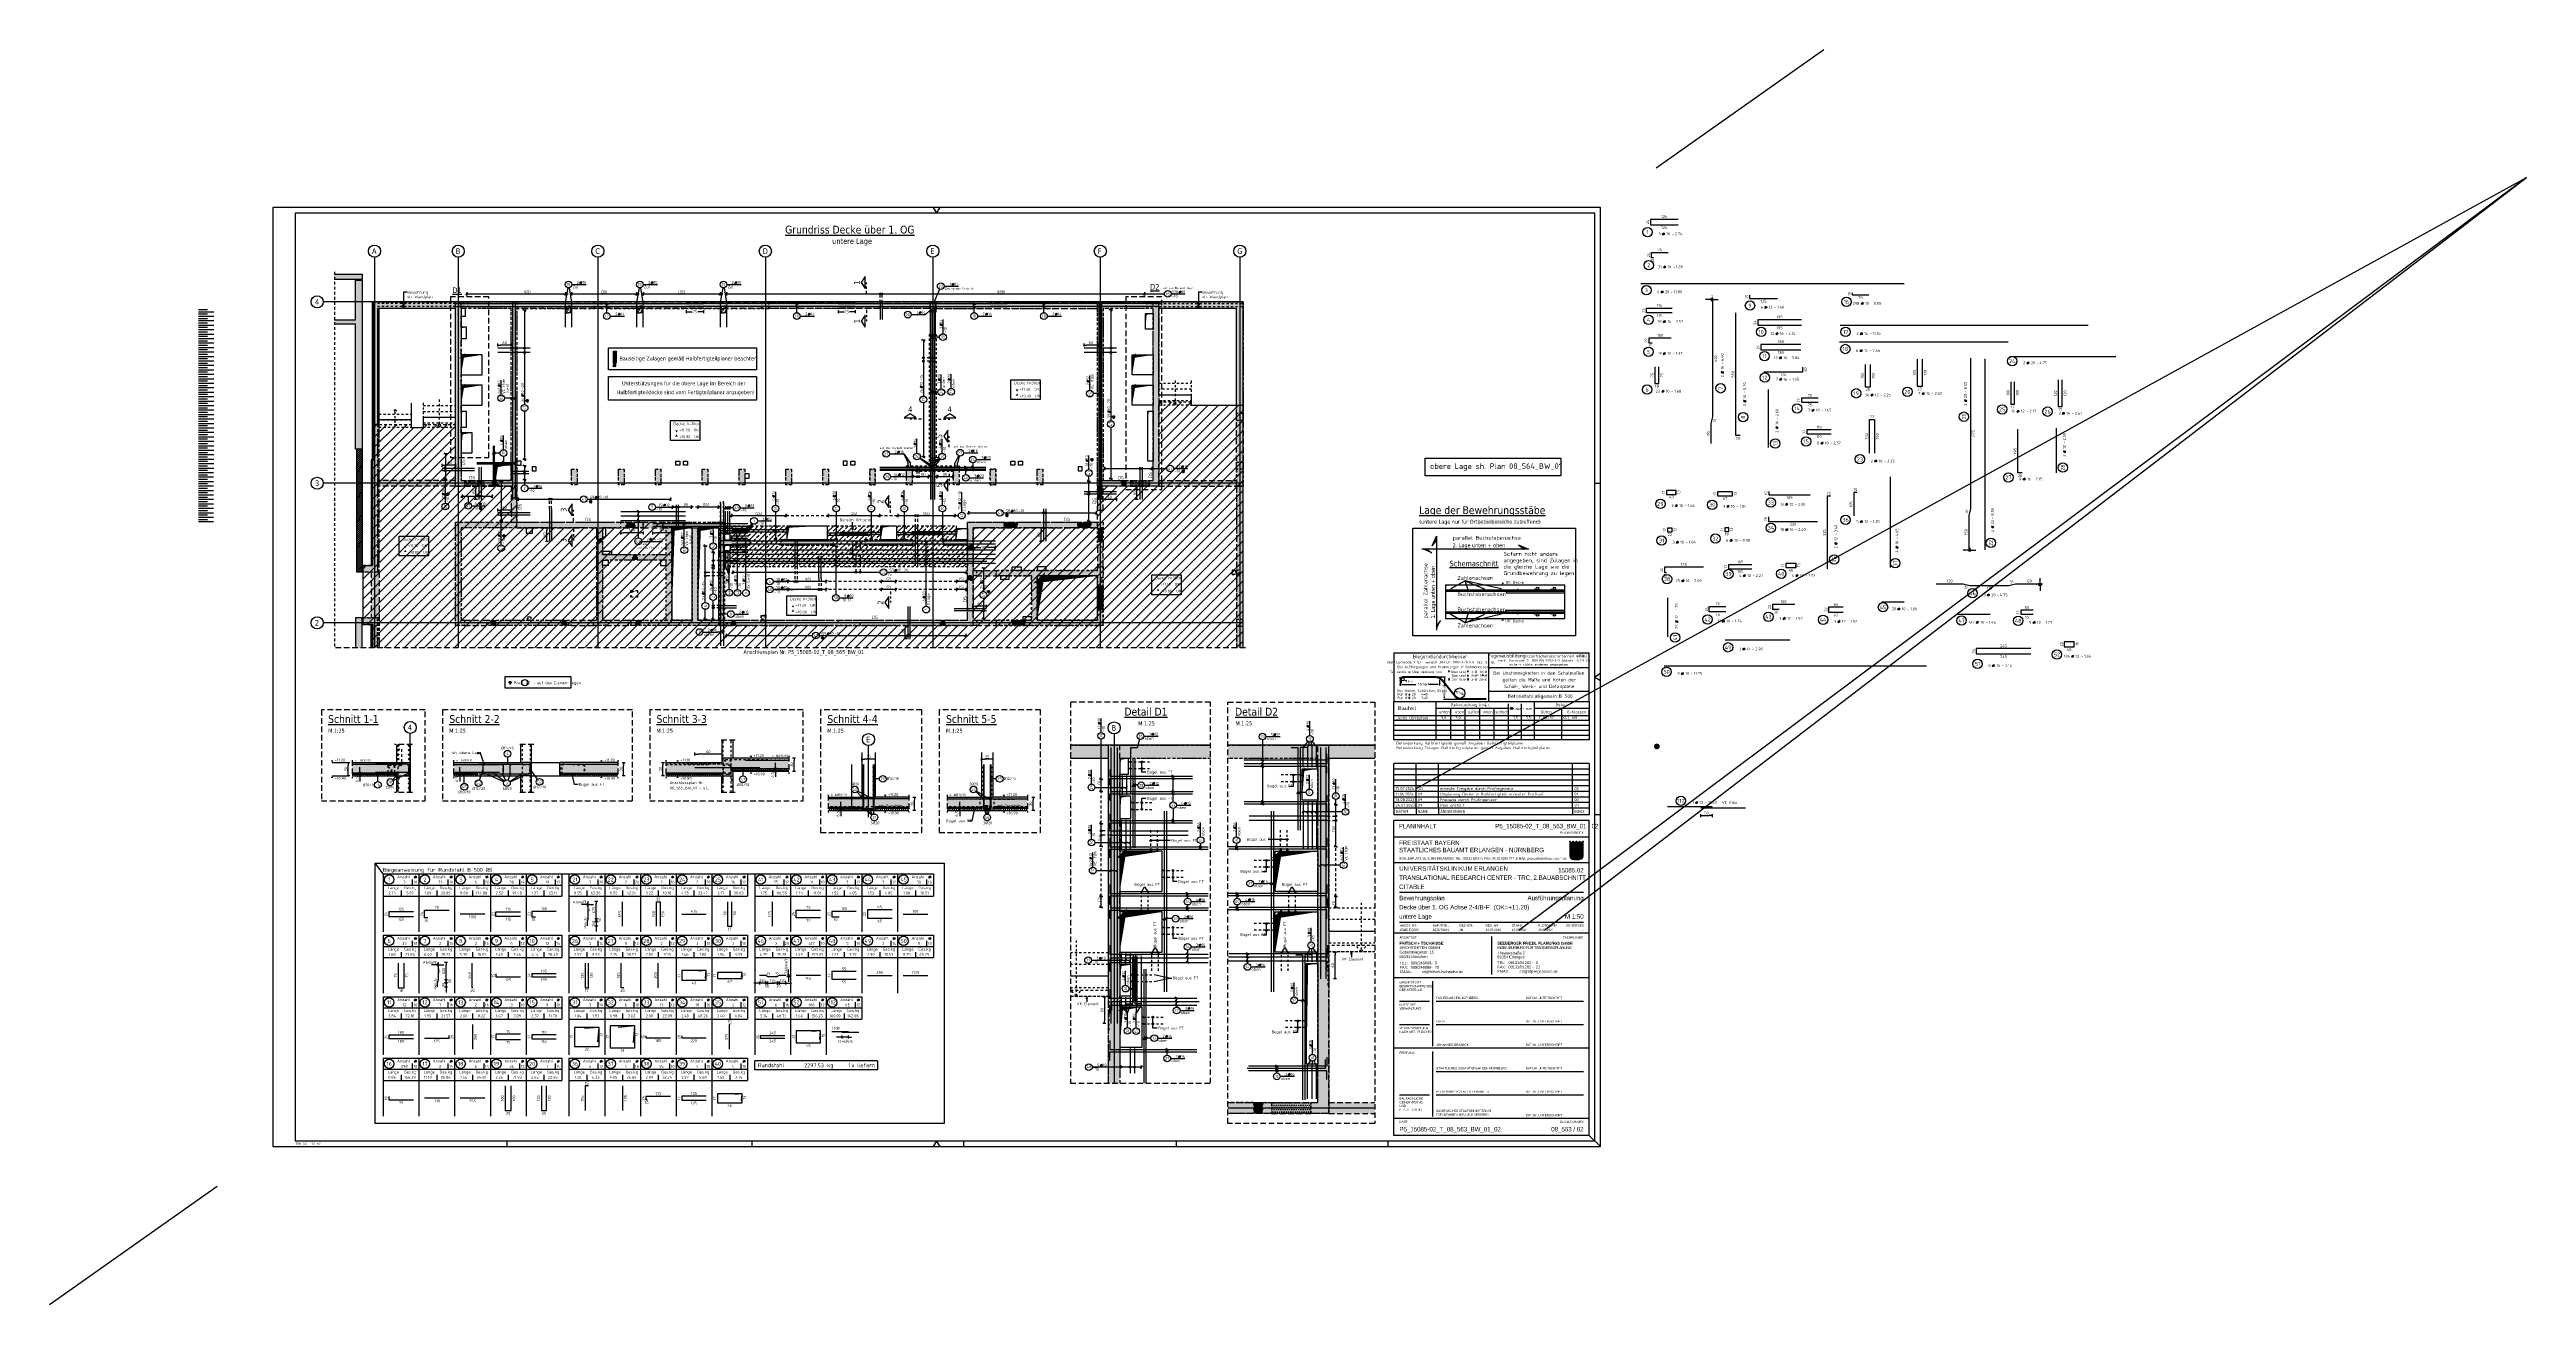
# Model space of a CAD drawing. Extents: x -10 to 101, y -7 to 49.
import ezdxf
from ezdxf.enums import TextEntityAlignment as Align

# ---------------------------------------------------------------- set-up
doc = ezdxf.new("R2010")
doc.units = 0
doc.header["$LTSCALE"] = 0.5
for name, pattern in [('AUSGEZOGEN', [1000.01, 1000, 0.01]), ('DASHED', [0.75, 0.5, -0.25]), ('DOT', [0.175, 0.05, -0.125]), ('HIDDEN', [0.375, 0.25, -0.125]), ('HIDDEN2', [0.187, 0.125, -0.062]), ('HIDDEN4', [0.12, 0.02, -0.1]), ('PUNKT', [0.175, 0.05, -0.125]), ('STRICHLINIE', [0.75, 0.5, -0.25]), ('STRICHPUNKT2', [0.55, 0.25, -0.125, 0.05, -0.125]), ('VERDECKT', [0.375, 0.25, -0.125])]:
    doc.linetypes.add(name, pattern=pattern)
for name, color, linetype in [('1.OG', 7, 'Continuous'), ('1.UG', 7, 'Continuous'), ('2.OG', 7, 'Continuous'), ('40 A Plankopf Text F+T', 7, 'Continuous'), ('ACHSEN', 7, 'Continuous'), ('AFU', 7, 'Continuous'), ('Bestand', 7, 'Continuous'), ('BET-ANS', 7, 'Continuous'), ('BETON', 7, 'Continuous'), ('Brüstung 1.UG', 7, 'Continuous'), ('Brüstung 2.OG', 7, 'Continuous'), ('DD', 7, 'Continuous'), ('DETAIL', 7, 'Continuous'), ('DRUEBER', 7, 'Continuous'), ('DS', 7, 'Continuous'), ('grau_dunkel', 7, 'Continuous'), ('grau_hell', 7, 'Continuous'), ('grau_mittel', 7, 'Continuous'), ('Halbfertigteile', 7, 'Continuous'), ('HILFE', 7, 'Continuous'), ('HINWEISE', 7, 'Continuous'), ('koten', 7, 'Continuous'), ('MASSE', 7, 'Continuous'), ('MW', 7, 'Continuous'), ('OBJEKT', 7, 'Continuous'), ('RAHMEN', 7, 'Continuous'), ('RND', 7, 'Continuous'), ('RND_BILD', 7, 'Continuous'), ('SCHATTEN', 7, 'Continuous'), ('SCHNITTE', 7, 'Continuous'), ('SCHRAFF', 7, 'Continuous'), ('SFP_Achsen', 7, 'Continuous'), ('STEMPEL', 7, 'Continuous'), ('TEXT', 7, 'Continuous'), ('VERDECKT', 7, 'Continuous'), ('VERDECKT1', 7, 'Continuous'), ('VERDECKT2', 7, 'Continuous')]:
    doc.layers.add(name, color=color, linetype=linetype)
doc.layers.add('NOPLOT', color=7, linetype='Continuous', plot=False)
doc.layers.add('zila_01_rb_02_stb-fertig_05_schraff', color=144, linetype='Continuous', lineweight=9)
doc.styles.add('ERSTELLTER_STIL_3', font='arial.ttf')
doc.styles.add('ERSTELLTER_STIL_4', font='arialbd.ttf')
doc.styles.add('helv', font='tahoma.ttf')
doc.styles.add('plankopf_ArialN', font='ARIALN.TTF')
doc.styles.add('txt', font='isocp.shx')
doc.linetypes.add('AFU_50K', pattern='A,0.15,["/",Standard,S=0.2,R=0,X=-0.01,Y=-0.1],0.07,["/",Standard,S=0.2,R=0,X=-0.01,Y=-0.1],0.15', length=0.37)
doc.dimstyles.new('DOT_I', dxfattribs={"dimscale": 0.5, "dimtxt": 0.25, "dimasz": 0.25, "dimexe": 0.1, "dimexo": 0.3, "dimgap": 0.1, "dimtad": 1, "dimdec": 3, "dimzin": 3, "dimtxsty": 'txt', "dimblk": 'DOT', "dimblk1": 'DOT', "dimblk2": 'DOT', "dimsah": 1, "dimcen": 0.1, "dimse1": 1, "dimse2": 1, "dimazin": 0, "dimtfac": 1, "dimtdec": 4, "dimtix": 1, "dimtmove": 2, "dimatfit": 3, "dimfxl": 0, "dimtvp": 1, "dimtolj": 1, "dimtzin": 0, "dimarcsym": 0})
pattern_1 = [(0, (-322.07857, -163.97815), (8e-17, 0.254), [])]
pattern_2 = [(0, (-74.13047, 177.732794), (1e-17, 0.0625), []), (90, (-74.13047, 177.732794), (-0.0625, 2e-17), [])]
pattern_3 = [(180, (-2.41346, 1e-14), (-7e-18, -0.09525), []), (270, (-2.41346, 1e-14), (0.09525, -2e-17), [])]

# ---------------------------------------------------------------- blocks, each defined once
blk = doc.blocks.new('DINA0')
at = {"color": 7, "linetype": 'Continuous'}
for p, q in [((59.45, 0.5), (59.14, 0)), ((59.76, 0), (59.45, 0.5))]:
    blk.add_line(p, q, dxfattribs=at)
at = {"layer": 'NOPLOT', "color": 191, "linetype": 'AUSGEZOGEN'}
for p, q in [((123.9, 87.64), (138.9, 98.25)), ((-20, -14.15), (-5, -3.54))]:
    blk.add_line(p, q, dxfattribs=at)
at = {"layer": 'RAHMEN'}
for p, q in [((0, 84.1), (0, 0)), ((118.9, 84.1), (0, 84.1)), ((118.9, 0), (118.9, 84.1)), ((0, 0), (118.9, 0))]:
    blk.add_line(p, q, dxfattribs=at)
at = {"layer": 'RAHMEN', "color": 5}
for p, q in [((118.4, 83.6), (2, 83.6)), ((2, 83.6), (2, 0.5)), ((118.4, 0.5), (118.4, 83.6)), ((2, 0.5), (118.4, 0.5))]:
    blk.add_line(p, q, dxfattribs=at)
at = {"layer": 'RAHMEN', "color": 7, "linetype": 'Continuous'}
for p, q in [((59.14, 84.1), (59.45, 83.6)), ((59.45, 83.6), (59.76, 84.1)), ((118.9, 42.36), (118.4, 42.05)), ((118.4, 42.05), (118.9, 41.74))]:
    blk.add_line(p, q, dxfattribs=at)
at = {"layer": 'RAHMEN', "color": 7}
for p, q in [((118.4, 59.4), (118.9, 59.4)), ((118.9, 29.7), (118.4, 29.7)), ((21, 0), (21, 0.5)), ((42.9, 0.5), (42.9, 0)), ((61.9, 0), (61.9, 0.5)), ((80.9, 0.5), (80.9, 0)), ((99.9, 0), (99.9, 0.5))]:
    blk.add_line(p, q, dxfattribs=at)
at = {"layer": 'RAHMEN', "color": 7, "style": 'txt'}
blk.add_text('DIN A0   1.0 m2', height=0.2, dxfattribs=at).set_placement((2.08, 0.16))
blk = doc.blocks.new('Bundeslandwappen')
at = {"lineweight": 9, "true_color": 0xffffff}
for points in [[(-5.8, 16.5), (-6, 16.5), (-6, 16.3), (-5.8, 16.3)], [(-5.1, 15.7), (-5.3, 15.7), (-5.3, 15.5), (-5.1, 15.5)], [(-3.5, 15.7), (-3.7, 15.7), (-3.7, 15.5), (-3.5, 15.5)], [(-2.8, 16.5), (-3, 16.5), (-3, 16.3), (-2.8, 16.3)], [(-2.2, 15.7), (-2.4, 15.7), (-2.4, 15.5), (-2.2, 15.5)], [(-0.6, 15.7), (-0.8, 15.7), (-0.8, 15.5), (-0.6, 15.5)], [(0.1, 16.5), (-0.1, 16.5), (-0.1, 16.3), (0.1, 16.3)], [(0.8, 15.7), (0.6, 15.7), (0.6, 15.5), (0.8, 15.5)], [(2.4, 15.7), (2.2, 15.7), (2.2, 15.5), (2.4, 15.5)], [(3, 16.5), (2.8, 16.5), (2.8, 16.3), (3, 16.3)], [(3.7, 15.7), (3.5, 15.7), (3.5, 15.5), (3.7, 15.5)], [(5.3, 15.7), (5.1, 15.7), (5.1, 15.5), (5.3, 15.5)], [(6, 16.5), (5.8, 16.5), (5.8, 16.3), (6, 16.3)]]:
    blk.add_hatch(color=7, dxfattribs=at).paths.add_polyline_path(points)
at = {"true_color": 0xffffff}
for points in [[(-5.3, 12.6), (-5.7, 12.6), (-5.7, 12.2), (-5.1, 12)], [(-3.6, 8.4), (-5.7, 9.2), (-5.7, 6.2), (-2.1, 4.9)], [(-5.7, 6.1), (-5.7, 3.7, 0.041392), (-5.7, 3.1), (-4.2, 2.6)], [(-1.4, 10.7), (-5.1, 12), (-3.6, 8.4), (0.1, 7.1)], [(-0.6, 1.3), (-4.2, 2.6), (-3.3, 0.4, 0.073774), (-2.3, 0.3), (-0.1, 0.3)], [(0.9, 12.6), (-2.2, 12.6), (-1.4, 10.7), (2.2, 9.4)], [(1.6, 3.6), (-2.1, 4.9), (-0.6, 1.3), (2.4, 0.3, 0.043654), (2.9, 0.4)], [(3.7, 5.8), (0.1, 7.1), (1.6, 3.6), (5.2, 2.3)], [(4, 12.6), (1.7, 12.6), (4.4, 11.6)], [(5.7, 8.1), (2.2, 9.4), (3.7, 5.8), (5.7, 5.1)], [(5.7, 11.2), (4.4, 11.6), (5.7, 8.5)]]:
    blk.add_hatch(color=7, dxfattribs=at).paths.add_polyline_path(points)
at = {"lineweight": 9}
h = blk.add_hatch(dxfattribs=at)
h.set_pattern_fill('ANSI31', color=256, scale=0.08, angle=315, style=0)
h.set_pattern_definition(pattern_1)
h.paths.add_polyline_path([(-5.1, 12), (-5.7, 12.2), (-5.7, 9.2), (-3.6, 8.4)])
h = blk.add_hatch(dxfattribs=at)
h.set_pattern_fill('ANSI31', color=256, scale=0.08, angle=315, style=0)
h.set_pattern_definition(pattern_1)
h.paths.add_polyline_path([(-2.1, 4.9), (-5.7, 6.2), (-5.7, 6.1), (-4.2, 2.6), (-0.6, 1.3)])
h = blk.add_hatch(dxfattribs=at)
h.set_pattern_fill('ANSI31', color=256, scale=0.08, angle=315, style=0)
h.set_pattern_definition(pattern_1)
h.paths.add_polyline_path([(-4.2, 2.6), (-5.7, 3.1, 0.285055), (-3.3, 0.4)])
h = blk.add_hatch(dxfattribs=at)
h.set_pattern_fill('ANSI31', color=256, scale=0.08, angle=315, style=0)
h.set_pattern_definition(pattern_1)
h.paths.add_polyline_path([(-2.2, 12.6), (-5.3, 12.6), (-5.1, 12), (-1.4, 10.7)])
h = blk.add_hatch(dxfattribs=at)
h.set_pattern_fill('ANSI31', color=256, scale=0.08, angle=315, style=0)
h.set_pattern_definition(pattern_1)
h.paths.add_polyline_path([(0.1, 7.1), (-3.6, 8.4), (-2.1, 4.9), (1.6, 3.6)])
h = blk.add_hatch(dxfattribs=at)
h.set_pattern_fill('ANSI31', color=256, scale=0.08, angle=315, style=0)
h.set_pattern_definition(pattern_1)
h.paths.add_polyline_path([(2.2, 9.4), (-1.4, 10.7), (0.1, 7.1), (3.7, 5.8)])
h = blk.add_hatch(dxfattribs=at)
h.set_pattern_fill('ANSI31', color=256, scale=0.08, angle=315, style=0)
h.set_pattern_definition(pattern_1)
h.paths.add_polyline_path([(-0.6, 1.3), (-0.1, 0.3), (2.3, 0.3, 0.004354), (2.4, 0.3)])
h = blk.add_hatch(dxfattribs=at)
h.set_pattern_fill('ANSI31', color=256, scale=0.08, angle=315, style=0)
h.set_pattern_definition(pattern_1)
h.paths.add_polyline_path([(4.4, 11.6), (1.7, 12.6), (0.9, 12.6), (2.2, 9.4), (5.7, 8.1), (5.7, 8.5)])
h = blk.add_hatch(dxfattribs=at)
h.set_pattern_fill('ANSI31', color=256, scale=0.08, angle=315, style=0)
h.set_pattern_definition(pattern_1)
h.paths.add_polyline_path([(5.3, 2.1), (5.2, 2.3), (1.6, 3.6), (2.9, 0.4, 0.22704)])
h = blk.add_hatch(dxfattribs=at)
h.set_pattern_fill('ANSI31', color=256, scale=0.08, angle=315, style=0)
h.set_pattern_definition(pattern_1)
h.paths.add_polyline_path([(5.7, 5.1), (3.7, 5.8), (5.2, 2.3), (5.4, 2.2, 0.111178), (5.7, 3.7)])
h = blk.add_hatch(dxfattribs=at)
h.set_pattern_fill('ANSI31', color=256, scale=0.08, angle=315, style=0)
h.set_pattern_definition(pattern_1)
h.paths.add_polyline_path([(5.7, 12.6), (4, 12.6), (4.4, 11.6), (5.7, 11.2)])
for p, q in [((-6, 16.1), (-6, 3.7)), ((-6, 13.3), (6, 13.3)), ((-6, 12.9), (6, 12.9)), ((-5.7, 12.6), (-5.7, 3.7)), ((-5.7, 12.6), (5.7, 12.6)), ((-5.7, 12.2), (5.7, 8.1)), ((-5.7, 9.2), (5.7, 5.1)), ((-5.7, 6.2), (5.4, 2.2)), ((-5.7, 6.1), (-3.3, 0.4)), ((-5.7, 3.1), (2.4, 0.3)), ((-5.6, 16.6), (-5.6, 16.7)), ((-5.6, 15), (-5.6, 15.2)), ((-5.3, 15.2), (-5.3, 15)), ((-4.7, 14.5), (-5.3, 14.5)), ((-5.3, 12.6), (-0.1, 0.3)), ((-4.1, 14.5), (-3.5, 14.5)), ((-3.5, 15.2), (-3.5, 15)), ((-3.4, 13.9), (-2.9, 14.2)), ((-2.9, 13.6), (-3.4, 13.9)), ((-3.2, 16.6), (-3.2, 16.7)), ((-3.2, 15), (-3.2, 15.2)), ((-2.9, 15.6), (-2.9, 14.5)), ((-2.9, 14.2), (-2.5, 13.9)), ((-2.5, 13.9), (-2.9, 13.6)), ((-2.7, 16.6), (-2.7, 16.7)), ((-2.7, 15), (-2.7, 15.2)), ((-2.4, 15.2), (-2.4, 15)), ((-1.7, 14.5), (-2.3, 14.5)), ((-2.3, 0.3), (2.3, 0.3)), ((-2.3, 0), (2.3, 0)), ((-2.2, 12.6), (2.9, 0.4)), ((-1.2, 14.5), (-0.6, 14.5)), ((-0.5, 15.2), (-0.5, 15)), ((0, 14.2), (-0.4, 13.9)), ((-0.4, 13.9), (0, 13.6)), ((-0.3, 16.6), (-0.2, 16.7)), ((-0.2, 15), (-0.2, 15.2)), ((0, 15.6), (0, 14.5)), ((0.4, 13.9), (0, 14.2)), ((0, 13.6), (0.4, 13.9)), ((0.3, 16.6), (0.2, 16.7)), ((0.2, 15), (0.2, 15.2)), ((0.5, 15.2), (0.5, 15)), ((1.2, 14.5), (0.6, 14.5)), ((0.9, 12.6), (5.3, 2.1)), ((1.7, 14.5), (2.3, 14.5)), ((1.7, 12.6), (5.7, 11.2)), ((2.4, 15.2), (2.4, 15)), ((2.9, 14.2), (2.5, 13.9)), ((2.5, 13.9), (2.9, 13.6)), ((2.7, 16.6), (2.7, 16.7)), ((2.7, 15), (2.7, 15.2)), ((2.9, 15.6), (2.9, 14.5)), ((3.4, 13.9), (2.9, 14.2)), ((2.9, 13.6), (3.4, 13.9)), ((3.2, 16.6), (3.2, 16.7)), ((3.2, 15), (3.2, 15.2)), ((3.5, 15.2), (3.5, 15)), ((4.1, 14.5), (3.5, 14.5)), ((4, 12.6), (5.7, 8.5)), ((4.7, 14.5), (5.3, 14.5)), ((5.3, 15.2), (5.3, 15)), ((5.6, 16.6), (5.6, 16.7)), ((5.6, 15), (5.6, 15.2)), ((5.7, 3.7), (5.7, 12.6)), ((6, 3.7), (6, 16.1))]:
    blk.add_line(p, q, dxfattribs=at)
for points in [[(-5.8, 16.3), (-6, 16.3), (-6, 16.5), (-5.8, 16.5)], [(-5.1, 15.5), (-5.3, 15.5), (-5.3, 15.7), (-5.1, 15.7)], [(-4.1, 13.7), (-4.8, 13.7), (-4.8, 14.1), (-4.1, 14.1)], [(-3.7, 15.5), (-3.5, 15.5), (-3.5, 15.7), (-3.7, 15.7)], [(-2.8, 16.3), (-3, 16.3), (-3, 16.5), (-2.8, 16.5)], [(-2.2, 15.5), (-2.4, 15.5), (-2.4, 15.7), (-2.2, 15.7)], [(-1.8, 13.7), (-1, 13.7), (-1, 14.1), (-1.8, 14.1)], [(-0.8, 15.5), (-0.6, 15.5), (-0.6, 15.7), (-0.8, 15.7)], [(0.1, 16.3), (-0.1, 16.3), (-0.1, 16.5), (0.1, 16.5)], [(0.8, 15.5), (0.6, 15.5), (0.6, 15.7), (0.8, 15.7)], [(1.8, 13.7), (1, 13.7), (1, 14.1), (1.8, 14.1)], [(2.2, 15.5), (2.4, 15.5), (2.4, 15.7), (2.2, 15.7)], [(3, 16.3), (2.8, 16.3), (2.8, 16.5), (3, 16.5)], [(3.7, 15.5), (3.5, 15.5), (3.5, 15.7), (3.7, 15.7)], [(4.1, 13.7), (4.8, 13.7), (4.8, 14.1), (4.1, 14.1)], [(5.1, 15.5), (5.3, 15.5), (5.3, 15.7), (5.1, 15.7)], [(5.8, 16.3), (6, 16.3), (6, 16.5), (5.8, 16.5)]]:
    blk.add_lwpolyline(points, close=True, dxfattribs=at)
for centre in [(-5.3, 13.9), (-3.7, 13.9), (-2.2, 13.9), (-0.7, 13.9), (0.7, 13.9), (2.2, 13.9), (3.7, 13.9), (5.3, 13.9)]:
    blk.add_circle(centre, 0.123, dxfattribs=at)
for centre, radius, start, end in [((-5.9, 16.5), 0.362, 44.6681, 253.1183), ((-2.3, 3.7), 3.7, 180, 270), ((-2.3, 3.7), 3.4, 180, 270), ((-5.7, 16.7), 0.05, 6.6615, 44.6681), ((-5.6, 16.6), 0.05, 186.6615, 265.6209), ((-5.6, 16.3), 0.281, 346.0232, 85.6209), ((-5.4, 16), 0.179, 74.7883, 15.1356), ((-5.5, 15.2), 0.157, 3.2756, 179.5521), ((-5.2, 15), 0.453, 182.8328, 261.3043), ((-5.4, 16.2), 0.05, 254.7883, 346.0232), ((-5.2, 16), 0.05, 93.0633, 195.1356), ((-5.3, 15.2), 0.191, 249.6358, 3.0857), ((-5.2, 15.9), 0.224, 350.9542, 93.0633), ((-5, 15.2), 0.05, 82.9467, 183.0857), ((-5, 15.5), 0.249, 262.9467, 77.8855), ((-4.9, 15.8), 0.05, 170.9542, 257.8855), ((-4.6, 14.9), 0.224, 71.4, 0), ((-4.7, 14.9), 0.312, 275.9649, 353.9773), ((-4.4, 15.2), 0.208, 317.0775, 222.9225), ((-4.2, 14.9), 0.224, 180, 108.6), ((-4.1, 14.9), 0.312, 186.0227, 264.0351), ((-3.8, 15.5), 0.249, 102.1145, 277.0533), ((-3.9, 15.8), 0.05, 282.1145, 9.0458), ((-3.6, 15.9), 0.224, 86.9367, 189.0458), ((-3.8, 15.2), 0.05, 356.9143, 97.0533), ((-3.5, 15.2), 0.191, 176.9143, 290.3642), ((-3.4, 16), 0.179, 164.8644, 105.2117), ((-3.6, 16), 0.05, 344.8644, 86.9367), ((-3.2, 16.3), 0.281, 94.3791, 193.9768), ((-3.4, 16.2), 0.05, 193.9768, 285.2117), ((-3.3, 15.2), 0.157, 0.4479, 176.7244), ((-3.6, 15), 0.453, 278.6957, 357.1672), ((-2.9, 16.6), 0.264, 24.0166, 155.3409), ((-3.1, 16.7), 0.05, 155.2288, 173.3385), ((-3.2, 16.6), 0.05, 274.3791, 353.3385), ((-2.7, 16.7), 0.05, 6.6615, 24.0166), ((-2.6, 16.6), 0.05, 186.6615, 265.6209), ((-2.5, 16), 0.179, 74.7883, 15.1356), ((-2.6, 15.2), 0.157, 3.2756, 179.5521), ((-2.3, 15), 0.453, 182.8328, 261.3043), ((-2.7, 16.3), 0.281, 346.0232, 85.6209), ((-2.4, 16.2), 0.05, 254.7883, 346.0232), ((-2.3, 15.2), 0.191, 249.6358, 3.0857), ((-2.3, 15.9), 0.224, 350.9542, 93.0633), ((-2.3, 16), 0.05, 93.0633, 195.1356), ((-2.1, 15.5), 0.249, 262.9467, 77.8855), ((-2.1, 15.2), 0.05, 82.9467, 183.0857), ((-2, 15.8), 0.05, 170.9542, 257.8855), ((-1.7, 14.9), 0.224, 71.4, 0), ((-1.5, 15.2), 0.208, 317.0775, 222.9225), ((-1.8, 14.9), 0.312, 275.9649, 353.9773), ((-1.2, 14.9), 0.224, 180, 108.6), ((-1.2, 14.9), 0.312, 186.0227, 264.0351), ((-0.9, 15.5), 0.249, 102.1145, 277.0533), ((-0.7, 15.9), 0.224, 86.9367, 189.0458), ((-0.9, 15.8), 0.05, 282.1145, 9.0458), ((-0.8, 15.2), 0.05, 356.9143, 97.0533), ((-0.6, 15.2), 0.191, 176.9143, 290.3642), ((-0.7, 16), 0.05, 344.8644, 86.9367), ((-0.3, 16.3), 0.281, 94.3791, 193.9768), ((-0.4, 16), 0.179, 164.8644, 105.2117), ((-0.5, 16.2), 0.05, 193.9768, 285.2117), ((-0.7, 15), 0.453, 278.6957, 357.1672), ((-0.4, 15.2), 0.157, 0.4479, 176.7244), ((-0.3, 16.6), 0.05, 274.3791, 353.3385), ((0, 16.6), 0.264, 24.0166, 155.3409), ((-0.2, 16.7), 0.05, 155.2288, 173.3385), ((0.2, 16.7), 0.05, 6.6615, 24.0166), ((0.4, 15.2), 0.157, 3.2756, 179.5521), ((0.7, 15), 0.453, 182.8328, 261.3043), ((0.3, 16.6), 0.05, 186.6615, 265.6209), ((0.3, 16.3), 0.281, 346.0232, 85.6209), ((0.4, 16), 0.179, 74.7883, 15.1356), ((0.5, 16.2), 0.05, 254.7883, 346.0232), ((0.6, 15.2), 0.191, 249.6358, 3.0857), ((0.7, 16), 0.05, 93.0633, 195.1356), ((0.7, 15.9), 0.224, 350.9542, 93.0633), ((0.8, 15.2), 0.05, 82.9467, 183.0857), ((0.9, 15.5), 0.249, 262.9467, 77.8855), ((0.9, 15.8), 0.05, 170.9542, 257.8855), ((1.2, 14.9), 0.224, 71.4, 0), ((1.2, 14.9), 0.312, 275.9649, 353.9773), ((1.5, 15.2), 0.208, 317.0775, 222.9225), ((1.7, 14.9), 0.224, 180, 108.6), ((1.8, 14.9), 0.312, 186.0227, 264.0351), ((2.1, 15.5), 0.249, 102.1145, 277.0533), ((2.3, 15.9), 0.224, 86.9367, 189.0458), ((2, 15.8), 0.05, 282.1145, 9.0458), ((2.1, 15.2), 0.05, 356.9143, 97.0533), ((2.3, 15.2), 0.191, 176.9143, 290.3642), ((2.5, 16), 0.179, 164.8644, 105.2117), ((2.3, 16), 0.05, 344.8644, 86.9367), ((2.3, 15), 0.453, 278.6957, 357.1672), ((2.3, 3.7), 3.7, 270, 0), ((2.3, 3.7), 3.4, 270, 0), ((2.7, 16.3), 0.281, 94.3791, 193.9768), ((2.4, 16.2), 0.05, 193.9768, 285.2117), ((2.6, 15.2), 0.157, 0.4479, 176.7244), ((2.6, 16.6), 0.05, 274.3791, 353.3385), ((2.9, 16.6), 0.264, 24.0166, 155.3409), ((2.7, 16.7), 0.05, 155.2288, 173.3385), ((3.1, 16.7), 0.05, 6.6615, 24.0166), ((3.2, 16.6), 0.05, 186.6615, 265.6209), ((3.2, 16.3), 0.281, 346.0232, 85.6209), ((3.4, 16), 0.179, 74.7883, 15.1356), ((3.3, 15.2), 0.157, 3.2756, 179.5521), ((3.6, 15), 0.453, 182.8328, 261.3043), ((3.4, 16.2), 0.05, 254.7883, 346.0232), ((3.6, 16), 0.05, 93.0633, 195.1356), ((3.5, 15.2), 0.191, 249.6358, 3.0857), ((3.6, 15.9), 0.224, 350.9542, 93.0633), ((3.8, 15.2), 0.05, 82.9467, 183.0857), ((3.8, 15.5), 0.249, 262.9467, 77.8855), ((3.9, 15.8), 0.05, 170.9542, 257.8855), ((4.2, 14.9), 0.224, 71.4, 0), ((4.1, 14.9), 0.312, 275.9649, 353.9773), ((4.4, 15.2), 0.208, 317.0775, 222.9225), ((4.6, 14.9), 0.224, 180, 108.6), ((4.7, 14.9), 0.312, 186.0227, 264.0351), ((5, 15.5), 0.249, 102.1145, 277.0533), ((4.9, 15.8), 0.05, 282.1145, 9.0458), ((5.2, 15.9), 0.224, 86.9367, 189.0458), ((5, 15.2), 0.05, 356.9143, 97.0533), ((5.3, 15.2), 0.191, 176.9143, 290.3642), ((5.4, 16), 0.179, 164.8644, 105.2117), ((5.2, 16), 0.05, 344.8644, 86.9367), ((5.6, 16.3), 0.281, 94.3791, 193.9768), ((5.4, 16.2), 0.05, 193.9768, 285.2117), ((5.5, 15.2), 0.157, 0.4479, 176.7244), ((5.2, 15), 0.453, 278.6957, 357.1672), ((5.9, 16.5), 0.362, 286.8817, 135.3319), ((5.7, 16.7), 0.05, 135.3319, 173.3385), ((5.6, 16.6), 0.05, 274.3791, 353.3385)]:
    blk.add_arc(centre, radius, start, end, dxfattribs=at)
blk = doc.blocks.new('Plankopf_PU')
for p, q in [((-18.5, 25.4), (-18.5, 27.7)), ((-1, 27.7), (-18.5, 27.7)), ((-1, 27.7), (-18.5, 27.7)), ((-1, 25.4), (-1, 27.7)), ((-1, 25.4), (-18.5, 25.4)), ((-1, 25.4), (-18.5, 25.4)), ((-18.5, 19.1), (-18.5, 25.4)), ((-1, 19.1), (-1, 25.4)), ((-1.5, 22.75), (-18, 22.75)), ((-18, 20.1), (-1.5, 20.1)), ((-18.5, 15.1), (-18.5, 19.1)), ((-1, 19.1), (-18.5, 19.1)), ((-9.75, 18.8), (-9.75, 15.4)), ((-1, 15.1), (-1, 19.1)), ((-1, 15.1), (-18.5, 15.1)), ((-1, 15.1), (-18.5, 15.1)), ((-18.5, 8.8), (-18.5, 15.1)), ((-15, 9), (-15, 14.8)), ((-1, 8.8), (-1, 15.1)), ((-15.3, 13), (-18, 13)), ((-1.5, 13), (-14.7, 13)), ((-15.3, 10.9), (-18, 10.9)), ((-1.5, 10.9), (-14.7, 10.9)), ((-18.5, 2.5), (-18.5, 8.8)), ((-1, 8.8), (-18.5, 8.8)), ((-15, 2.7), (-15, 8.5)), ((-1.5, 6.7), (-14.7, 6.7)), ((-1, 2.5), (-1, 8.8)), ((-15.3, 4.6), (-18, 4.6)), ((-1.5, 4.6), (-14.7, 4.6)), ((-1, 2.5), (-18.5, 2.5)), ((-18.5, 1), (-18.5, 2.5)), ((-1, 2.5), (-18.5, 2.5)), ((-1, 1), (-1, 2.5)), ((-1, 1), (-18.5, 1))]:
    blk.add_line(p, q)
at = {"xscale": 0.1, "yscale": 0.1, "zscale": 0.1}
blk.add_blockref('Bundeslandwappen', (-2.15, 25.67), dxfattribs=at)
at = {"linetype": 'AUSGEZOGEN', "lineweight": 35, "style": 'plankopf_ArialN'}
blk.add_text('STAATLICHES BAUAMT ERLANGEN - NÜRNBERG', height=0.4, dxfattribs=at).set_placement((-18.03, 26.55), align=Align.MIDDLE_LEFT)
for s, height, p in [('FREISTAAT BAYERN', 0.4, (-18.03, 27.4)), ('PRÜFUNG', 0.2, (-18.01, 8.5))]:
    blk.add_text(s, height=height, dxfattribs=at).set_placement(p, align=Align.TOP_LEFT)
at = {"style": 'plankopf_ArialN'}
for s, p in [('BOHLENPLATZ 18, 91054 ERLANGEN, TEL.: 09131 6259-0, FAX: 09131 6259-377, E-MAIL: poststelle@stbaer.bayern.de', (-18.01, 25.7)), ('MASSN.-NR', (-18.01, 19.7)), ('KAP./TITEL', (-15.01, 19.7)), ('GEZ.VON', (-12.64, 19.7)), ('GEZ. AM', (-10.29, 19.7)), ('STAND', (-7.93, 19.7)), ('PLOTDATUM', (-5.57, 19.7)), ('FAU ERLANGEN-NÜRNBERG', (-14.71, 13.21)), ('DATUM, UNTERSCHRIFT', (-6.69, 13.21)), ('UKER', (-14.71, 11.11)), ('DATUM, UNTERSCHRIFT', (-6.68, 11.11)), ('JOHANNES GRASECK', (-14.7, 9.01)), ('DATUM, UNTERSCHRIFT', (-6.68, 9.01)), ('STAATLICHES BAUAMT ERLANGEN-NÜRNBERG', (-14.71, 6.91)), ('DATUM, UNTERSCHRIFT', (-6.69, 6.91)), ('REGIERUNG VON MITTELFRANKEN', (-14.71, 4.81)), ('DATUM, UNTERSCHRIFT', (-6.68, 4.81)), ('DATEI', (-18, 2.1)), ('DATUM, UNTERSCHRIFT', (-6.68, 2.71))]:
    blk.add_text(s, height=0.2, dxfattribs=at).set_placement(p)
at = {"linetype": 'AUSGEZOGEN', "lineweight": 35, "style": 'plankopf_ArialN'}
blk.add_text('ARCHITEKT', height=0.2, dxfattribs=at).set_placement((-17.99, 18.61))
blk.add_text('FACHPLANER', height=0.2, dxfattribs=at).set_placement((-1.52, 18.61), align=Align.RIGHT)
at = {"style": 'plankopf_ArialN'}
for s, p in [('SONSTIGES', (-1.49, 19.7)), ('PLANNR./INDEX', (-1.5, 2.1))]:
    blk.add_text(s, height=0.2, dxfattribs=at).set_placement(p, align=Align.RIGHT)
at = {"insert": (-5.57, 19.3), "char_height": 0.2, "attachment_point": 7, "style": 'plankopf_ArialN'}
blk.add_mtext('15.07.2024', dxfattribs=at)
at = {"char_height": 0.2, "attachment_point": 1, "style": 'plankopf_ArialN'}
for s, insert, width in [('GRUNDBESITZ\\PBEWIRTSCHAFTENDE DIENSTSTELLE', (-18, 14.8), 2.5), ('NUTZENDE^JVERWALTUNG', (-18, 12.8), 2.6984), ('VERANTWORTUNG  NACH ART. 73 BAYBO', (-17.99, 10.71), 2.6877), ('BAUFACHLICHE GENEHMIGUNG UND FESTSETZUNG', (-18, 4.4), 2.2311), ('BAYERISCHES STAATSMINISTERIUM ^JFÜR WOHNEN, BAU UND VERKEHR', (-14.69, 3.29), 9.2941)]:
    blk.add_mtext(s, dxfattribs=dict(at, insert=insert, width=width))
at = {"style": 'plankopf_ArialN'}
for tag, p in [('PROJEKTBEZEICHNUNGZ1', (-18.03, 24.58)), ('PROJEKTBEZEICHNUNGZ2', (-18.03, 23.76)), ('PROJEKTBEZEICHNUNGZ3', (-18.03, 22.94))]:
    blk.add_attdef(tag, text='', height=0.4, dxfattribs=at).set_placement(p, align=Align.BOTTOM_LEFT)
for tag, p in [('GEB.-NR', (-1.5, 24.95)), ('0.000X', (-1.51, 1.75))]:
    blk.add_attdef(tag, text='', height=0.4, dxfattribs=at).set_placement(p, align=Align.TOP_RIGHT)
for tag, p, height in [('PLANINHALTZ1', (-18.03, 22.06), 0.4), ('PLANINHALTZ2', (-18.03, 21.23), 0.4), ('PLANINHALTZ3', (-18.03, 20.41), 0.4), ('MASSN.-NR', (-18.01, 19.3), 0.2), ('KAPITEL/TITEL', (-15.01, 19.3), 0.2), ('GEZ_VON', (-12.64, 19.3), 0.2), ('GEZ_AM', (-10.29, 19.3), 0.2), ('STAND', (-7.93, 19.3), 0.2)]:
    blk.add_attdef(tag, p, '', height=height, dxfattribs=at)
for tag, height, p in [('PLANUNGSPHASE', 0.4, (-1.5, 22.06)), ('PROJEKTKATEGORIE', 0.4, (-1.5, 21.23)), ('MAßSTAB', 0.4, (-1.5, 20.41)), ('SONSTIGES', 0.2, (-1.5, 19.3))]:
    blk.add_attdef(tag, text='', height=height, dxfattribs=at).set_placement(p, align=Align.RIGHT)
at = {"layer": '40 A Plankopf Text F+T', "color": 7, "linetype": 'Continuous', "lineweight": 13, "char_height": 0.25, "attachment_point": 7}
for s, insert, style in [('\\A1;ARCHITEKTEN GMBH', (-17.99, 17.68), 'ERSTELLTER_STIL_3'), ('\\A1;FRITSCH + TSCHAIDSE ', (-17.99, 18.08), 'ERSTELLTER_STIL_4'), ('\\A1;SEEBERGER FRIEDL PLANUNGS GmbH', (-9.24, 18.08), 'ERSTELLTER_STIL_4'), ('\\A1;{\\T0.8;INGENIEURBÜRO FÜR TRAGWERKSPLANUNG}', (-9.24, 17.68), 'ERSTELLTER_STIL_3'), ('\\A1;Gabelsbergerstr. 15', (-17.99, 17.21), 'ERSTELLTER_STIL_3'), ('\\A1;80333 München', (-17.99, 16.88), 'ERSTELLTER_STIL_3'), ('\\A1;Theaterstraße 2', (-9.24, 17.21), 'ERSTELLTER_STIL_3'), ('\\A1;91054 Erlangen', (-9.24, 16.77), 'ERSTELLTER_STIL_3')]:
    blk.add_mtext(s, dxfattribs=dict(at, insert=insert, style=style))
at = {"layer": '40 A Plankopf Text F+T', "color": 7, "linetype": 'Continuous', "lineweight": 13, "char_height": 0.25, "attachment_point": 7, "line_spacing_factor": 0.945293, "style": 'ERSTELLTER_STIL_3'}
for s, insert in [('\\A1;TEL: ^I089/248889-  0\\PFAX: ^I089/248889-  70\\PEMAIL: ^Icit@fritsch-tschaidse.de', (-17.99, 15.48)), ('\\A1;TEL: ^I09131/81282 -  0\\PFAX: ^I09131/81282 -  21\\PEMAIL: ^Ierl@sfp-ingenieure.de', (-9.24, 15.48))]:
    blk.add_mtext(s, dxfattribs=dict(at, insert=insert))
blk = doc.blocks.new('Plankopf-ER')
at = {"layer": 'RAHMEN', "color": 7, "linetype": 'Continuous'}
for p, q in [((-0.5, 4.6), (-18, 4.6)), ((-18, 4.1), (-18, 4.6)), ((-16, 4.1), (-16, 4.6)), ((-14, 4.1), (-14, 4.6)), ((-2, 4.1), (-2, 4.6)), ((-0.5, 4.6), (-0.5, 4.1)), ((-0.5, 4.1), (-18, 4.1)), ((-18, 3.6), (-18, 4.1)), ((-0.5, 3.6), (-18, 3.6)), ((-18, 3.1), (-18, 3.6)), ((-0.5, 3.1), (-18, 3.1)), ((-18, 2.6), (-18, 3.1)), ((-0.5, 2.6), (-18, 2.6)), ((-18, 2.1), (-18, 2.6)), ((-16, 3.6), (-16, 4.1)), ((-16, 3.1), (-16, 3.6)), ((-16, 2.6), (-16, 3.1)), ((-16, 2.1), (-16, 2.6)), ((-14, 3.6), (-14, 4.1)), ((-14, 3.1), (-14, 3.6)), ((-14, 2.6), (-14, 3.1)), ((-14, 2.1), (-14, 2.6)), ((-2, 3.6), (-2, 4.1)), ((-2, 3.1), (-2, 3.6)), ((-2, 2.6), (-2, 3.1)), ((-2, 2.1), (-2, 2.6)), ((-0.5, 4.1), (-0.5, 3.6)), ((-0.5, 3.6), (-0.5, 3.1)), ((-0.5, 3.1), (-0.5, 2.6)), ((-0.5, 2.6), (-0.5, 2.1)), ((-0.5, 2.1), (-18, 2.1)), ((-18, 1.6), (-18, 2.1)), ((-0.5, 1.6), (-18, 1.6)), ((-18, 1.1), (-18, 1.6)), ((-0.5, 1.1), (-18, 1.1)), ((-18, 0.6), (-18, 1.1)), ((-0.5, 0.6), (-18, 0.6)), ((-18, 0.6), (-18, 0)), ((-0.5, 0), (-18, 0)), ((-16, 1.6), (-16, 2.1)), ((-16, 1.1), (-16, 1.6)), ((-16, 0.6), (-16, 1.1)), ((-16, 0.6), (-16, 0)), ((-14, 1.6), (-14, 2.1)), ((-14, 1.1), (-14, 1.6)), ((-14, 0.6), (-14, 1.1)), ((-14, 0.6), (-14, 0)), ((-2, 1.6), (-2, 2.1)), ((-2, 1.1), (-2, 1.6)), ((-2, 0.6), (-2, 1.1)), ((-2, 0.6), (-2, 0)), ((-0.5, 2.1), (-0.5, 1.6)), ((-0.5, 1.6), (-0.5, 1.1)), ((-0.5, 1.1), (-0.5, 0.6)), ((-0.5, 0.6), (-0.5, 0))]:
    blk.add_line(p, q, dxfattribs=at)
at = {"layer": 'RAHMEN', "color": 7, "linetype": 'Continuous', "style": 'txt'}
for tag, p in [('INDEX-D8', (-17.84, 4.24)), ('INDEX-N8', (-15.88, 4.24)), ('INDEX-X8', (-13.86, 4.24)), ('INDEX8', (-1.83, 4.24)), ('INDEX-D7', (-17.84, 3.74)), ('INDEX-D6', (-17.84, 3.24)), ('INDEX-D5', (-17.84, 2.74)), ('INDEX-D4', (-17.84, 2.24)), ('INDEX-N7', (-15.88, 3.74)), ('INDEX-N6', (-15.88, 3.24)), ('INDEX-N5', (-15.88, 2.74)), ('INDEX-N4', (-15.88, 2.24)), ('INDEX-X7', (-13.86, 3.74)), ('INDEX-X6', (-13.86, 3.24)), ('INDEX-X5', (-13.86, 2.74)), ('INDEX-X4', (-13.86, 2.24)), ('INDEX7', (-1.83, 3.74)), ('INDEX6', (-1.83, 3.24)), ('INDEX5', (-1.83, 2.74)), ('INDEX4', (-1.83, 2.24)), ('INDEX-D3', (-17.84, 1.74)), ('INDEX-D2', (-17.84, 1.24)), ('INDEX-D1', (-17.84, 0.74)), ('INDEX-N3', (-15.88, 1.74)), ('INDEX-N2', (-15.88, 1.24)), ('INDEX-N1', (-15.88, 0.74)), ('INDEX-X3', (-13.86, 1.74)), ('INDEX-X2', (-13.86, 1.24)), ('INDEX-X1', (-13.86, 0.74)), ('INDEX3', (-1.83, 1.74)), ('INDEX2', (-1.83, 1.24)), ('INDEX1', (-1.83, 0.74))]:
    blk.add_attdef(tag, p, '', height=0.25, dxfattribs=at)
at = {"layer": 'STEMPEL', "color": 7, "linetype": 'Continuous', "style": 'helv'}
for s, p in [('DATUM', (-17.83, 0.18)), ('NAME', (-15.85, 0.18)), ('ÄNDERUNGEN', (-13.83, 0.18))]:
    blk.add_text(s, height=0.25, dxfattribs=at).set_placement(p)
at = {"layer": 'STEMPEL', "color": 7, "linetype": 'Continuous', "style": 'helv', "width": 0.8}
blk.add_text('INDEX', height=0.25, dxfattribs=at).set_placement((-1.83, 0.18))
blk = doc.blocks.new('okrd_o')
at = {"layer": 'koten', "color": 7, "linetype": 'Continuous'}
blk.add_solid([(-0.12, 0.2), (0.12, 0.2), (0, 0)], dxfattribs=at)
at = {"layer": 'koten', "style": 'txt'}
blk.add_attdef('OKRD', (0.25, 0.1), '', height=0.25, dxfattribs=at)
blk = doc.blocks.new('okrd_u')
at = {"layer": 'koten', "color": 7, "linetype": 'Continuous'}
blk.add_solid([(-0.12, -0.2), (0.12, -0.2), (0, 0)], dxfattribs=at)
at = {"layer": 'koten', "style": 'txt'}
blk.add_attdef('OKRD', (0.25, -0.35), '', height=0.25, dxfattribs=at)
blk = doc.blocks.new('lei_gre')
at = {"layer": 'RND', "color": 7, "linetype": 'Continuous'}
for p, q in [((-0.09, -0.12), (0.09, 0.12)), ((0, 0.15), (0, -0.15))]:
    blk.add_line(p, q, dxfattribs=at)
blk = doc.blocks.new('RND_LEI')
at = {"layer": 'RND', "color": 7, "linetype": 'Continuous'}
blk.add_line((1.02, 0.07), (1.19, 0.27), dxfattribs=at)
for centre, radius in [((0, 0), 0.3), ((1.11, 0.17), 0.075)]:
    blk.add_circle(centre, radius, dxfattribs=at)
at = {"layer": 'RND', "color": 7, "linetype": 'Continuous', "style": 'txt'}
blk.add_attdef('POSL', text='', height=0.25, dxfattribs=at).set_placement((0, 0), align=Align.MIDDLE)
blk.add_attdef('ANZ', text='', height=0.25, dxfattribs=at).set_placement((0.93, 0.06), align=Align.RIGHT)
for tag, p in [('DUM', (1.25, 0.06)), ('ABSTD', (1.67, 0.06)), ('POSTXT', (0.37, -0.33))]:
    blk.add_attdef(tag, p, '', height=0.25, dxfattribs=at)
blk = doc.blocks.new('RND_AUSZ')
at = {"layer": 'RND', "color": 7, "linetype": 'Continuous'}
blk.add_line((1.34, 0.26), (1.51, 0.47), dxfattribs=at)
at = {"layer": 'RND', "color": 1, "linetype": 'Continuous'}
blk.add_circle((0, 0.52), 0.42, dxfattribs=at)
at = {"layer": 'RND', "color": 7, "linetype": 'Continuous'}
blk.add_circle((1.42, 0.36), 0.075, dxfattribs=at)
at = {"layer": 'RND', "color": 7, "linetype": 'Continuous', "style": 'txt'}
blk.add_text('-', height=0.25, dxfattribs=at).set_placement((2.16, 0.25))
for tag, p in [('WIEOFT', (-0.54, 0.25)), ('STK', (1.17, 0.25))]:
    blk.add_attdef(tag, text='', height=0.25, dxfattribs=at).set_placement(p, align=Align.RIGHT)
at = {"layer": 'RND', "color": 1, "linetype": 'Continuous', "style": 'txt'}
blk.add_attdef('POS', text='', height=0.35, dxfattribs=at).set_placement((0, 0.52), align=Align.MIDDLE)
at = {"layer": 'RND', "color": 7, "linetype": 'Continuous', "style": 'txt'}
for tag, p in [('DS', (1.68, 0.25)), ('LANG', (2.44, 0.25)), ('TEXT', (3.67, 0.25))]:
    blk.add_attdef(tag, p, '', height=0.25, dxfattribs=at)
blk = doc.blocks.new('DOT')
at = {"layer": 'MASSE', "color": 7, "linetype": 'Continuous'}
for p, q in [((0, 0), (-1, 0)), ((0, 0.54), (0, -0.54))]:
    blk.add_line(p, q, dxfattribs=at)
at = {"layer": 'MASSE', "color": 7, "linetype": 'Continuous', "const_width": 0.2}
blk.add_lwpolyline([(-0.1, 0, 1), (0.1, 0, 1)], format="xyb", close=True, dxfattribs=at)
blk = doc.blocks.new('*D131')
at = {"layer": 'Defpoints', "color": 0, "linetype": 'AUSGEZOGEN', "transparency": 16777216}
for p in [(31.35, 26.83), (31.35, 26.83), (32.35, 26.83)]:
    blk.add_point(p, dxfattribs=at)
at = {"layer": 'MASSE', "color": 0, "linetype": 'AUSGEZOGEN', "lineweight": -2, "transparency": 16777216}
for p, q in [((31.48, 26.83), (31.7, 26.83)), ((32.23, 26.83), (32, 26.83))]:
    blk.add_line(p, q, dxfattribs=at)
at = {"layer": 'MASSE', "color": 0, "linetype": 'AUSGEZOGEN', "lineweight": -2, "transparency": 16777216, "xscale": 0.125, "yscale": 0.125, "zscale": 0.125, "rotation": 180}
blk.add_blockref('DOT', (31.35, 26.83), dxfattribs=at)
at = {"layer": 'MASSE', "color": 0, "linetype": 'AUSGEZOGEN', "lineweight": -2, "transparency": 16777216, "xscale": 0.125, "yscale": 0.125, "zscale": 0.125}
blk.add_blockref('DOT', (32.35, 26.83), dxfattribs=at)
at = {"layer": 'MASSE', "color": 0, "linetype": 'AUSGEZOGEN', "transparency": 16777216, "insert": (31.85, 26.83), "char_height": 0.125, "attachment_point": 5, "style": 'txt'}
blk.add_mtext('\\A1;100', dxfattribs=at)
blk = doc.blocks.new('*D132')
at = {"layer": 'Defpoints', "color": 0, "linetype": 'AUSGEZOGEN', "transparency": 16777216}
for p in [(25.98, 26.69), (25.98, 26.69), (25.98, 26.54)]:
    blk.add_point(p, dxfattribs=at)
at = {"layer": 'MASSE', "color": 0, "linetype": 'AUSGEZOGEN', "lineweight": -2, "transparency": 16777216}
for p, q in [((25.98, 26.81), (25.98, 26.94)), ((25.98, 26.54), (25.98, 26.69)), ((25.98, 26.41), (25.98, 26.29))]:
    blk.add_line(p, q, dxfattribs=at)
at = {"layer": 'MASSE', "color": 0, "linetype": 'AUSGEZOGEN', "lineweight": -2, "transparency": 16777216, "xscale": 0.125, "yscale": 0.125, "zscale": 0.125}
for p, rotation in [((25.98, 26.69), 270), ((25.98, 26.54), 90)]:
    blk.add_blockref('DOT', p, dxfattribs=dict(at, rotation=rotation))
at = {"layer": 'MASSE', "color": 0, "linetype": 'AUSGEZOGEN', "transparency": 16777216, "insert": (25.87, 26.61), "char_height": 0.125, "attachment_point": 5, "rotation": 90, "style": 'txt'}
blk.add_mtext('\\A1;15', dxfattribs=at)
blk = doc.blocks.new('*D133')
at = {"layer": 'Defpoints', "color": 0, "linetype": 'AUSGEZOGEN', "transparency": 16777216}
for p in [(63.95, 15.17), (64.45, 15.17), (64.45, 14.82)]:
    blk.add_point(p, dxfattribs=at)
at = {"layer": 'RND', "color": 0, "linetype": 'AUSGEZOGEN', "lineweight": -2, "transparency": 16777216}
blk.add_line((64.08, 14.82), (64.33, 14.82), dxfattribs=at)
at = {"layer": 'RND', "color": 0, "linetype": 'AUSGEZOGEN', "lineweight": -2, "transparency": 16777216, "xscale": 0.125, "yscale": 0.125, "zscale": 0.125, "rotation": 180}
blk.add_blockref('DOT', (63.95, 14.82), dxfattribs=at)
at = {"layer": 'RND', "color": 0, "linetype": 'AUSGEZOGEN', "lineweight": -2, "transparency": 16777216, "xscale": 0.125, "yscale": 0.125, "zscale": 0.125}
blk.add_blockref('DOT', (64.45, 14.82), dxfattribs=at)
at = {"layer": 'RND', "color": 0, "linetype": 'AUSGEZOGEN', "transparency": 16777216, "insert": (64.2, 14.93), "char_height": 0.125, "attachment_point": 5, "style": 'txt'}
blk.add_mtext('\\A1;50', dxfattribs=at)
blk = doc.blocks.new('SCHN-1')
at = {"layer": 'SCHNITTE', "color": 5, "linetype": 'Continuous'}
blk.add_lwpolyline([(0.54, 0.13), (0, 0.49), (-0.54, 0.13)], close=True, dxfattribs=at)
at = {"layer": 'SCHNITTE', "color": 6, "linetype": 'Continuous', "style": 'helv'}
blk.add_attdef('SCHN-1', text='', height=0.5, dxfattribs=at).set_placement((0, 0.64), align=Align.CENTER)
blk = doc.blocks.new('*D138')
at = {"layer": 'Defpoints', "color": 0, "linetype": 'AUSGEZOGEN', "transparency": 16777216}
for p in [(17.01, 27.48), (17.01, 27.48), (17.86, 27.48)]:
    blk.add_point(p, dxfattribs=at)
at = {"layer": 'MASSE', "color": 0, "linetype": 'AUSGEZOGEN', "lineweight": -2, "transparency": 16777216}
blk.add_line((17.74, 27.48), (17.14, 27.48), dxfattribs=at)
at = {"layer": 'MASSE', "color": 0, "linetype": 'AUSGEZOGEN', "lineweight": -2, "transparency": 16777216, "xscale": 0.125, "yscale": 0.125, "zscale": 0.125, "rotation": 180}
blk.add_blockref('DOT', (17.01, 27.48), dxfattribs=at)
at = {"layer": 'MASSE', "color": 0, "linetype": 'AUSGEZOGEN', "lineweight": -2, "transparency": 16777216, "xscale": 0.125, "yscale": 0.125, "zscale": 0.125}
blk.add_blockref('DOT', (17.86, 27.48), dxfattribs=at)
at = {"layer": 'MASSE', "color": 0, "linetype": 'AUSGEZOGEN', "transparency": 16777216, "insert": (17.44, 27.59), "char_height": 0.125, "attachment_point": 5, "style": 'txt'}
blk.add_mtext('\\A1;85', dxfattribs=at)
blk = doc.blocks.new('*D139')
at = {"layer": 'Defpoints', "color": 0, "linetype": 'AUSGEZOGEN', "transparency": 16777216}
for p in [(15.58, 27.48), (15.58, 27.48), (16.58, 27.48)]:
    blk.add_point(p, dxfattribs=at)
at = {"layer": 'MASSE', "color": 0, "linetype": 'AUSGEZOGEN', "lineweight": -2, "transparency": 16777216}
blk.add_line((16.45, 27.48), (15.7, 27.48), dxfattribs=at)
at = {"layer": 'MASSE', "color": 0, "linetype": 'AUSGEZOGEN', "lineweight": -2, "transparency": 16777216, "xscale": 0.125, "yscale": 0.125, "zscale": 0.125, "rotation": 180}
blk.add_blockref('DOT', (15.58, 27.48), dxfattribs=at)
at = {"layer": 'MASSE', "color": 0, "linetype": 'AUSGEZOGEN', "lineweight": -2, "transparency": 16777216, "xscale": 0.125, "yscale": 0.125, "zscale": 0.125}
blk.add_blockref('DOT', (16.58, 27.48), dxfattribs=at)
at = {"layer": 'MASSE', "color": 0, "linetype": 'AUSGEZOGEN', "transparency": 16777216, "insert": (16.08, 27.59), "char_height": 0.125, "attachment_point": 5, "style": 'txt'}
blk.add_mtext('\\A1;100', dxfattribs=at)
blk = doc.blocks.new('*D141')
at = {"layer": 'Defpoints', "color": 0, "linetype": 'AUSGEZOGEN', "transparency": 16777216}
for p in [(25.33, 37.38), (25.33, 37.38), (26.08, 37.38)]:
    blk.add_point(p, dxfattribs=at)
at = {"layer": 'MASSE', "color": 0, "linetype": 'AUSGEZOGEN', "lineweight": -2, "transparency": 16777216}
for p, q in [((25.45, 37.38), (25.58, 37.38)), ((25.95, 37.38), (25.83, 37.38))]:
    blk.add_line(p, q, dxfattribs=at)
at = {"layer": 'MASSE', "color": 0, "linetype": 'AUSGEZOGEN', "lineweight": -2, "transparency": 16777216, "xscale": 0.125, "yscale": 0.125, "zscale": 0.125, "rotation": 180}
blk.add_blockref('DOT', (25.33, 37.38), dxfattribs=at)
at = {"layer": 'MASSE', "color": 0, "linetype": 'AUSGEZOGEN', "lineweight": -2, "transparency": 16777216, "xscale": 0.125, "yscale": 0.125, "zscale": 0.125}
blk.add_blockref('DOT', (26.08, 37.38), dxfattribs=at)
at = {"layer": 'MASSE', "color": 0, "linetype": 'AUSGEZOGEN', "transparency": 16777216, "insert": (25.7, 37.38), "char_height": 0.125, "attachment_point": 5, "style": 'txt'}
blk.add_mtext('\\A1;75', dxfattribs=at)
blk = doc.blocks.new('*D142')
at = {"layer": 'Defpoints', "color": 0, "linetype": 'AUSGEZOGEN', "transparency": 16777216}
for p in [(18.53, 37.38), (18.53, 37.38), (19.28, 37.38)]:
    blk.add_point(p, dxfattribs=at)
at = {"layer": 'MASSE', "color": 0, "linetype": 'AUSGEZOGEN', "lineweight": -2, "transparency": 16777216}
for p, q in [((18.65, 37.38), (18.78, 37.38)), ((19.15, 37.38), (19.03, 37.38))]:
    blk.add_line(p, q, dxfattribs=at)
at = {"layer": 'MASSE', "color": 0, "linetype": 'AUSGEZOGEN', "lineweight": -2, "transparency": 16777216, "xscale": 0.125, "yscale": 0.125, "zscale": 0.125, "rotation": 180}
blk.add_blockref('DOT', (18.53, 37.38), dxfattribs=at)
at = {"layer": 'MASSE', "color": 0, "linetype": 'AUSGEZOGEN', "lineweight": -2, "transparency": 16777216, "xscale": 0.125, "yscale": 0.125, "zscale": 0.125}
blk.add_blockref('DOT', (19.28, 37.38), dxfattribs=at)
at = {"layer": 'MASSE', "color": 0, "linetype": 'AUSGEZOGEN', "transparency": 16777216, "insert": (18.9, 37.38), "char_height": 0.125, "attachment_point": 5, "style": 'txt'}
blk.add_mtext('\\A1;75', dxfattribs=at)
blk = doc.blocks.new('*D146')
at = {"layer": 'Defpoints', "color": 0, "linetype": 'AUSGEZOGEN', "transparency": 16777216}
for p in [(3.38, 17.2), (3.38, 17.2), (3.38, 16.6)]:
    blk.add_point(p, dxfattribs=at)
at = {"layer": 'MASSE', "color": 0, "linetype": 'AUSGEZOGEN', "lineweight": -2, "transparency": 16777216}
blk.add_line((3.38, 16.72), (3.38, 17.07), dxfattribs=at)
at = {"layer": 'MASSE', "color": 0, "linetype": 'AUSGEZOGEN', "lineweight": -2, "transparency": 16777216, "xscale": 0.125, "yscale": 0.125, "zscale": 0.125}
for p, rotation in [((3.38, 17.2), 90), ((3.38, 16.6), 270)]:
    blk.add_blockref('DOT', p, dxfattribs=dict(at, rotation=rotation))
at = {"layer": 'MASSE', "color": 0, "linetype": 'AUSGEZOGEN', "transparency": 16777216, "insert": (3.27, 16.9), "char_height": 0.125, "attachment_point": 5, "rotation": 90, "style": 'txt'}
blk.add_mtext('\\A1;30', dxfattribs=at)
blk = doc.blocks.new('RND_HIN')
at = {"layer": 'RND', "color": 7, "linetype": 'Continuous'}
blk.add_circle((0, 0), 0.3, dxfattribs=at)
at = {"layer": 'RND', "color": 7, "linetype": 'Continuous', "style": 'txt'}
blk.add_attdef('POSI', text='', height=0.25, dxfattribs=at).set_placement((0, 0), align=Align.MIDDLE)
blk = doc.blocks.new('*D145')
at = {"layer": 'Defpoints', "color": 0, "linetype": 'AUSGEZOGEN', "transparency": 16777216}
for p in [(15.71, 17.2), (15.71, 17.2), (15.71, 16.6)]:
    blk.add_point(p, dxfattribs=at)
at = {"layer": 'MASSE', "color": 0, "linetype": 'AUSGEZOGEN', "lineweight": -2, "transparency": 16777216}
blk.add_line((15.71, 16.72), (15.71, 17.07), dxfattribs=at)
at = {"layer": 'MASSE', "color": 0, "linetype": 'AUSGEZOGEN', "lineweight": -2, "transparency": 16777216, "xscale": 0.125, "yscale": 0.125, "zscale": 0.125}
for p, rotation in [((15.71, 17.2), 90), ((15.71, 16.6), 270)]:
    blk.add_blockref('DOT', p, dxfattribs=dict(at, rotation=rotation))
at = {"layer": 'MASSE', "color": 0, "linetype": 'AUSGEZOGEN', "transparency": 16777216, "insert": (15.59, 16.9), "char_height": 0.125, "attachment_point": 5, "rotation": 90, "style": 'txt'}
blk.add_mtext('\\A1;30', dxfattribs=at)
blk = doc.blocks.new('*D147')
at = {"layer": 'Defpoints', "color": 0, "linetype": 'AUSGEZOGEN', "transparency": 16777216}
for p in [(17.47, 17.2), (17.47, 17.2), (17.47, 16.6)]:
    blk.add_point(p, dxfattribs=at)
at = {"layer": 'MASSE', "color": 0, "linetype": 'AUSGEZOGEN', "lineweight": -2, "transparency": 16777216}
blk.add_line((17.47, 16.72), (17.47, 17.07), dxfattribs=at)
at = {"layer": 'MASSE', "color": 0, "linetype": 'AUSGEZOGEN', "lineweight": -2, "transparency": 16777216, "xscale": 0.125, "yscale": 0.125, "zscale": 0.125}
for p, rotation in [((17.47, 17.2), 90), ((17.47, 16.6), 270)]:
    blk.add_blockref('DOT', p, dxfattribs=dict(at, rotation=rotation))
at = {"layer": 'MASSE', "color": 0, "linetype": 'AUSGEZOGEN', "transparency": 16777216, "insert": (17.36, 16.9), "char_height": 0.125, "attachment_point": 5, "rotation": 90, "style": 'txt'}
blk.add_mtext('\\A1;30', dxfattribs=at)
blk = doc.blocks.new('*D148')
at = {"layer": 'Defpoints', "color": 0, "linetype": 'AUSGEZOGEN', "transparency": 16777216}
for p in [(23.34, 17.4), (23.34, 17.4), (23.34, 16.8)]:
    blk.add_point(p, dxfattribs=at)
at = {"layer": 'MASSE', "color": 0, "linetype": 'AUSGEZOGEN', "lineweight": -2, "transparency": 16777216}
blk.add_line((23.34, 16.92), (23.34, 17.27), dxfattribs=at)
at = {"layer": 'MASSE', "color": 0, "linetype": 'AUSGEZOGEN', "lineweight": -2, "transparency": 16777216, "xscale": 0.125, "yscale": 0.125, "zscale": 0.125}
for p, rotation in [((23.34, 17.4), 90), ((23.34, 16.8), 270)]:
    blk.add_blockref('DOT', p, dxfattribs=dict(at, rotation=rotation))
at = {"layer": 'MASSE', "color": 0, "linetype": 'AUSGEZOGEN', "transparency": 16777216, "insert": (23.23, 17.1), "char_height": 0.125, "attachment_point": 5, "rotation": 90, "style": 'txt'}
blk.add_mtext('\\A1;30', dxfattribs=at)
blk = doc.blocks.new('*D149')
at = {"layer": 'Defpoints', "color": 0, "linetype": 'AUSGEZOGEN', "transparency": 16777216}
for p in [(28.73, 15.65), (28.73, 15.65), (28.73, 15.05)]:
    blk.add_point(p, dxfattribs=at)
at = {"layer": 'MASSE', "color": 0, "linetype": 'AUSGEZOGEN', "lineweight": -2, "transparency": 16777216}
blk.add_line((28.73, 15.18), (28.73, 15.53), dxfattribs=at)
at = {"layer": 'MASSE', "color": 0, "linetype": 'AUSGEZOGEN', "lineweight": -2, "transparency": 16777216, "xscale": 0.125, "yscale": 0.125, "zscale": 0.125}
for p, rotation in [((28.73, 15.65), 90), ((28.73, 15.05), 270)]:
    blk.add_blockref('DOT', p, dxfattribs=dict(at, rotation=rotation))
at = {"layer": 'MASSE', "color": 0, "linetype": 'AUSGEZOGEN', "transparency": 16777216, "insert": (28.62, 15.35), "char_height": 0.125, "attachment_point": 5, "rotation": 90, "style": 'txt'}
blk.add_mtext('\\A1;30', dxfattribs=at)
blk = doc.blocks.new('*D150')
at = {"layer": 'Defpoints', "color": 0, "linetype": 'AUSGEZOGEN', "transparency": 16777216}
for p in [(26.37, 17.34), (26.37, 17.34), (26.97, 17.34)]:
    blk.add_point(p, dxfattribs=at)
at = {"layer": 'MASSE', "color": 0, "linetype": 'AUSGEZOGEN', "lineweight": -2, "transparency": 16777216}
blk.add_line((26.85, 17.34), (26.5, 17.34), dxfattribs=at)
at = {"layer": 'MASSE', "color": 0, "linetype": 'AUSGEZOGEN', "lineweight": -2, "transparency": 16777216, "xscale": 0.125, "yscale": 0.125, "zscale": 0.125, "rotation": 180}
blk.add_blockref('DOT', (26.37, 17.34), dxfattribs=at)
at = {"layer": 'MASSE', "color": 0, "linetype": 'AUSGEZOGEN', "lineweight": -2, "transparency": 16777216, "xscale": 0.125, "yscale": 0.125, "zscale": 0.125}
blk.add_blockref('DOT', (26.97, 17.34), dxfattribs=at)
at = {"layer": 'MASSE', "color": 0, "linetype": 'AUSGEZOGEN', "transparency": 16777216, "insert": (26.67, 17.45), "char_height": 0.125, "attachment_point": 5, "style": 'txt'}
blk.add_mtext('\\A1;30', dxfattribs=at)
blk = doc.blocks.new('*D154')
at = {"layer": 'Defpoints', "color": 0, "linetype": 'AUSGEZOGEN', "transparency": 16777216}
for p in [(37.24, 6.71), (37.24, 5.51), (37.24, 5.51)]:
    blk.add_point(p, dxfattribs=at)
at = {"layer": 'MASSE', "color": 0, "linetype": 'AUSGEZOGEN', "lineweight": -2, "transparency": 16777216}
blk.add_line((37.24, 6.59), (37.24, 5.64), dxfattribs=at)
at = {"layer": 'MASSE', "color": 0, "linetype": 'AUSGEZOGEN', "lineweight": -2, "transparency": 16777216, "xscale": 0.125, "yscale": 0.125, "zscale": 0.125}
for p, rotation in [((37.24, 6.71), 90), ((37.24, 5.51), 270)]:
    blk.add_blockref('DOT', p, dxfattribs=dict(at, rotation=rotation))
at = {"layer": 'MASSE', "color": 0, "linetype": 'AUSGEZOGEN', "transparency": 16777216, "insert": (37.13, 6.11), "char_height": 0.125, "attachment_point": 5, "rotation": 90, "style": 'txt'}
blk.add_mtext('\\A1;60', dxfattribs=at)
blk = doc.blocks.new('Pfeillinie')
at = {"layer": 'TEXT', "linetype": 'Continuous'}
blk.add_hatch(color=7, dxfattribs=at).paths.add_polyline_path([(0, 0), (-0.8, 0.2), (-0.8, 0), (-0.8, -0.2)])
at = {"layer": 'TEXT', "color": 7, "linetype": 'Continuous'}
for p, q in [((-0.8, 0), (-0.8, 0.2)), ((-0.8, 0.2), (0, 0)), ((-0.8, 0), (-0.8, -0.2)), ((-0.8, -0.2), (0, 0))]:
    blk.add_line(p, q, dxfattribs=at)
blk = doc.blocks.new('*D155')
at = {"layer": 'Defpoints', "color": 0, "linetype": 'AUSGEZOGEN', "transparency": 16777216}
for p in [(47.57, 8.71), (47.57, 8.71), (47.57, 7.51)]:
    blk.add_point(p, dxfattribs=at)
at = {"layer": 'MASSE', "color": 0, "linetype": 'AUSGEZOGEN', "lineweight": -2, "transparency": 16777216}
blk.add_line((47.57, 7.64), (47.57, 8.59), dxfattribs=at)
at = {"layer": 'MASSE', "color": 0, "linetype": 'AUSGEZOGEN', "lineweight": -2, "transparency": 16777216, "xscale": 0.125, "yscale": 0.125, "zscale": 0.125}
for p, rotation in [((47.57, 8.71), 90), ((47.57, 7.51), 270)]:
    blk.add_blockref('DOT', p, dxfattribs=dict(at, rotation=rotation))
at = {"layer": 'MASSE', "color": 0, "linetype": 'AUSGEZOGEN', "transparency": 16777216, "insert": (47.46, 8.11), "char_height": 0.125, "attachment_point": 5, "rotation": 90, "style": 'txt'}
blk.add_mtext('\\A1;60', dxfattribs=at)
blk = doc.blocks.new('*D156')
at = {"layer": 'Defpoints', "color": 0, "linetype": 'AUSGEZOGEN', "transparency": 16777216}
for p in [(3.9, 16.73), (3.9, 16.73), (3.9, 16.6)]:
    blk.add_point(p, dxfattribs=at)
at = {"layer": 'MASSE', "color": 0, "linetype": 'AUSGEZOGEN', "lineweight": -2, "transparency": 16777216}
for p, q in [((3.9, 16.85), (3.9, 16.98)), ((3.9, 16.6), (3.9, 16.73)), ((3.9, 16.47), (3.9, 16.35))]:
    blk.add_line(p, q, dxfattribs=at)
at = {"layer": 'MASSE', "color": 0, "linetype": 'AUSGEZOGEN', "lineweight": -2, "transparency": 16777216, "xscale": 0.125, "yscale": 0.125, "zscale": 0.125}
for p, rotation in [((3.9, 16.73), 270), ((3.9, 16.6), 90)]:
    blk.add_blockref('DOT', p, dxfattribs=dict(at, rotation=rotation))
at = {"layer": 'MASSE', "color": 0, "linetype": 'AUSGEZOGEN', "transparency": 16777216, "insert": (3.78, 16.45), "char_height": 0.125, "attachment_point": 5, "rotation": 90, "style": 'txt'}
blk.add_mtext('\\A1;6,5', dxfattribs=at)
blk = doc.blocks.new('*D157')
at = {"layer": 'Defpoints', "color": 0, "linetype": 'AUSGEZOGEN', "transparency": 16777216}
for p in [(8.37, 16.73), (8.37, 16.73), (8.37, 16.6)]:
    blk.add_point(p, dxfattribs=at)
at = {"layer": 'MASSE', "color": 0, "linetype": 'AUSGEZOGEN', "lineweight": -2, "transparency": 16777216}
for p, q in [((8.37, 16.85), (8.37, 16.98)), ((8.37, 16.6), (8.37, 16.73)), ((8.37, 16.47), (8.37, 16.35))]:
    blk.add_line(p, q, dxfattribs=at)
at = {"layer": 'MASSE', "color": 0, "linetype": 'AUSGEZOGEN', "lineweight": -2, "transparency": 16777216, "xscale": 0.125, "yscale": 0.125, "zscale": 0.125}
for p, rotation in [((8.37, 16.73), 270), ((8.37, 16.6), 90)]:
    blk.add_blockref('DOT', p, dxfattribs=dict(at, rotation=rotation))
at = {"layer": 'MASSE', "color": 0, "linetype": 'AUSGEZOGEN', "transparency": 16777216, "insert": (8.25, 16.45), "char_height": 0.125, "attachment_point": 5, "rotation": 90, "style": 'txt'}
blk.add_mtext('\\A1;6,5', dxfattribs=at)
blk = doc.blocks.new('*D158')
at = {"layer": 'Defpoints', "color": 0, "linetype": 'AUSGEZOGEN', "transparency": 16777216}
for p in [(64.41, 37.93), (64.48, 37.93), (64.48, 37.93)]:
    blk.add_point(p, dxfattribs=at)
at = {"layer": 'RND', "color": 0, "linetype": 'AUSGEZOGEN', "lineweight": -2, "transparency": 16777216}
for p, q in [((64.29, 37.93), (64.16, 37.93)), ((64.41, 37.93), (64.48, 37.93)), ((64.61, 37.93), (64.73, 37.93))]:
    blk.add_line(p, q, dxfattribs=at)
at = {"layer": 'RND', "color": 0, "linetype": 'AUSGEZOGEN', "lineweight": -2, "transparency": 16777216, "xscale": 0.125, "yscale": 0.125, "zscale": 0.125}
blk.add_blockref('DOT', (64.41, 37.93), dxfattribs=at)
at = {"layer": 'RND', "color": 0, "linetype": 'AUSGEZOGEN', "lineweight": -2, "transparency": 16777216, "xscale": 0.125, "yscale": 0.125, "zscale": 0.125, "rotation": 180}
blk.add_blockref('DOT', (64.48, 37.93), dxfattribs=at)
at = {"layer": 'RND', "color": 0, "linetype": 'AUSGEZOGEN', "transparency": 16777216, "insert": (64.45, 38.04), "char_height": 0.125, "attachment_point": 5, "style": 'txt'}
blk.add_mtext('\\A1;7', dxfattribs=at)
blk = doc.blocks.new('*D159')
at = {"layer": 'Defpoints', "color": 0, "linetype": 'AUSGEZOGEN', "transparency": 16777216}
for p in [(22.51, 16.93), (22.51, 16.93), (22.51, 16.8)]:
    blk.add_point(p, dxfattribs=at)
at = {"layer": 'MASSE', "color": 0, "linetype": 'AUSGEZOGEN', "lineweight": -2, "transparency": 16777216}
for p, q in [((22.51, 17.05), (22.51, 17.18)), ((22.51, 16.8), (22.51, 16.93)), ((22.51, 16.67), (22.51, 16.55))]:
    blk.add_line(p, q, dxfattribs=at)
at = {"layer": 'MASSE', "color": 0, "linetype": 'AUSGEZOGEN', "lineweight": -2, "transparency": 16777216, "xscale": 0.125, "yscale": 0.125, "zscale": 0.125}
for p, rotation in [((22.51, 16.93), 270), ((22.51, 16.8), 90)]:
    blk.add_blockref('DOT', p, dxfattribs=dict(at, rotation=rotation))
at = {"layer": 'MASSE', "color": 0, "linetype": 'AUSGEZOGEN', "transparency": 16777216, "insert": (22.39, 16.65), "char_height": 0.125, "attachment_point": 5, "rotation": 90, "style": 'txt'}
blk.add_mtext('\\A1;6,5', dxfattribs=at)
blk = doc.blocks.new('*D160')
at = {"layer": 'Defpoints', "color": 0, "linetype": 'AUSGEZOGEN', "transparency": 16777216}
for p in [(25.44, 15.18), (25.44, 15.18), (25.44, 15.05)]:
    blk.add_point(p, dxfattribs=at)
at = {"layer": 'MASSE', "color": 0, "linetype": 'AUSGEZOGEN', "lineweight": -2, "transparency": 16777216}
for p, q in [((25.44, 15.31), (25.44, 15.43)), ((25.44, 15.05), (25.44, 15.18)), ((25.44, 14.93), (25.44, 14.8))]:
    blk.add_line(p, q, dxfattribs=at)
at = {"layer": 'MASSE', "color": 0, "linetype": 'AUSGEZOGEN', "lineweight": -2, "transparency": 16777216, "xscale": 0.125, "yscale": 0.125, "zscale": 0.125}
for p, rotation in [((25.44, 15.18), 270), ((25.44, 15.05), 90)]:
    blk.add_blockref('DOT', p, dxfattribs=dict(at, rotation=rotation))
at = {"layer": 'MASSE', "color": 0, "linetype": 'AUSGEZOGEN', "transparency": 16777216, "insert": (25.32, 14.9), "char_height": 0.125, "attachment_point": 5, "rotation": 90, "style": 'txt'}
blk.add_mtext('\\A1;6,5', dxfattribs=at)
blk = doc.blocks.new('*D161')
at = {"layer": 'Defpoints', "color": 0, "linetype": 'AUSGEZOGEN', "transparency": 16777216}
for p in [(75.95, 26.71), (76.02, 26.71), (76.02, 26.71)]:
    blk.add_point(p, dxfattribs=at)
at = {"layer": 'RND', "color": 0, "linetype": 'AUSGEZOGEN', "lineweight": -2, "transparency": 16777216}
for p, q in [((75.82, 26.71), (75.7, 26.71)), ((75.95, 26.71), (76.02, 26.71)), ((76.14, 26.71), (76.27, 26.71))]:
    blk.add_line(p, q, dxfattribs=at)
at = {"layer": 'RND', "color": 0, "linetype": 'AUSGEZOGEN', "lineweight": -2, "transparency": 16777216, "xscale": 0.125, "yscale": 0.125, "zscale": 0.125}
blk.add_blockref('DOT', (75.95, 26.71), dxfattribs=at)
at = {"layer": 'RND', "color": 0, "linetype": 'AUSGEZOGEN', "lineweight": -2, "transparency": 16777216, "xscale": 0.125, "yscale": 0.125, "zscale": 0.125, "rotation": 180}
blk.add_blockref('DOT', (76.02, 26.71), dxfattribs=at)
at = {"layer": 'RND', "color": 0, "linetype": 'AUSGEZOGEN', "transparency": 16777216, "insert": (75.98, 26.82), "char_height": 0.125, "attachment_point": 5, "style": 'txt'}
blk.add_mtext('\\A1;7', dxfattribs=at)
blk = doc.blocks.new('*D163')
at = {"layer": 'Defpoints', "color": 0, "linetype": 'AUSGEZOGEN', "transparency": 16777216}
for p in [(7.58, 30.51), (7.58, 30.51), (8.18, 30.51)]:
    blk.add_point(p, dxfattribs=at)
at = {"layer": 'MASSE', "color": 0, "linetype": 'AUSGEZOGEN', "lineweight": -2, "transparency": 16777216}
blk.add_line((8.05, 30.51), (7.7, 30.51), dxfattribs=at)
at = {"layer": 'MASSE', "color": 0, "linetype": 'AUSGEZOGEN', "lineweight": -2, "transparency": 16777216, "xscale": 0.125, "yscale": 0.125, "zscale": 0.125, "rotation": 180}
blk.add_blockref('DOT', (7.58, 30.51), dxfattribs=at)
at = {"layer": 'MASSE', "color": 0, "linetype": 'AUSGEZOGEN', "lineweight": -2, "transparency": 16777216, "xscale": 0.125, "yscale": 0.125, "zscale": 0.125}
blk.add_blockref('DOT', (8.18, 30.51), dxfattribs=at)
at = {"layer": 'MASSE', "color": 0, "linetype": 'AUSGEZOGEN', "transparency": 16777216, "insert": (7.92, 30.62), "char_height": 0.125, "attachment_point": 5, "style": 'txt'}
blk.add_mtext('\\A1;60', dxfattribs=at)
blk = doc.blocks.new('748860')
at = {"layer": 'HILFE', "color": 102, "linetype": 'AUSGEZOGEN'}
for p, q in [((0.07, 0), (-0.08, 0)), ((0.05, -0.05), (-0.05, 0.05)), ((0.05, 0.05), (-0.05, -0.05)), ((0, 0.07), (0, -0.08))]:
    blk.add_line(p, q, dxfattribs=at)
blk = doc.blocks.new('*D164')
at = {"layer": 'Defpoints', "color": 0, "linetype": 'AUSGEZOGEN', "transparency": 16777216}
for p in [(9.09, 29.58), (9.09, 29.58), (9.09, 28.98)]:
    blk.add_point(p, dxfattribs=at)
at = {"layer": 'MASSE', "color": 0, "linetype": 'AUSGEZOGEN', "lineweight": -2, "transparency": 16777216}
blk.add_line((9.09, 29.1), (9.09, 29.45), dxfattribs=at)
at = {"layer": 'MASSE', "color": 0, "linetype": 'AUSGEZOGEN', "lineweight": -2, "transparency": 16777216, "xscale": 0.125, "yscale": 0.125, "zscale": 0.125}
for p, rotation in [((9.09, 29.58), 90), ((9.09, 28.98), 270)]:
    blk.add_blockref('DOT', p, dxfattribs=dict(at, rotation=rotation))
at = {"layer": 'MASSE', "color": 0, "linetype": 'AUSGEZOGEN', "transparency": 16777216, "insert": (8.98, 29.32), "char_height": 0.125, "attachment_point": 5, "rotation": 90, "style": 'txt'}
blk.add_mtext('\\A1;60', dxfattribs=at)
blk = doc.blocks.new('*D165')
at = {"layer": 'Defpoints', "color": 0, "linetype": 'AUSGEZOGEN', "transparency": 16777216}
for p in [(10.08, 28.5), (10.08, 28.5), (10.68, 28.5)]:
    blk.add_point(p, dxfattribs=at)
at = {"layer": 'MASSE', "color": 0, "linetype": 'AUSGEZOGEN', "lineweight": -2, "transparency": 16777216}
blk.add_line((10.55, 28.5), (10.2, 28.5), dxfattribs=at)
at = {"layer": 'MASSE', "color": 0, "linetype": 'AUSGEZOGEN', "lineweight": -2, "transparency": 16777216, "xscale": 0.125, "yscale": 0.125, "zscale": 0.125, "rotation": 180}
blk.add_blockref('DOT', (10.08, 28.5), dxfattribs=at)
at = {"layer": 'MASSE', "color": 0, "linetype": 'AUSGEZOGEN', "lineweight": -2, "transparency": 16777216, "xscale": 0.125, "yscale": 0.125, "zscale": 0.125}
blk.add_blockref('DOT', (10.68, 28.5), dxfattribs=at)
at = {"layer": 'MASSE', "color": 0, "linetype": 'AUSGEZOGEN', "transparency": 16777216, "insert": (10.38, 28.61), "char_height": 0.125, "attachment_point": 5, "style": 'txt'}
blk.add_mtext('\\A1;60', dxfattribs=at)
blk = doc.blocks.new('*D167')
at = {"layer": 'Defpoints', "color": 0, "linetype": 'AUSGEZOGEN', "transparency": 16777216}
for p in [(12.27, 27.7), (12.27, 27.7), (12.27, 27.1)]:
    blk.add_point(p, dxfattribs=at)
at = {"layer": 'MASSE', "color": 0, "linetype": 'AUSGEZOGEN', "lineweight": -2, "transparency": 16777216}
blk.add_line((12.27, 27.23), (12.27, 27.58), dxfattribs=at)
at = {"layer": 'MASSE', "color": 0, "linetype": 'AUSGEZOGEN', "lineweight": -2, "transparency": 16777216, "xscale": 0.125, "yscale": 0.125, "zscale": 0.125}
for p, rotation in [((12.27, 27.7), 90), ((12.27, 27.1), 270)]:
    blk.add_blockref('DOT', p, dxfattribs=dict(at, rotation=rotation))
at = {"layer": 'MASSE', "color": 0, "linetype": 'AUSGEZOGEN', "transparency": 16777216, "insert": (12.16, 27.4), "char_height": 0.125, "attachment_point": 5, "rotation": 90, "style": 'txt'}
blk.add_mtext('\\A1;60', dxfattribs=at)
blk = doc.blocks.new('*D168')
at = {"layer": 'Defpoints', "color": 0, "linetype": 'AUSGEZOGEN', "transparency": 16777216}
for p in [(28.32, 23.33), (28.32, 23.33), (28.32, 22.73)]:
    blk.add_point(p, dxfattribs=at)
at = {"layer": 'MASSE', "color": 0, "linetype": 'AUSGEZOGEN', "lineweight": -2, "transparency": 16777216}
blk.add_line((28.32, 22.85), (28.32, 23.2), dxfattribs=at)
at = {"layer": 'MASSE', "color": 0, "linetype": 'AUSGEZOGEN', "lineweight": -2, "transparency": 16777216, "xscale": 0.125, "yscale": 0.125, "zscale": 0.125}
for p, rotation in [((28.32, 23.33), 90), ((28.32, 22.73), 270)]:
    blk.add_blockref('DOT', p, dxfattribs=dict(at, rotation=rotation))
at = {"layer": 'MASSE', "color": 0, "linetype": 'AUSGEZOGEN', "transparency": 16777216, "insert": (28.21, 23.09), "char_height": 0.125, "attachment_point": 5, "rotation": 90, "style": 'txt'}
blk.add_mtext('\\A1;60', dxfattribs=at)
blk = doc.blocks.new('*D169')
at = {"layer": 'Defpoints', "color": 0, "linetype": 'AUSGEZOGEN', "transparency": 16777216}
for p in [(31.35, 24.19), (31.35, 24.19), (31.95, 24.19)]:
    blk.add_point(p, dxfattribs=at)
at = {"layer": 'MASSE', "color": 0, "linetype": 'AUSGEZOGEN', "lineweight": -2, "transparency": 16777216}
blk.add_line((31.83, 24.19), (31.48, 24.19), dxfattribs=at)
at = {"layer": 'MASSE', "color": 0, "linetype": 'AUSGEZOGEN', "lineweight": -2, "transparency": 16777216, "xscale": 0.125, "yscale": 0.125, "zscale": 0.125, "rotation": 180}
blk.add_blockref('DOT', (31.35, 24.19), dxfattribs=at)
at = {"layer": 'MASSE', "color": 0, "linetype": 'AUSGEZOGEN', "lineweight": -2, "transparency": 16777216, "xscale": 0.125, "yscale": 0.125, "zscale": 0.125}
blk.add_blockref('DOT', (31.95, 24.19), dxfattribs=at)
at = {"layer": 'MASSE', "color": 0, "linetype": 'AUSGEZOGEN', "transparency": 16777216, "insert": (31.65, 24.3), "char_height": 0.125, "attachment_point": 5, "style": 'txt'}
blk.add_mtext('\\A1;60', dxfattribs=at)
blk = doc.blocks.new('*D170')
at = {"layer": 'Defpoints', "color": 0, "linetype": 'AUSGEZOGEN', "transparency": 16777216}
for p in [(34.4, 27.7), (34.4, 27.7), (34.4, 27.1)]:
    blk.add_point(p, dxfattribs=at)
at = {"layer": 'MASSE', "color": 0, "linetype": 'AUSGEZOGEN', "lineweight": -2, "transparency": 16777216}
blk.add_line((34.4, 27.23), (34.4, 27.58), dxfattribs=at)
at = {"layer": 'MASSE', "color": 0, "linetype": 'AUSGEZOGEN', "lineweight": -2, "transparency": 16777216, "xscale": 0.125, "yscale": 0.125, "zscale": 0.125}
for p, rotation in [((34.4, 27.7), 90), ((34.4, 27.1), 270)]:
    blk.add_blockref('DOT', p, dxfattribs=dict(at, rotation=rotation))
at = {"layer": 'MASSE', "color": 0, "linetype": 'AUSGEZOGEN', "transparency": 16777216, "insert": (34.29, 27.4), "char_height": 0.125, "attachment_point": 5, "rotation": 90, "style": 'txt'}
blk.add_mtext('\\A1;60', dxfattribs=at)
blk = doc.blocks.new('*D171')
at = {"layer": 'Defpoints', "color": 0, "linetype": 'AUSGEZOGEN', "transparency": 16777216}
for p in [(37.18, 28.97), (37.18, 28.97), (37.78, 28.97)]:
    blk.add_point(p, dxfattribs=at)
at = {"layer": 'MASSE', "color": 0, "linetype": 'AUSGEZOGEN', "lineweight": -2, "transparency": 16777216}
blk.add_line((37.65, 28.97), (37.3, 28.97), dxfattribs=at)
at = {"layer": 'MASSE', "color": 0, "linetype": 'AUSGEZOGEN', "lineweight": -2, "transparency": 16777216, "xscale": 0.125, "yscale": 0.125, "zscale": 0.125, "rotation": 180}
blk.add_blockref('DOT', (37.18, 28.97), dxfattribs=at)
at = {"layer": 'MASSE', "color": 0, "linetype": 'AUSGEZOGEN', "lineweight": -2, "transparency": 16777216, "xscale": 0.125, "yscale": 0.125, "zscale": 0.125}
blk.add_blockref('DOT', (37.78, 28.97), dxfattribs=at)
at = {"layer": 'MASSE', "color": 0, "linetype": 'AUSGEZOGEN', "transparency": 16777216, "insert": (37.48, 29.08), "char_height": 0.125, "attachment_point": 5, "style": 'txt'}
blk.add_mtext('\\A1;60', dxfattribs=at)
blk = doc.blocks.new('*D172')
at = {"layer": 'Defpoints', "color": 0, "linetype": 'AUSGEZOGEN', "transparency": 16777216}
for p in [(38.69, 29.58), (38.69, 29.58), (38.69, 28.98)]:
    blk.add_point(p, dxfattribs=at)
at = {"layer": 'MASSE', "color": 0, "linetype": 'AUSGEZOGEN', "lineweight": -2, "transparency": 16777216}
blk.add_line((38.69, 29.1), (38.69, 29.45), dxfattribs=at)
at = {"layer": 'MASSE', "color": 0, "linetype": 'AUSGEZOGEN', "lineweight": -2, "transparency": 16777216, "xscale": 0.125, "yscale": 0.125, "zscale": 0.125}
for p, rotation in [((38.69, 29.58), 90), ((38.69, 28.98), 270)]:
    blk.add_blockref('DOT', p, dxfattribs=dict(at, rotation=rotation))
at = {"layer": 'MASSE', "color": 0, "linetype": 'AUSGEZOGEN', "transparency": 16777216, "insert": (38.58, 29.28), "char_height": 0.125, "attachment_point": 5, "rotation": 90, "style": 'txt'}
blk.add_mtext('\\A1;60', dxfattribs=at)
blk = doc.blocks.new('*D173')
at = {"layer": 'Defpoints', "color": 0, "linetype": 'AUSGEZOGEN', "transparency": 16777216}
for p in [(18.9, 17.57), (18.9, 17.57), (20.1, 17.57)]:
    blk.add_point(p, dxfattribs=at)
at = {"layer": 'MASSE', "color": 0, "linetype": 'AUSGEZOGEN', "lineweight": -2, "transparency": 16777216}
blk.add_line((19.98, 17.57), (19.03, 17.57), dxfattribs=at)
at = {"layer": 'MASSE', "color": 0, "linetype": 'AUSGEZOGEN', "lineweight": -2, "transparency": 16777216, "xscale": 0.125, "yscale": 0.125, "zscale": 0.125, "rotation": 180}
blk.add_blockref('DOT', (18.9, 17.57), dxfattribs=at)
at = {"layer": 'MASSE', "color": 0, "linetype": 'AUSGEZOGEN', "lineweight": -2, "transparency": 16777216, "xscale": 0.125, "yscale": 0.125, "zscale": 0.125}
blk.add_blockref('DOT', (20.1, 17.57), dxfattribs=at)
at = {"layer": 'MASSE', "color": 0, "linetype": 'AUSGEZOGEN', "transparency": 16777216, "insert": (19.5, 17.68), "char_height": 0.125, "attachment_point": 5, "style": 'txt'}
blk.add_mtext('\\A1;60', dxfattribs=at)
blk = doc.blocks.new('*D174')
at = {"layer": 'Defpoints', "color": 0, "linetype": 'AUSGEZOGEN', "transparency": 16777216}
for p in [(10.08, 35.89), (10.08, 35.89), (10.68, 35.89)]:
    blk.add_point(p, dxfattribs=at)
at = {"layer": 'MASSE', "color": 0, "linetype": 'AUSGEZOGEN', "lineweight": -2, "transparency": 16777216}
blk.add_line((10.55, 35.89), (10.2, 35.89), dxfattribs=at)
at = {"layer": 'MASSE', "color": 0, "linetype": 'AUSGEZOGEN', "lineweight": -2, "transparency": 16777216, "xscale": 0.125, "yscale": 0.125, "zscale": 0.125, "rotation": 180}
blk.add_blockref('DOT', (10.08, 35.89), dxfattribs=at)
at = {"layer": 'MASSE', "color": 0, "linetype": 'AUSGEZOGEN', "lineweight": -2, "transparency": 16777216, "xscale": 0.125, "yscale": 0.125, "zscale": 0.125}
blk.add_blockref('DOT', (10.68, 35.89), dxfattribs=at)
at = {"layer": 'MASSE', "color": 0, "linetype": 'AUSGEZOGEN', "transparency": 16777216, "insert": (10.38, 36), "char_height": 0.125, "attachment_point": 5, "style": 'txt'}
blk.add_mtext('\\A1;60', dxfattribs=at)
blk = doc.blocks.new('*D175')
at = {"layer": 'Defpoints', "color": 0, "linetype": 'AUSGEZOGEN', "transparency": 16777216}
for p in [(36.33, 35.89), (36.33, 35.89), (36.93, 35.89)]:
    blk.add_point(p, dxfattribs=at)
at = {"layer": 'MASSE', "color": 0, "linetype": 'AUSGEZOGEN', "lineweight": -2, "transparency": 16777216}
blk.add_line((36.8, 35.89), (36.45, 35.89), dxfattribs=at)
at = {"layer": 'MASSE', "color": 0, "linetype": 'AUSGEZOGEN', "lineweight": -2, "transparency": 16777216, "xscale": 0.125, "yscale": 0.125, "zscale": 0.125, "rotation": 180}
blk.add_blockref('DOT', (36.33, 35.89), dxfattribs=at)
at = {"layer": 'MASSE', "color": 0, "linetype": 'AUSGEZOGEN', "lineweight": -2, "transparency": 16777216, "xscale": 0.125, "yscale": 0.125, "zscale": 0.125}
blk.add_blockref('DOT', (36.93, 35.89), dxfattribs=at)
at = {"layer": 'MASSE', "color": 0, "linetype": 'AUSGEZOGEN', "transparency": 16777216, "insert": (36.63, 36), "char_height": 0.125, "attachment_point": 5, "style": 'txt'}
blk.add_mtext('\\A1;60', dxfattribs=at)
blk = doc.blocks.new('RND_LIS2')
at = {"layer": 'RND', "color": 3, "linetype": 'Continuous'}
for p, q in [((0, 0), (0, -5.2)), ((0, 0), (3.2, 0)), ((3.2, 0), (3.2, -2)), ((0, -1), (3.2, -1)), ((0, -2), (3.2, -2)), ((1.6, -1.5), (1.6, -2)), ((2.6, -0.5), (2.6, -1))]:
    blk.add_line(p, q, dxfattribs=at)
at = {"layer": 'RND', "color": 7, "linetype": 'Continuous'}
blk.add_line((2.81, -0.39), (2.97, -0.19), dxfattribs=at)
at = {"layer": 'RND', "color": 1, "linetype": 'Continuous'}
blk.add_circle((0.54, -0.51), 0.42, dxfattribs=at)
at = {"layer": 'RND', "color": 7, "linetype": 'Continuous'}
blk.add_circle((2.89, -0.29), 0.075, dxfattribs=at)
at = {"layer": 'RND', "color": 7, "linetype": 'Continuous', "style": 'txt'}
for s, p in [('Länge', (0.42, -1.37)), ('Anzahl', (1.25, -0.39)), ('Ges.kg', (1.87, -1.37))]:
    blk.add_text(s, height=0.25, dxfattribs=at).set_placement(p)
at = {"layer": 'RND', "color": 1, "linetype": 'Continuous', "style": 'txt'}
blk.add_attdef('POS1', text='', height=0.35, dxfattribs=at).set_placement((0.54, -0.51), align=Align.MIDDLE)
at = {"layer": 'RND', "color": 7, "linetype": 'Continuous', "style": 'txt'}
for tag, p in [('LANG1', (0.8, -1.84)), ('STK1', (1.9, -0.86)), ('GEW', (2.4, -1.84)), ('DS1', (2.89, -0.86))]:
    blk.add_attdef(tag, text='', height=0.25, dxfattribs=at).set_placement(p, align=Align.CENTER)
blk = doc.blocks.new('*D176')
at = {"layer": 'Defpoints', "color": 0, "linetype": 'AUSGEZOGEN', "transparency": 16777216}
for p in [(14.07, 10.83), (14.07, 10.83), (14.11, 10.83)]:
    blk.add_point(p, dxfattribs=at)
at = {"layer": 'MASSE', "color": 0, "linetype": 'AUSGEZOGEN', "lineweight": -2, "transparency": 16777216}
for p, q in [((13.95, 10.83), (13.82, 10.83)), ((14.11, 10.83), (14.07, 10.83)), ((14.24, 10.83), (14.36, 10.83))]:
    blk.add_line(p, q, dxfattribs=at)
at = {"layer": 'MASSE', "color": 0, "linetype": 'AUSGEZOGEN', "lineweight": -2, "transparency": 16777216, "xscale": 0.125, "yscale": 0.125, "zscale": 0.125}
blk.add_blockref('DOT', (14.07, 10.83), dxfattribs=at)
at = {"layer": 'MASSE', "color": 0, "linetype": 'AUSGEZOGEN', "lineweight": -2, "transparency": 16777216, "xscale": 0.125, "yscale": 0.125, "zscale": 0.125, "rotation": 180}
blk.add_blockref('DOT', (14.11, 10.83), dxfattribs=at)
at = {"layer": 'MASSE', "color": 0, "linetype": 'AUSGEZOGEN', "transparency": 16777216, "insert": (13.99, 10.95), "char_height": 0.125, "attachment_point": 5, "style": 'txt'}
blk.add_mtext('\\A1;7', dxfattribs=at)
blk = doc.blocks.new('*D177')
at = {"layer": 'Defpoints', "color": 0, "linetype": 'AUSGEZOGEN', "transparency": 16777216}
for p in [(14.48, 10.98), (14.48, 10.98), (14.48, 10.19)]:
    blk.add_point(p, dxfattribs=at)
at = {"layer": 'MASSE', "color": 0, "linetype": 'AUSGEZOGEN', "lineweight": -2, "transparency": 16777216}
blk.add_line((14.48, 10.31), (14.48, 10.86), dxfattribs=at)
at = {"layer": 'MASSE', "color": 0, "linetype": 'AUSGEZOGEN', "lineweight": -2, "transparency": 16777216, "xscale": 0.125, "yscale": 0.125, "zscale": 0.125}
for p, rotation in [((14.48, 10.98), 90), ((14.48, 10.19), 270)]:
    blk.add_blockref('DOT', p, dxfattribs=dict(at, rotation=rotation))
at = {"layer": 'MASSE', "color": 0, "linetype": 'AUSGEZOGEN', "transparency": 16777216, "insert": (14.37, 10.59), "char_height": 0.125, "attachment_point": 5, "rotation": 90, "style": 'txt'}
blk.add_mtext('\\A1;675', dxfattribs=at)
blk = doc.blocks.new('*D178')
at = {"layer": 'Defpoints', "color": 0, "linetype": 'AUSGEZOGEN', "transparency": 16777216}
for p in [(14.48, 10.19), (14.48, 10.07), (14.48, 10.07)]:
    blk.add_point(p, dxfattribs=at)
at = {"layer": 'MASSE', "color": 0, "linetype": 'AUSGEZOGEN', "lineweight": -2, "transparency": 16777216}
for p, q in [((14.48, 10.31), (14.48, 10.44)), ((14.48, 10.19), (14.48, 10.07)), ((14.48, 9.94), (14.48, 9.82))]:
    blk.add_line(p, q, dxfattribs=at)
at = {"layer": 'MASSE', "color": 0, "linetype": 'AUSGEZOGEN', "lineweight": -2, "transparency": 16777216, "xscale": 0.125, "yscale": 0.125, "zscale": 0.125}
for p, rotation in [((14.48, 10.19), 270), ((14.48, 10.07), 90)]:
    blk.add_blockref('DOT', p, dxfattribs=dict(at, rotation=rotation))
at = {"layer": 'MASSE', "color": 0, "linetype": 'AUSGEZOGEN', "transparency": 16777216, "insert": (14.64, 10.13), "char_height": 0.125, "attachment_point": 5, "rotation": 90, "style": 'txt'}
blk.add_mtext('\\A1;30', dxfattribs=at)
blk = doc.blocks.new('*D179')
at = {"layer": 'Defpoints', "color": 0, "linetype": 'AUSGEZOGEN', "transparency": 16777216}
for p in [(14.48, 10.07), (14.48, 9.88), (14.48, 9.88)]:
    blk.add_point(p, dxfattribs=at)
at = {"layer": 'MASSE', "color": 0, "linetype": 'AUSGEZOGEN', "lineweight": -2, "transparency": 16777216}
for p, q in [((14.48, 10.19), (14.48, 10.32)), ((14.48, 10.07), (14.48, 9.88)), ((14.48, 9.76), (14.48, 9.63))]:
    blk.add_line(p, q, dxfattribs=at)
at = {"layer": 'MASSE', "color": 0, "linetype": 'AUSGEZOGEN', "lineweight": -2, "transparency": 16777216, "xscale": 0.125, "yscale": 0.125, "zscale": 0.125}
for p, rotation in [((14.48, 10.07), 270), ((14.48, 9.88), 90)]:
    blk.add_blockref('DOT', p, dxfattribs=dict(at, rotation=rotation))
at = {"layer": 'MASSE', "color": 0, "linetype": 'AUSGEZOGEN', "transparency": 16777216, "insert": (14.35, 9.97), "char_height": 0.125, "attachment_point": 5, "rotation": 90, "style": 'txt'}
blk.add_mtext('\\A1;150', dxfattribs=at)
blk = doc.blocks.new('*D180')
at = {"layer": 'Defpoints', "color": 0, "linetype": 'AUSGEZOGEN', "transparency": 16777216}
for p in [(7.36, 8.14), (7.36, 8.14), (7.4, 8.14)]:
    blk.add_point(p, dxfattribs=at)
at = {"layer": 'MASSE', "color": 0, "linetype": 'AUSGEZOGEN', "lineweight": -2, "transparency": 16777216}
for p, q in [((7.23, 8.14), (7.11, 8.14)), ((7.4, 8.14), (7.36, 8.14)), ((7.52, 8.14), (7.65, 8.14))]:
    blk.add_line(p, q, dxfattribs=at)
at = {"layer": 'MASSE', "color": 0, "linetype": 'AUSGEZOGEN', "lineweight": -2, "transparency": 16777216, "xscale": 0.125, "yscale": 0.125, "zscale": 0.125}
blk.add_blockref('DOT', (7.36, 8.14), dxfattribs=at)
at = {"layer": 'MASSE', "color": 0, "linetype": 'AUSGEZOGEN', "lineweight": -2, "transparency": 16777216, "xscale": 0.125, "yscale": 0.125, "zscale": 0.125, "rotation": 180}
blk.add_blockref('DOT', (7.4, 8.14), dxfattribs=at)
at = {"layer": 'MASSE', "color": 0, "linetype": 'AUSGEZOGEN', "transparency": 16777216, "insert": (7.28, 8.25), "char_height": 0.125, "attachment_point": 5, "style": 'txt'}
blk.add_mtext('\\A1;7', dxfattribs=at)
blk = doc.blocks.new('*D181')
at = {"layer": 'Defpoints', "color": 0, "linetype": 'AUSGEZOGEN', "transparency": 16777216}
for p in [(7.76, 8.25), (7.76, 8.25), (7.76, 7.46)]:
    blk.add_point(p, dxfattribs=at)
at = {"layer": 'MASSE', "color": 0, "linetype": 'AUSGEZOGEN', "lineweight": -2, "transparency": 16777216}
blk.add_line((7.76, 7.58), (7.76, 8.13), dxfattribs=at)
at = {"layer": 'MASSE', "color": 0, "linetype": 'AUSGEZOGEN', "lineweight": -2, "transparency": 16777216, "xscale": 0.125, "yscale": 0.125, "zscale": 0.125}
for p, rotation in [((7.76, 8.25), 90), ((7.76, 7.46), 270)]:
    blk.add_blockref('DOT', p, dxfattribs=dict(at, rotation=rotation))
at = {"layer": 'MASSE', "color": 0, "linetype": 'AUSGEZOGEN', "transparency": 16777216, "insert": (7.65, 7.86), "char_height": 0.125, "attachment_point": 5, "rotation": 90, "style": 'txt'}
blk.add_mtext('\\A1;520', dxfattribs=at)
blk = doc.blocks.new('*D182')
at = {"layer": 'Defpoints', "color": 0, "linetype": 'AUSGEZOGEN', "transparency": 16777216}
for p in [(7.76, 7.46), (7.76, 7.33), (7.76, 7.33)]:
    blk.add_point(p, dxfattribs=at)
at = {"layer": 'MASSE', "color": 0, "linetype": 'AUSGEZOGEN', "lineweight": -2, "transparency": 16777216}
for p, q in [((7.76, 7.58), (7.76, 7.71)), ((7.76, 7.46), (7.76, 7.33)), ((7.76, 7.21), (7.76, 7.08))]:
    blk.add_line(p, q, dxfattribs=at)
at = {"layer": 'MASSE', "color": 0, "linetype": 'AUSGEZOGEN', "lineweight": -2, "transparency": 16777216, "xscale": 0.125, "yscale": 0.125, "zscale": 0.125}
for p, rotation in [((7.76, 7.46), 270), ((7.76, 7.33), 90)]:
    blk.add_blockref('DOT', p, dxfattribs=dict(at, rotation=rotation))
at = {"layer": 'MASSE', "color": 0, "linetype": 'AUSGEZOGEN', "transparency": 16777216, "insert": (7.92, 7.4), "char_height": 0.125, "attachment_point": 5, "rotation": 90, "style": 'txt'}
blk.add_mtext('\\A1;30', dxfattribs=at)
blk = doc.blocks.new('*D183')
at = {"layer": 'Defpoints', "color": 0, "linetype": 'AUSGEZOGEN', "transparency": 16777216}
for p in [(7.76, 7.33), (7.76, 7.15), (7.76, 7.15)]:
    blk.add_point(p, dxfattribs=at)
at = {"layer": 'MASSE', "color": 0, "linetype": 'AUSGEZOGEN', "lineweight": -2, "transparency": 16777216}
for p, q in [((7.76, 7.46), (7.76, 7.58)), ((7.76, 7.33), (7.76, 7.15)), ((7.76, 7.03), (7.76, 6.9))]:
    blk.add_line(p, q, dxfattribs=at)
at = {"layer": 'MASSE', "color": 0, "linetype": 'AUSGEZOGEN', "lineweight": -2, "transparency": 16777216, "xscale": 0.125, "yscale": 0.125, "zscale": 0.125}
for p, rotation in [((7.76, 7.33), 270), ((7.76, 7.15), 90)]:
    blk.add_blockref('DOT', p, dxfattribs=dict(at, rotation=rotation))
at = {"layer": 'MASSE', "color": 0, "linetype": 'AUSGEZOGEN', "transparency": 16777216, "insert": (7.63, 7.24), "char_height": 0.125, "attachment_point": 5, "rotation": 90, "style": 'txt'}
blk.add_mtext('\\A1;90', dxfattribs=at)
blk = doc.blocks.new('*D184')
at = {"layer": 'Defpoints', "color": 0, "linetype": 'AUSGEZOGEN', "transparency": 16777216}
for p in [(21.79, 7.32), (21.79, 7.32), (22.07, 7.32)]:
    blk.add_point(p, dxfattribs=at)
at = {"layer": 'MASSE', "color": 0, "linetype": 'AUSGEZOGEN', "lineweight": -2, "transparency": 16777216}
for p, q in [((21.66, 7.32), (21.54, 7.32)), ((22.07, 7.32), (21.79, 7.32)), ((22.2, 7.32), (22.32, 7.32))]:
    blk.add_line(p, q, dxfattribs=at)
at = {"layer": 'MASSE', "color": 0, "linetype": 'AUSGEZOGEN', "lineweight": -2, "transparency": 16777216, "xscale": 0.125, "yscale": 0.125, "zscale": 0.125}
blk.add_blockref('DOT', (21.79, 7.32), dxfattribs=at)
at = {"layer": 'MASSE', "color": 0, "linetype": 'AUSGEZOGEN', "lineweight": -2, "transparency": 16777216, "xscale": 0.125, "yscale": 0.125, "zscale": 0.125, "rotation": 180}
blk.add_blockref('DOT', (22.07, 7.32), dxfattribs=at)
at = {"layer": 'MASSE', "color": 0, "linetype": 'AUSGEZOGEN', "transparency": 16777216, "insert": (21.93, 7.43), "char_height": 0.125, "attachment_point": 5, "style": 'txt'}
blk.add_mtext('\\A1;120', dxfattribs=at)
blk = doc.blocks.new('*D185')
at = {"layer": 'Defpoints', "color": 0, "linetype": 'AUSGEZOGEN', "transparency": 16777216}
for p in [(22.07, 7.32), (22.17, 7.32), (22.17, 7.32)]:
    blk.add_point(p, dxfattribs=at)
at = {"layer": 'MASSE', "color": 0, "linetype": 'AUSGEZOGEN', "lineweight": -2, "transparency": 16777216}
for p, q in [((21.95, 7.32), (21.82, 7.32)), ((22.07, 7.32), (22.17, 7.32)), ((22.29, 7.32), (22.42, 7.32))]:
    blk.add_line(p, q, dxfattribs=at)
at = {"layer": 'MASSE', "color": 0, "linetype": 'AUSGEZOGEN', "lineweight": -2, "transparency": 16777216, "xscale": 0.125, "yscale": 0.125, "zscale": 0.125}
blk.add_blockref('DOT', (22.07, 7.32), dxfattribs=at)
at = {"layer": 'MASSE', "color": 0, "linetype": 'AUSGEZOGEN', "lineweight": -2, "transparency": 16777216, "xscale": 0.125, "yscale": 0.125, "zscale": 0.125, "rotation": 180}
blk.add_blockref('DOT', (22.17, 7.32), dxfattribs=at)
at = {"layer": 'MASSE', "color": 0, "linetype": 'AUSGEZOGEN', "transparency": 16777216, "insert": (22.12, 7.17), "char_height": 0.125, "attachment_point": 5, "style": 'txt'}
blk.add_mtext('\\A1;30', dxfattribs=at)
blk = doc.blocks.new('*D186')
at = {"layer": 'Defpoints', "color": 0, "linetype": 'AUSGEZOGEN', "transparency": 16777216}
for p in [(22.17, 7.32), (22.59, 7.32), (22.59, 7.32)]:
    blk.add_point(p, dxfattribs=at)
at = {"layer": 'MASSE', "color": 0, "linetype": 'AUSGEZOGEN', "lineweight": -2, "transparency": 16777216}
blk.add_line((22.29, 7.32), (22.46, 7.32), dxfattribs=at)
at = {"layer": 'MASSE', "color": 0, "linetype": 'AUSGEZOGEN', "lineweight": -2, "transparency": 16777216, "xscale": 0.125, "yscale": 0.125, "zscale": 0.125, "rotation": 180}
blk.add_blockref('DOT', (22.17, 7.32), dxfattribs=at)
at = {"layer": 'MASSE', "color": 0, "linetype": 'AUSGEZOGEN', "lineweight": -2, "transparency": 16777216, "xscale": 0.125, "yscale": 0.125, "zscale": 0.125}
blk.add_blockref('DOT', (22.59, 7.32), dxfattribs=at)
at = {"layer": 'MASSE', "color": 0, "linetype": 'AUSGEZOGEN', "transparency": 16777216, "insert": (22.38, 7.43), "char_height": 0.125, "attachment_point": 5, "style": 'txt'}
blk.add_mtext('\\A1;175', dxfattribs=at)
blk = doc.blocks.new('*D187')
at = {"layer": 'Defpoints', "color": 0, "linetype": 'AUSGEZOGEN', "transparency": 16777216}
for p in [(22.59, 7.32), (22.68, 7.32), (22.68, 7.32)]:
    blk.add_point(p, dxfattribs=at)
at = {"layer": 'MASSE', "color": 0, "linetype": 'AUSGEZOGEN', "lineweight": -2, "transparency": 16777216}
for p, q in [((22.46, 7.32), (22.34, 7.32)), ((22.59, 7.32), (22.68, 7.32)), ((22.81, 7.32), (22.93, 7.32))]:
    blk.add_line(p, q, dxfattribs=at)
at = {"layer": 'MASSE', "color": 0, "linetype": 'AUSGEZOGEN', "lineweight": -2, "transparency": 16777216, "xscale": 0.125, "yscale": 0.125, "zscale": 0.125}
blk.add_blockref('DOT', (22.59, 7.32), dxfattribs=at)
at = {"layer": 'MASSE', "color": 0, "linetype": 'AUSGEZOGEN', "lineweight": -2, "transparency": 16777216, "xscale": 0.125, "yscale": 0.125, "zscale": 0.125, "rotation": 180}
blk.add_blockref('DOT', (22.68, 7.32), dxfattribs=at)
at = {"layer": 'MASSE', "color": 0, "linetype": 'AUSGEZOGEN', "transparency": 16777216, "insert": (22.64, 7.18), "char_height": 0.125, "attachment_point": 5, "style": 'txt'}
blk.add_mtext('\\A1;30', dxfattribs=at)
blk = doc.blocks.new('*D188')
at = {"layer": 'Defpoints', "color": 0, "linetype": 'AUSGEZOGEN', "transparency": 16777216}
for p in [(22.68, 7.32), (22.97, 7.32), (22.97, 7.32)]:
    blk.add_point(p, dxfattribs=at)
at = {"layer": 'MASSE', "color": 0, "linetype": 'AUSGEZOGEN', "lineweight": -2, "transparency": 16777216}
for p, q in [((22.56, 7.32), (22.43, 7.32)), ((22.68, 7.32), (22.97, 7.32)), ((23.09, 7.32), (23.22, 7.32))]:
    blk.add_line(p, q, dxfattribs=at)
at = {"layer": 'MASSE', "color": 0, "linetype": 'AUSGEZOGEN', "lineweight": -2, "transparency": 16777216, "xscale": 0.125, "yscale": 0.125, "zscale": 0.125}
blk.add_blockref('DOT', (22.68, 7.32), dxfattribs=at)
at = {"layer": 'MASSE', "color": 0, "linetype": 'AUSGEZOGEN', "lineweight": -2, "transparency": 16777216, "xscale": 0.125, "yscale": 0.125, "zscale": 0.125, "rotation": 180}
blk.add_blockref('DOT', (22.97, 7.32), dxfattribs=at)
at = {"layer": 'MASSE', "color": 0, "linetype": 'AUSGEZOGEN', "transparency": 16777216, "insert": (22.83, 7.43), "char_height": 0.125, "attachment_point": 5, "style": 'txt'}
blk.add_mtext('\\A1;120', dxfattribs=at)
blk = doc.blocks.new('*D189')
at = {"layer": 'Defpoints', "color": 0, "linetype": 'AUSGEZOGEN', "transparency": 16777216}
for p in [(23.09, 7.67), (23.09, 7.62), (23.09, 7.62)]:
    blk.add_point(p, dxfattribs=at)
at = {"layer": 'MASSE', "color": 0, "linetype": 'AUSGEZOGEN', "lineweight": -2, "transparency": 16777216}
for p, q in [((23.09, 7.79), (23.09, 7.92)), ((23.09, 7.67), (23.09, 7.62)), ((23.09, 7.49), (23.09, 7.37))]:
    blk.add_line(p, q, dxfattribs=at)
at = {"layer": 'MASSE', "color": 0, "linetype": 'AUSGEZOGEN', "lineweight": -2, "transparency": 16777216, "xscale": 0.125, "yscale": 0.125, "zscale": 0.125}
for p, rotation in [((23.09, 7.67), 270), ((23.09, 7.62), 90)]:
    blk.add_blockref('DOT', p, dxfattribs=dict(at, rotation=rotation))
at = {"layer": 'MASSE', "color": 0, "linetype": 'AUSGEZOGEN', "transparency": 16777216, "insert": (22.98, 7.77), "char_height": 0.125, "attachment_point": 5, "rotation": 90, "style": 'txt'}
blk.add_mtext('\\A1;7', dxfattribs=at)
blk = doc.blocks.new('HIN_AUSR')
at = {"layer": 'HINWEISE', "color": 7, "linetype": 'Continuous'}
for p, q in [((-0.24, 3.27), (-0.05, 3.39)), ((-0.24, 3.27), (-0.24, 0.56)), ((-0.24, 3.27), (0.24, 3.27)), ((-0.24, 0.56), (0.24, 0.56)), ((0.06, 0.33), (-0.13, 0.21)), ((-0.05, 3.39), (0.44, 3.39)), ((0.24, 0.36), (0.05, 0.24)), ((0.39, 0.27), (0.2, 0.15)), ((0.24, 3.27), (0.44, 3.39)), ((0.24, 3.27), (0.24, 0.56)), ((0.24, 0.56), (0.44, 0.68)), ((0.44, 0.09), (0.24, -0.03)), ((0.44, 3.39), (0.44, 0.68)), ((0.32, -0.08), (0.13, -0.21))]:
    blk.add_line(p, q, dxfattribs=at)
at = {"layer": 'HINWEISE', "color": 7, "linetype": 'Continuous', "const_width": 0.24}
blk.add_lwpolyline([(-0.12, 0, 1), (0.12, 0, 1)], format="xyb", close=True, dxfattribs=at)
at = {"layer": 'HINWEISE', "color": 7, "linetype": 'Continuous'}
blk.add_circle((0, 0), 0.245, dxfattribs=at)
blk.add_arc((0.19, 0.12), 0.245, 302.4121, 122.4121, dxfattribs=at)
blk.add_solid([(-0.24, 3.27), (0.24, 3.27), (-0.24, 0.56), (0.24, 0.56)], dxfattribs=at)
blk = doc.blocks.new('*D191')
at = {"layer": 'Defpoints', "color": 0, "linetype": 'AUSGEZOGEN', "transparency": 16777216}
for p in [(34.05, 15.65), (34.05, 15.65), (34.05, 15.05)]:
    blk.add_point(p, dxfattribs=at)
at = {"layer": 'MASSE', "color": 0, "linetype": 'AUSGEZOGEN', "lineweight": -2, "transparency": 16777216}
blk.add_line((34.05, 15.18), (34.05, 15.53), dxfattribs=at)
at = {"layer": 'MASSE', "color": 0, "linetype": 'AUSGEZOGEN', "lineweight": -2, "transparency": 16777216, "xscale": 0.125, "yscale": 0.125, "zscale": 0.125}
for p, rotation in [((34.05, 15.65), 90), ((34.05, 15.05), 270)]:
    blk.add_blockref('DOT', p, dxfattribs=dict(at, rotation=rotation))
at = {"layer": 'MASSE', "color": 0, "linetype": 'AUSGEZOGEN', "transparency": 16777216, "insert": (33.93, 15.35), "char_height": 0.125, "attachment_point": 5, "rotation": 90, "style": 'txt'}
blk.add_mtext('\\A1;30', dxfattribs=at)
blk = doc.blocks.new('*D192')
at = {"layer": 'Defpoints', "color": 0, "linetype": 'AUSGEZOGEN', "transparency": 16777216}
for p in [(30.76, 15.18), (30.76, 15.18), (30.76, 15.05)]:
    blk.add_point(p, dxfattribs=at)
at = {"layer": 'MASSE', "color": 0, "linetype": 'AUSGEZOGEN', "lineweight": -2, "transparency": 16777216}
for p, q in [((30.76, 15.31), (30.76, 15.43)), ((30.76, 15.05), (30.76, 15.18)), ((30.76, 14.93), (30.76, 14.8))]:
    blk.add_line(p, q, dxfattribs=at)
at = {"layer": 'MASSE', "color": 0, "linetype": 'AUSGEZOGEN', "lineweight": -2, "transparency": 16777216, "xscale": 0.125, "yscale": 0.125, "zscale": 0.125}
for p, rotation in [((30.76, 15.18), 270), ((30.76, 15.05), 90)]:
    blk.add_blockref('DOT', p, dxfattribs=dict(at, rotation=rotation))
at = {"layer": 'MASSE', "color": 0, "linetype": 'AUSGEZOGEN', "transparency": 16777216, "insert": (30.64, 14.9), "char_height": 0.125, "attachment_point": 5, "rotation": 90, "style": 'txt'}
blk.add_mtext('\\A1;6,5', dxfattribs=at)
blk = doc.blocks.new('*D193')
at = {"layer": 'Defpoints', "color": 0, "linetype": 'AUSGEZOGEN', "transparency": 16777216}
for p in [(31.74, 17.34), (31.74, 17.34), (32.24, 17.34)]:
    blk.add_point(p, dxfattribs=at)
at = {"layer": 'MASSE', "color": 0, "linetype": 'AUSGEZOGEN', "lineweight": -2, "transparency": 16777216}
blk.add_line((32.12, 17.34), (31.87, 17.34), dxfattribs=at)
at = {"layer": 'MASSE', "color": 0, "linetype": 'AUSGEZOGEN', "lineweight": -2, "transparency": 16777216, "xscale": 0.125, "yscale": 0.125, "zscale": 0.125, "rotation": 180}
blk.add_blockref('DOT', (31.74, 17.34), dxfattribs=at)
at = {"layer": 'MASSE', "color": 0, "linetype": 'AUSGEZOGEN', "lineweight": -2, "transparency": 16777216, "xscale": 0.125, "yscale": 0.125, "zscale": 0.125}
blk.add_blockref('DOT', (32.24, 17.34), dxfattribs=at)
at = {"layer": 'MASSE', "color": 0, "linetype": 'AUSGEZOGEN', "transparency": 16777216, "insert": (31.99, 17.45), "char_height": 0.125, "attachment_point": 5, "style": 'txt'}
blk.add_mtext('\\A1;25', dxfattribs=at)
blk = doc.blocks.new('*D194')
at = {"layer": 'Defpoints', "color": 0, "linetype": 'AUSGEZOGEN', "transparency": 16777216}
for p in [(79.14, 25.2), (79.14, 25.2), (79.24, 25.13)]:
    blk.add_point(p, dxfattribs=at)
at = {"layer": 'RND', "color": 0, "linetype": 'AUSGEZOGEN', "lineweight": -2, "transparency": 16777216}
for p, q in [((79.14, 25.32), (79.14, 25.45)), ((79.14, 25.13), (79.14, 25.2)), ((79.14, 25), (79.14, 24.88))]:
    blk.add_line(p, q, dxfattribs=at)
at = {"layer": 'RND', "color": 0, "linetype": 'AUSGEZOGEN', "lineweight": -2, "transparency": 16777216, "xscale": 0.125, "yscale": 0.125, "zscale": 0.125}
for p, rotation in [((79.14, 25.2), 270), ((79.14, 25.13), 90)]:
    blk.add_blockref('DOT', p, dxfattribs=dict(at, rotation=rotation))
at = {"layer": 'RND', "color": 0, "linetype": 'AUSGEZOGEN', "transparency": 16777216, "insert": (79.03, 25.16), "char_height": 0.125, "attachment_point": 5, "rotation": 90, "style": 'txt'}
blk.add_mtext('\\A1;7', dxfattribs=at)
blk = doc.blocks.new('RND_SUM')
at = {"layer": 'RND', "color": 5, "linetype": 'Continuous'}
for p, q in [((0, 0), (0, 0.8)), ((11, 0.8), (0, 0.8)), ((11, 0), (0, 0)), ((11, 0.8), (11, 0))]:
    blk.add_line(p, q, dxfattribs=at)
at = {"layer": 'RND', "color": 1, "linetype": 'Continuous', "style": 'txt'}
for s, p in [('Rundstahl', (0.29, 0.24)), ('kg', (6.48, 0.24))]:
    blk.add_text(s, height=0.35, dxfattribs=at).set_placement(p)
blk.add_text('x liefern', height=0.35, dxfattribs=at).set_placement((10.78, 0.24), align=Align.RIGHT)
for tag, p in [('RND-S', (6.2, 0.24)), ('RND-Z', (8.59, 0.24))]:
    blk.add_attdef(tag, text='', height=0.35, dxfattribs=at).set_placement(p, align=Align.RIGHT)

msp = doc.modelspace()

# ---------------------------------------------------------------- hatches: boundary and pattern name
at = {"layer": '1.OG', "linetype": 'AUSGEZOGEN'}
h = msp.add_hatch(dxfattribs=at)
h.set_pattern_fill('DOTS', scale=1.6, double=1)
h.set_pattern_definition([(0, (-180.32796, 497.78719), (0.05, 0.1), [0, -0.1])])
h.paths.add_polyline_path([(42.7661, 17.9741), (42.7661, 17.3741), (46.7919, 17.3741), (46.7919, 1.9741), (46.4919, 1.9741), (46.4919, 1.4741), (47.2919, 1.4741), (47.2919, 17.3741), (49.3469, 17.3741), (49.3469, 17.9741)])
h.paths.add_polyline_path([(42.7661, 1.9741), (42.7661, 1.4741), (44.7219, 1.4741), (44.7219, 1.9741)])
at = {"layer": '1.UG', "linetype": 'DOT'}
h = msp.add_hatch(dxfattribs=at)
h.set_pattern_fill('DOTS', scale=0.05, style=0, double=1)
h.set_pattern_definition([(0, (39.41087, 6.88602), (0.0396875, 0.079375), [0, -0.079375])])
h.paths.add_polyline_path([(37.4249, 2.831), (37.9249, 2.831), (37.9249, 17.3741), (41.9901, 17.3741), (41.9901, 17.9741), (35.7144, 17.9741), (35.7144, 17.3741), (37.4249, 17.3741)])
at = {"layer": '2.OG'}
h = msp.add_hatch(dxfattribs=at)
h.set_pattern_fill('DOTS', scale=0.8, double=1)
h.set_pattern_definition([(0, (-74.13047, 127.732794), (0.025, 0.05), [0, -0.05])])
h.paths.add_polyline_path([(4.4795, 26.0212), (4.0295, 26.0212), (4.0295, 25.7212), (4.6895, 25.7212), (4.6895, 37.5263), (8.1795, 37.5263), (8.1795, 29.5763), (8.5795, 29.5763), (8.5795, 29.8263), (8.4295, 29.8263), (8.4295, 37.5263), (10.6795, 37.5263), (10.6795, 29.8263), (9.4645, 29.8263), (9.4645, 29.5763), (10.9295, 29.5763), (10.9295, 37.8263), (4.5295, 37.8263), (4.5295, 30.7513), (4.4795, 30.7513)])
h.paths.add_polyline_path([(36.9295, 37.8263), (36.9295, 29.5763), (38.3945, 29.5763), (38.3945, 29.8263), (37.1795, 29.8263), (37.1795, 37.5263), (39.4295, 37.5263), (39.4295, 29.8263), (39.2795, 29.8263), (39.2795, 29.5763), (39.6795, 29.5763), (39.6795, 37.5263), (43.1545, 37.5263), (43.1545, 32.5113), (43.4545, 32.5113), (43.4545, 37.8263)])
h.paths.add_polyline_path([(43.1545, 29.5763), (43.4545, 29.5763), (43.4545, 30.6413), (43.1545, 30.6413)])
h.paths.add_polyline_path([(34.4795, 30.3263), (34.2295, 30.3263), (34.2295, 29.6313), (34.4795, 29.6313)])
h.paths.add_polyline_path([(32.1295, 29.6313), (32.3795, 29.6313), (32.3795, 30.3263), (32.1295, 30.3263)])
h.paths.add_polyline_path([(30.4795, 30.2263), (30.4795, 29.6313), (30.7295, 29.6313), (30.7295, 30.4763), (29.7045, 30.4763), (29.7045, 36.3663), (29.4045, 36.3663), (29.4045, 30.4763), (28.3795, 30.4763), (28.3795, 29.6313), (28.6295, 29.6313), (28.6295, 30.2263)])
h.paths.add_polyline_path([(26.7295, 29.6313), (26.9795, 29.6313), (26.9795, 30.3263), (26.7295, 30.3263)])
h.paths.add_polyline_path([(24.8795, 30.3263), (24.6295, 30.3263), (24.6295, 29.6313), (24.8795, 29.6313)])
h.paths.add_polyline_path([(23.2295, 30.3263), (22.9795, 30.3263), (22.9795, 29.6313), (23.2295, 29.6313)])
h.paths.add_polyline_path([(21.1295, 30.3263), (20.8795, 30.3263), (20.8795, 29.6313), (21.1295, 29.6313)])
h.paths.add_polyline_path([(19.2295, 29.6313), (19.4795, 29.6313), (19.4795, 30.3263), (19.2295, 30.3263)])
h.paths.add_polyline_path([(17.3795, 30.3263), (17.1295, 30.3263), (17.1295, 29.6313), (17.3795, 29.6313)])
h.paths.add_polyline_path([(15.7295, 30.3263), (15.4795, 30.3263), (15.4795, 29.6313), (15.7295, 29.6313)])
h.paths.add_polyline_path([(13.6295, 30.3263), (13.3795, 30.3263), (13.3795, 29.6313), (13.6295, 29.6313)])
h.paths.add_polyline_path([(14.7045, 37.5263), (14.7045, 37.8263), (14.4045, 37.8263), (14.4045, 37.5263)])
h.paths.add_polyline_path([(22.2045, 37.8263), (21.9045, 37.8263), (21.9045, 37.5263), (22.2045, 37.5263)])
h.paths.add_polyline_path([(29.7045, 37.8263), (29.4045, 37.8263), (29.4045, 37.3763), (29.7045, 37.3763)])
h.paths.add_polyline_path([(43.1545, 23.3013), (43.4545, 23.3013), (43.4545, 23.6013), (43.1545, 23.6013)])
h.paths.add_polyline_path([(37.1795, 23.3263), (37.1795, 24.0363), (36.9295, 24.0363), (36.9295, 23.5763), (34.2295, 23.5763), (34.2295, 25.5513), (36.9295, 25.5513), (36.9295, 25.0863), (37.1795, 25.0863), (37.1795, 25.951), (36.9295, 25.951), (36.9295, 25.8013), (32.3895, 25.8013), (32.3895, 25.5513), (33.9795, 25.5513), (33.9795, 23.5763), (32.3895, 23.5763), (32.3895, 23.3263)], flags=17)
h.paths.add_polyline_path([(20.2295, 23.5763), (20.2295, 26.9213), (21.3545, 26.9213), (21.3545, 27.1713), (20.2295, 27.1713), (20.2295, 27.9513), (17.4645, 27.9513), (17.4645, 27.7013), (17.6145, 27.7013), (17.6145, 26.5113), (14.7645, 26.5113), (14.7645, 27.7013), (16.5795, 27.7013), (16.5795, 27.9513), (8.1795, 27.9513), (8.1795, 23.3263), (8.5795, 23.3263), (8.5795, 23.5763), (8.4295, 23.5763), (8.4295, 27.7013), (14.5145, 27.7013), (14.5145, 23.5763), (14.3645, 23.5763), (14.3645, 23.3263), (14.9145, 23.3263), (14.9145, 23.5763), (14.7645, 23.5763), (14.7645, 26.2613), (17.6145, 26.2613), (17.6145, 23.5763), (15.9245, 23.5763), (15.9245, 23.3263), (31.5045, 23.3263), (31.5045, 23.5763), (31.3545, 23.5763), (31.3545, 25.5513), (31.5045, 25.5513), (31.5045, 25.8013), (31.3545, 25.8013), (31.3545, 27.7013), (36.9295, 27.7013), (36.9295, 26.836), (37.1795, 26.836), (37.1795, 27.9513), (31.1045, 27.9513), (31.1045, 27.1713), (30.0545, 27.1713), (30.0545, 26.9213), (31.1045, 26.9213), (31.1045, 23.5763)])
h.paths.add_polyline_path([(19.9795, 27.7013), (19.0295, 27.7013), (19.0295, 23.5763), (19.9795, 23.5763)], flags=16)
h.paths.add_polyline_path([(17.8645, 23.5763), (18.7795, 23.5763), (18.7795, 27.7013), (17.8645, 27.7013)], flags=16)
h.paths.add_polyline_path([(9.5895, 23.5763), (9.5895, 23.3263), (13.3545, 23.3263), (13.3545, 23.5763)], flags=17)
h.paths.add_polyline_path([(22.7545, 27.1713), (22.7545, 26.9213), (25.1045, 26.9213), (25.1045, 27.1713)], flags=17)
h.paths.add_polyline_path([(28.6545, 26.9213), (28.6545, 27.1713), (26.5045, 27.1713), (26.5045, 26.9213)], flags=17)
h.paths.add_polyline_path([(4.4795, 22.3263), (4.6895, 22.3263), (4.6895, 23.6712), (4.0295, 23.6712), (4.0295, 23.3712), (4.4795, 23.3712)])
at = {"layer": 'Brüstung 1.UG', "linetype": 'AUSGEZOGEN'}
h = msp.add_hatch(dxfattribs=at)
h.set_pattern_fill('DOTS', color=102, scale=0.8, double=1)
h.set_pattern_definition([(0, (-73.44199, 477.732794), (0.025, 0.05), [0, -0.05])])
h.paths.add_polyline_path([(36.9295, 24.6196), (37.1795, 24.6196), (37.1795, 25.0863), (36.9295, 25.0863)])
h.paths.add_polyline_path([(36.9295, 24.0363), (37.1795, 24.0363), (37.1795, 24.6196), (36.9295, 24.6196)])
at = {"layer": 'Brüstung 2.OG', "linetype": 'DOT'}
h = msp.add_hatch(dxfattribs=at)
h.set_pattern_fill('DOTS', color=102, scale=0.8, double=1)
h.set_pattern_definition([(0, (-74.13047, 277.732794), (0.025, 0.05), [0, -0.05])])
h.paths.add_polyline_path([(14.4045, 37.5263), (14.4045, 37.8263), (10.9295, 37.8263), (10.9295, 37.5263)])
h.paths.add_polyline_path([(14.7045, 37.8263), (14.7045, 37.5263), (21.9045, 37.5263), (21.9045, 37.8263)])
h.paths.add_polyline_path([(29.4045, 37.5263), (29.4045, 37.8263), (22.2045, 37.8263), (22.2045, 37.5263)])
h.paths.add_polyline_path([(36.9295, 37.5263), (36.9295, 37.8263), (29.7045, 37.8263), (29.7045, 37.5263)])
h.paths.add_polyline_path([(43.4545, 29.5763), (43.1545, 29.5763), (43.1545, 23.6013), (43.4545, 23.6013)])
h.paths.add_polyline_path([(43.1545, 22.3263), (43.4545, 22.3263), (43.4545, 23.3013), (43.1545, 23.3013)])
at = {"layer": 'Brüstung 2.OG', "linetype": 'AUSGEZOGEN'}
h = msp.add_hatch(dxfattribs=at)
h.set_pattern_fill('DOTS', color=102, scale=0.8, double=1)
h.set_pattern_definition([(0, (-72.23863, 179.21809), (0.025, 0.05), [0, -0.05])])
h.paths.add_polyline_path([(8.5795, 29.8263), (8.5795, 29.5763), (9.4645, 29.5763), (9.4645, 29.8263)])
h = msp.add_hatch(dxfattribs=at)
h.set_pattern_fill('DOTS', color=102, scale=0.8, double=1)
h.set_pattern_definition([(0, (-42.42368, 179.21809), (0.025, 0.05), [0, -0.05])])
h.paths.add_polyline_path([(38.3944, 29.8263), (38.3944, 29.5763), (39.2795, 29.5763), (39.2795, 29.8263)])
h = msp.add_hatch(dxfattribs=at)
h.set_pattern_fill('DOTS', color=102, scale=1.6, double=1)
h.set_pattern_definition([(0, (-116.91438, 300.75778), (0.05, 0.1), [0, -0.1])])
h.paths.add_polyline_path([(44.7218, 1.9741), (44.7218, 1.4741), (46.4919, 1.4741), (46.4919, 1.9741)])
at = {"layer": 'grau_hell'}
h = msp.add_hatch(color=9, dxfattribs=at)
h.paths.add_polyline_path([(3.7645, 25.7212), (4.0045, 25.7212), (4.0045, 31.2212), (3.7645, 31.2212)])
h.paths.add_polyline_path([(4.0045, 38.8012), (3.7045, 38.8012), (3.7045, 37.0212), (2.7545, 37.0212), (2.7545, 36.8212), (3.7045, 36.8212), (3.7045, 31.2212), (4.0045, 31.2212)])
h.paths.add_polyline_path([(4.0045, 38.8212), (4.0045, 39.0712), (2.7545, 39.0712), (2.7545, 38.8212)])
h.paths.add_polyline_path([(3.7045, 22.3263), (4.0045, 22.3263), (4.0045, 23.6712), (3.7045, 23.6712)])
at = {"layer": 'grau_hell', "linetype": 'AUSGEZOGEN'}
h = msp.add_hatch(dxfattribs=at)
h.set_pattern_fill('ANSI31', color=9, scale=0.1, style=0, double=1)
h.set_pattern_definition([(45, (-3e-14, 40.2461), (-0.2245064, 0.2245064), [])])
h.paths.add_polyline_path([(31.3545, 23.3263), (19.9795, 23.3263), (19.9795, 23.5763), (17.8645, 23.5763), (17.8645, 27.7013), (17.4645, 27.7013), (17.4645, 27.9513), (16.5795, 27.9513), (16.5795, 27.7013), (10.9295, 27.7013), (10.9295, 29.5763), (9.4645, 29.5763), (9.4645, 29.8263), (8.5795, 29.8263), (8.5795, 29.5763), (8.1795, 29.5763), (8.1795, 32.3363), (6.7295, 32.3363), (6.7295, 32.1963), (6.2045, 32.1963), (6.2045, 32.3363), (4.5295, 32.3363), (4.5295, 30.7513), (4.4795, 30.7513), (4.4795, 26.0213), (4.0245, 26.0213), (4.0245, 23.3713), (4.4795, 23.3713), (4.4795, 22.3263), (43.4545, 22.3263), (43.4545, 33.1963), (41.7045, 33.1963), (41.1295, 33.1963), (41.1295, 33.3363), (39.6795, 33.3363), (39.6795, 29.5763), (39.2795, 29.5763), (39.2795, 29.8263), (38.3945, 29.8263), (38.3945, 29.5763), (36.9294, 29.5763), (36.9294, 27.7013), (31.3545, 27.7013)])
at = {"layer": 'grau_hell'}
h = msp.add_hatch(color=9, dxfattribs=at)
h.paths.add_polyline_path([(9.8145, 29.8263), (9.8145, 29.7013), (10.0145, 29.7013), (10.0145, 29.8263), (9.9795, 29.8263)])
h.paths.add_polyline_path([(9.8145, 29.7013), (9.8145, 29.5763), (10.0145, 29.5763), (10.0145, 29.7013)])
h = msp.add_hatch(color=9, dxfattribs=at)
h.paths.add_polyline_path([(37.9945, 29.7013), (38.1945, 29.7013), (38.1945, 29.8263), (37.9945, 29.8263)])
h.paths.add_polyline_path([(37.9945, 29.7013), (37.9945, 29.5763), (38.1945, 29.5763), (38.1945, 29.7013)])
for points in [[(15.8245, 27.9513), (15.8245, 27.7013), (16.2245, 27.7013), (16.2245, 27.9513)], [(33.3345, 27.7013), (33.3345, 27.9513), (32.7345, 27.9513), (32.7345, 27.7013)], [(36.0295, 27.9513), (36.0295, 27.7013), (36.6295, 27.7013), (36.6295, 27.9513)], [(31.3545, 26.7219), (31.3545, 26.9213), (31.1045, 26.9213), (31.1045, 26.7219)], [(16.3245, 26.5113), (16.1245, 26.5113), (16.1245, 26.2613), (16.3245, 26.2613)], [(31.1045, 25.3513), (31.3545, 25.3513), (31.3545, 25.5513), (31.1045, 25.5513)]]:
    msp.add_hatch(color=9, dxfattribs=at).paths.add_polyline_path(points)
h = msp.add_hatch(color=9, dxfattribs=at)
h.paths.add_polyline_path([(14.5145, 27.0563), (14.5545, 27.0563), (14.5545, 27.2063), (14.5145, 27.2063)])
h.paths.add_polyline_path([(14.5545, 27.2063), (14.5545, 27.0563), (14.7645, 27.0563), (14.7645, 27.2063)])
h = msp.add_hatch(color=9, dxfattribs=at)
h.paths.add_polyline_path([(37.0545, 27.1013), (37.1795, 27.1013), (37.1795, 27.7013), (37.0545, 27.7013)])
h.paths.add_polyline_path([(37.0545, 27.7013), (36.9295, 27.7013), (36.9295, 27.1013), (37.0545, 27.1013)])
h = msp.add_hatch(color=9, dxfattribs=at)
h.paths.add_polyline_path([(9.9895, 23.4513), (9.9895, 23.5763), (9.7895, 23.5763), (9.7895, 23.4513)])
h.paths.add_polyline_path([(9.9895, 23.3263), (9.9895, 23.4513), (9.7895, 23.4513), (9.7895, 23.3263)])
h = msp.add_hatch(color=9, dxfattribs=at)
h.paths.add_polyline_path([(12.9545, 23.5763), (12.9545, 23.4513), (13.1545, 23.4513), (13.1545, 23.5763)])
h.paths.add_polyline_path([(12.9545, 23.4513), (12.9545, 23.3263), (13.1545, 23.3263), (13.1545, 23.4513)])
h = msp.add_hatch(color=9, dxfattribs=at)
h.paths.add_polyline_path([(16.4495, 23.4513), (16.4495, 23.5763), (16.2495, 23.5763), (16.2495, 23.4513)])
h.paths.add_polyline_path([(16.4495, 23.3263), (16.4495, 23.4513), (16.2495, 23.4513), (16.2495, 23.3263)])
h = msp.add_hatch(color=9, dxfattribs=at)
h.paths.add_polyline_path([(20.5295, 23.4513), (20.7295, 23.4513), (20.7295, 23.5763), (20.5295, 23.5763)])
h.paths.add_polyline_path([(20.5295, 23.3263), (20.7295, 23.3263), (20.7295, 23.4513), (20.5295, 23.4513)])
h = msp.add_hatch(color=9, dxfattribs=at)
h.paths.add_polyline_path([(29.9045, 23.5763), (29.9045, 23.4513), (30.1045, 23.4513), (30.1045, 23.5763)])
h.paths.add_polyline_path([(30.1045, 23.3263), (30.1045, 23.4513), (29.9045, 23.4513), (29.9045, 23.3263)])
h = msp.add_hatch(color=9, dxfattribs=at)
h.paths.add_polyline_path([(33.6945, 23.4513), (33.6945, 23.5763), (33.5795, 23.5763), (33.0945, 23.5763), (33.0945, 23.4513)])
h.paths.add_polyline_path([(33.0945, 23.4513), (33.0945, 23.3263), (33.6945, 23.3263), (33.6945, 23.4513)])
h = msp.add_hatch(color=9, dxfattribs=at)
h.paths.add_polyline_path([(43.9219, 1.7241), (44.3219, 1.7241), (44.3219, 1.9741), (43.9219, 1.9741)])
h.paths.add_polyline_path([(43.9219, 1.7241), (43.9219, 1.4741), (44.3219, 1.4741), (44.3219, 1.7241)])
at = {"layer": 'grau_mittel'}
h = msp.add_hatch(color=61, dxfattribs=at)
h.paths.add_polyline_path([(4.5295, 37.8263), (4.5295, 32.3363), (4.6895, 32.3363), (4.6895, 37.5263), (8.1795, 37.5263), (8.1795, 32.6613), (8.1795, 29.5763), (8.5795, 29.5763), (8.5795, 29.8263), (8.4295, 29.8263), (8.4295, 37.5263), (8.6295, 37.5263), (10.6795, 37.5263), (10.6795, 29.8263), (10.0145, 29.8263), (10.0145, 29.5763), (10.9295, 29.5763), (10.9295, 37.8263)])
h.paths.add_polyline_path([(8.1795, 29.5763), (8.1795, 29.8263), (4.7545, 29.8263), (4.7545, 29.5763)], flags=17)
h.paths.add_polyline_path([(9.4645, 29.5763), (9.4645, 29.8263), (8.5795, 29.8263), (8.5795, 29.5763)], flags=17)
h.paths.add_polyline_path([(9.8145, 29.5763), (9.8145, 29.8263), (9.4645, 29.8263), (9.4645, 29.5763)], flags=17)
h.paths.add_polyline_path([(10.6795, 27.9513), (10.9295, 27.9513), (10.9295, 29.5763), (10.6795, 29.5763)])
h.paths.add_polyline_path([(8.1795, 27.9513), (8.1795, 23.3263), (8.5795, 23.3263), (8.5795, 23.5763), (8.4295, 23.5763), (8.4295, 27.7013), (14.5145, 27.7013), (14.5145, 27.2063), (14.7645, 27.2063), (14.7645, 27.7013), (14.9145, 27.7013), (15.8245, 27.7013), (15.8245, 27.9513)])
h.paths.add_polyline_path([(4.4795, 26.0213), (4.4045, 26.0213), (4.0245, 26.0213), (4.0245, 25.7213), (4.6895, 25.7213), (4.6895, 32.3363), (4.5295, 32.3363), (4.5295, 30.7513), (4.4795, 30.7513)])
h.paths.add_polyline_path([(4.4045, 23.6713), (4.6895, 23.6713), (4.7545, 23.6713), (4.7545, 25.7212), (4.6895, 25.7212), (4.4045, 25.7212)])
h.paths.add_polyline_path([(43.4545, 23.6013), (43.1545, 23.6013), (43.1545, 23.3013), (43.4545, 23.3013)])
h.paths.add_polyline_path([(43.4545, 29.5763), (43.1545, 29.5763), (43.1545, 23.6013), (43.4545, 23.6013)])
h.paths.add_polyline_path([(43.1545, 30.3263), (43.1545, 29.5763), (43.4545, 29.5763), (43.4545, 30.3263)], flags=17)
h.paths.add_polyline_path([(43.1545, 30.3263), (43.4545, 30.3263), (43.4545, 32.8263), (43.1545, 32.8263)], flags=17)
h.paths.add_polyline_path([(43.1545, 32.8263), (43.4545, 32.8263), (43.4545, 33.1963), (43.1545, 33.1963)])
h.paths.add_polyline_path([(43.1545, 33.1963), (43.4545, 33.1963), (43.4545, 37.8263), (36.9295, 37.8263), (36.9295, 29.5763), (37.9945, 29.5763), (37.9945, 29.8263), (37.1795, 29.8263), (37.1795, 37.5263), (39.4295, 37.5263), (39.4295, 29.8263), (39.2795, 29.8263), (39.2795, 29.5763), (39.6795, 29.5763), (39.6795, 37.5263), (43.1545, 37.5263)])
h.paths.add_polyline_path([(38.1945, 29.8263), (38.1945, 29.5763), (39.2795, 29.5763), (39.2795, 29.8263)], flags=17)
h.paths.add_polyline_path([(39.6795, 29.8263), (39.6795, 29.5763), (43.1545, 29.5763), (43.1545, 29.8263)], flags=17)
h.paths.add_polyline_path([(36.9295, 28.5013), (37.1795, 28.5013), (37.1795, 29.5763), (36.9295, 29.5763)])
h.paths.add_polyline_path([(36.9295, 37.5263), (36.9295, 37.8263), (29.7045, 37.8263), (29.7045, 37.5263)])
h.paths.add_polyline_path([(29.7045, 37.8263), (29.4045, 37.8263), (29.4045, 37.5263), (29.7045, 37.5263)])
h.paths.add_polyline_path([(29.4045, 37.5263), (29.4045, 37.8263), (22.2045, 37.8263), (22.2045, 37.5263)])
h.paths.add_polyline_path([(21.9045, 37.5263), (22.2045, 37.5263), (22.2045, 37.8263), (21.9045, 37.8263)])
h.paths.add_polyline_path([(21.9045, 37.5263), (21.9045, 37.8263), (14.7045, 37.8263), (14.7045, 37.5263)])
h.paths.add_polyline_path([(14.4045, 37.5263), (14.7045, 37.5263), (14.7045, 37.8263), (14.4045, 37.8263)])
h.paths.add_polyline_path([(10.9295, 37.8263), (10.9295, 37.5263), (14.4045, 37.5263), (14.4045, 37.8263)])
h.paths.add_polyline_path([(16.2245, 27.9513), (16.2245, 27.7013), (16.5795, 27.7013), (16.5795, 27.9513)])
h.paths.add_polyline_path([(16.5795, 27.9513), (16.5795, 27.7013), (17.4645, 27.7013), (17.4645, 27.9513)])
h.paths.add_polyline_path([(18.7795, 27.7013), (18.7795, 23.5763), (17.8645, 23.5763), (16.4495, 23.5763), (16.4495, 23.3263), (20.5295, 23.3263), (20.5295, 23.5763), (19.0295, 23.5763), (19.0295, 27.7013), (19.9795, 27.7013), (19.9795, 26.9213), (21.3545, 26.9213), (21.3545, 27.1713), (20.2295, 27.1713), (20.2295, 27.4213), (20.2295, 27.9513), (17.4645, 27.9513), (17.4645, 27.7013)])
h.paths.add_polyline_path([(16.0495, 23.3263), (16.2495, 23.3263), (16.2495, 23.5763), (16.0495, 23.5763)])
h.paths.add_polyline_path([(14.9145, 23.5763), (14.9145, 23.3263), (16.0495, 23.3263), (16.0495, 23.5763)], flags=17)
h.paths.add_polyline_path([(14.9145, 23.3263), (14.9145, 23.5763), (14.7645, 23.5763), (14.7644, 26.0113), (14.7644, 26.2613), (15.0145, 26.2613), (16.1245, 26.2613), (16.1245, 26.5113), (14.7645, 26.5113), (14.7645, 26.6613), (14.7645, 27.0563), (14.5145, 27.0563), (14.5145, 23.5763), (14.3645, 23.5763), (14.3645, 23.3263)])
h.paths.add_polyline_path([(17.8645, 26.2613), (17.8645, 26.5113), (16.3245, 26.5113), (16.3245, 26.2613)])
h.paths.add_polyline_path([(13.3545, 23.5763), (13.3545, 23.3263), (14.3645, 23.3263), (14.3645, 23.5763)])
h.paths.add_polyline_path([(13.1545, 23.3263), (13.3545, 23.3263), (13.3545, 23.5763), (13.1545, 23.5763)], flags=16)
h.paths.add_polyline_path([(12.9545, 23.3263), (12.9545, 23.5763), (9.9895, 23.5763), (9.9895, 23.3263)], flags=16)
h.paths.add_polyline_path([(9.5895, 23.3263), (9.7895, 23.3263), (9.7895, 23.5763), (9.5895, 23.5763)], flags=16)
h.paths.add_polyline_path([(8.5795, 23.5763), (8.5795, 23.3263), (9.5895, 23.3263), (9.5895, 23.5763)], flags=16)
h.paths.add_polyline_path([(25.2995, 23.3263), (25.2995, 23.5763), (20.7295, 23.5763), (20.7295, 23.3263)])
h.paths.add_polyline_path([(26.3095, 23.3263), (26.3095, 23.5763), (25.2995, 23.5763), (25.2995, 23.3263)])
h.paths.add_polyline_path([(26.3095, 23.5763), (26.3095, 23.3263), (29.9045, 23.3263), (29.9045, 23.5763)])
h.paths.add_polyline_path([(31.5045, 23.3263), (31.5045, 23.5763), (31.3545, 23.5763), (31.3545, 25.3513), (31.1045, 25.3513), (31.1045, 23.5763), (30.1045, 23.5763), (30.1045, 23.3263)])
h.paths.add_polyline_path([(32.3895, 23.3263), (32.3895, 23.5763), (31.5045, 23.5763), (31.5045, 23.3263)])
h.paths.add_polyline_path([(33.0945, 23.3263), (33.0945, 23.5763), (32.3895, 23.5763), (32.3895, 23.3263)])
h.paths.add_polyline_path([(34.2295, 23.5763), (34.2295, 25.5513), (36.9295, 25.5513), (36.9295, 25.0863), (37.1795, 25.0863), (37.1795, 25.3363), (37.0995, 25.3363), (37.0995, 25.4863), (37.1795, 25.4863), (37.1795, 25.951), (36.9295, 25.951), (36.9295, 25.8013), (32.3895, 25.8013), (32.3895, 25.5513), (33.9795, 25.5513), (33.9795, 23.5763), (33.6945, 23.5763), (33.6945, 23.3263), (37.1795, 23.3263), (37.1795, 25.0863), (36.9295, 25.0863), (36.9295, 23.5763)])
h.paths.add_polyline_path([(37.1795, 26.836), (36.9295, 26.836), (36.9295, 25.951), (37.1795, 25.951)])
h.paths.add_polyline_path([(37.1795, 27.1013), (36.9295, 27.1013), (36.9295, 26.836), (37.1795, 26.836)])
h.paths.add_polyline_path([(36.6295, 27.9513), (36.6295, 27.7013), (37.1795, 27.7013), (37.1795, 27.9513)])
h.paths.add_polyline_path([(33.3345, 27.9513), (33.3345, 27.7013), (36.0295, 27.7013), (36.0295, 27.9513)])
h.paths.add_polyline_path([(32.7345, 27.7013), (32.7345, 27.9513), (31.1045, 27.9513), (31.1045, 27.1713), (30.6045, 27.1713), (30.0545, 27.1713), (30.0545, 26.9213), (31.3545, 26.9213), (31.3545, 27.7013)])
h.paths.add_polyline_path([(31.1045, 25.5513), (31.5045, 25.5513), (31.5045, 25.8013), (31.3545, 25.8013), (31.3545, 26.7219), (31.1045, 26.7219)])
h.paths.add_polyline_path([(32.3895, 25.5513), (32.3895, 25.8013), (31.5045, 25.8013), (31.5045, 25.5513)])
h.paths.add_polyline_path([(28.6545, 26.9213), (28.6545, 27.1713), (26.5045, 27.1713), (26.5045, 26.9213)])
h.paths.add_polyline_path([(22.7545, 27.1713), (22.7545, 26.9213), (25.1045, 26.9213), (25.1045, 27.1713)])
h.paths.add_polyline_path([(13.6295, 30.3263), (13.3795, 30.3263), (13.3795, 29.6313), (13.6295, 29.6313)])
h.paths.add_polyline_path([(15.4795, 29.6313), (15.7295, 29.6313), (15.7295, 30.3263), (15.4795, 30.3263)])
h.paths.add_polyline_path([(17.3795, 30.3263), (17.1295, 30.3263), (17.1295, 29.6313), (17.3795, 29.6313)])
h.paths.add_polyline_path([(19.4795, 30.3263), (19.2295, 30.3263), (19.2295, 29.6313), (19.4795, 29.6313)])
h.paths.add_polyline_path([(20.8795, 29.6313), (21.1295, 29.6313), (21.1295, 30.3263), (20.8795, 30.3263)])
h.paths.add_polyline_path([(23.2295, 30.3263), (22.9795, 30.3263), (22.9795, 29.6313), (23.2295, 29.6313)])
h.paths.add_polyline_path([(24.6295, 29.6313), (24.8795, 29.6313), (24.8795, 30.3263), (24.6295, 30.3263)])
h.paths.add_polyline_path([(26.9795, 30.3263), (26.7295, 30.3263), (26.7295, 29.6313), (26.9795, 29.6313)])
h.paths.add_polyline_path([(28.6295, 30.3263), (28.3795, 30.3263), (28.3795, 29.6313), (28.6295, 29.6313)])
h.paths.add_polyline_path([(30.7295, 30.3263), (30.4795, 30.3263), (30.4795, 29.6313), (30.7295, 29.6313)])
h.paths.add_polyline_path([(32.3795, 30.3263), (32.1295, 30.3263), (32.1295, 29.6313), (32.3795, 29.6313)])
h.paths.add_polyline_path([(34.2295, 29.6313), (34.4795, 29.6313), (34.4795, 30.3263), (34.2295, 30.3263)])
h.paths.add_polyline_path([(43.1545, 22.3263), (43.4545, 22.3263), (43.4545, 23.3013), (43.1545, 23.3013)])
h.paths.add_polyline_path([(4.4795, 22.3263), (4.6895, 22.3263), (4.6895, 23.6713), (4.0245, 23.6713), (4.0245, 23.3713), (4.4045, 23.3712), (4.4795, 23.3713)])
for points in [[(37.4249, 2.831), (37.9249, 2.831), (37.9249, 17.3741), (41.9901, 17.3741), (41.9901, 17.9741), (35.7144, 17.9741), (35.7144, 17.3741), (37.4249, 17.3741)], [(5.5845, 16.7256), (5.5845, 16.5956), (6.1545, 16.5956), (6.1545, 17.1956), (5.5545, 17.1956), (3.5545, 17.1956), (3.5545, 16.7256)], [(20.5713, 16.9256), (23.1013, 16.9256), (23.1013, 17.3956), (20.1013, 17.3956), (20.1013, 17.1956), (17.6013, 17.1956), (17.6013, 16.7256), (20.1313, 16.7256), (20.1313, 16.5956), (20.6013, 16.5956), (20.6013, 16.7956), (20.5713, 16.7956)], [(24.8736, 15.1813), (26.3736, 15.1813), (26.3736, 15.0513), (26.9736, 15.0513), (26.9736, 15.1813), (28.4736, 15.1813), (28.4736, 15.6513), (26.9736, 15.6513), (26.3736, 15.6513), (24.8736, 15.6513)], [(30.1905, 15.1813), (31.7405, 15.1813), (31.7405, 15.0513), (32.2405, 15.0513), (32.2405, 15.1813), (33.7905, 15.1813), (33.7905, 15.6513), (32.2905, 15.6513), (31.6905, 15.6513), (30.1905, 15.6513)]]:
    msp.add_hatch(color=61, dxfattribs=at).paths.add_polyline_path(points)
h = msp.add_hatch(color=61, dxfattribs=at)
h.paths.add_polyline_path([(42.7661, 17.9741), (42.7661, 17.3741), (46.7919, 17.3741), (46.7919, 1.9741), (44.5419, 1.9741), (44.5419, 1.4741), (47.2919, 1.4741), (47.2919, 17.3741), (49.3469, 17.3741), (49.3469, 17.9741)])
h.paths.add_polyline_path([(49.3469, 1.4741), (49.3469, 1.9741), (47.2919, 1.9741), (47.2919, 1.4741)], flags=17)
h.paths.add_polyline_path([(43.9219, 1.4741), (43.9219, 1.9741), (42.7661, 1.9741), (42.7661, 1.4741)])
h.paths.add_polyline_path([(44.3219, 1.9741), (44.3219, 1.4741), (44.5419, 1.4741), (44.5419, 1.9741)])
h = msp.add_hatch(color=61, dxfattribs=at)
h.paths.add_polyline_path([(9.1504, 16.7256), (9.1504, 16.5956), (11.5904, 16.5956), (11.5904, 17.1956), (8.0904, 17.1956), (8.0904, 16.7256)])
h.paths.add_polyline_path([(12.8504, 16.7256), (15.4504, 16.7256), (15.4504, 17.1956), (12.8504, 17.1956)])
at = {"layer": 'Halbfertigteile', "linetype": 'AUSGEZOGEN', "transparency": 33554687}
h = msp.add_hatch(dxfattribs=at)
h.set_pattern_fill('ANSI37', color=171, scale=0.03, angle=135, style=0)
h.set_pattern_definition([(180, (-5.27078, 1e-14), (-7e-18, -0.09525), []), (270, (-5.27078, 1e-14), (0.09525, -2e-17), [])])
h.paths.add_polyline_path([(5.5845, 16.7256), (3.5545, 16.7256), (3.5545, 16.5956), (5.5845, 16.5956)])
h = msp.add_hatch(dxfattribs=at)
h.set_pattern_fill('ANSI37', color=171, scale=0.03, angle=135, style=0)
h.set_pattern_definition([(180, (-6.15648, 1e-14), (-7e-18, -0.09525), []), (270, (-6.15648, 1e-14), (0.09525, -2e-17), [])])
h.paths.add_polyline_path([(15.4504, 16.7256), (12.8504, 16.7256), (12.8504, 16.5956), (15.4504, 16.5956)])
h.paths.add_polyline_path([(9.1504, 16.5956), (9.1504, 16.7256), (8.0904, 16.7256), (8.0904, 16.5956)])
h = msp.add_hatch(dxfattribs=at)
h.set_pattern_fill('ANSI37', color=171, scale=0.03, angle=135, style=0)
h.set_pattern_definition([(180, (9.27609, 1e-14), (-7e-18, -0.09525), []), (270, (9.27609, 1e-14), (0.09525, -2e-17), [])])
h.paths.add_polyline_path([(20.1313, 16.7256), (17.6013, 16.7256), (17.6013, 16.5956), (20.1313, 16.5956)])
h = msp.add_hatch(dxfattribs=at)
h.set_pattern_fill('ANSI37', color=171, scale=0.03, angle=135, style=0)
h.set_pattern_definition(pattern_3)
h.paths.add_polyline_path([(23.1013, 16.9256), (20.5713, 16.9256), (20.5713, 16.7956), (23.1013, 16.7956)])
h = msp.add_hatch(dxfattribs=at)
h.set_pattern_fill('ANSI37', color=171, scale=0.03, angle=135, style=0)
h.set_pattern_definition(pattern_3)
h.paths.add_polyline_path([(26.3736, 15.1813), (24.8736, 15.1813), (24.8736, 15.0513), (26.3736, 15.0513)])
h.paths.add_polyline_path([(28.4736, 15.1813), (26.9736, 15.1813), (26.9736, 15.0513), (28.4736, 15.0513)])
h = msp.add_hatch(dxfattribs=at)
h.set_pattern_fill('ANSI37', color=171, scale=0.03, angle=135, style=0)
h.set_pattern_definition([(180, (2.90341, 1e-14), (-7e-18, -0.09525), []), (270, (2.90341, 1e-14), (0.09525, -2e-17), [])])
h.paths.add_polyline_path([(31.7405, 15.1813), (30.1905, 15.1813), (30.1905, 15.0513), (31.7405, 15.0513)])
h.paths.add_polyline_path([(33.7905, 15.1813), (32.2405, 15.1813), (32.2405, 15.0513), (33.7905, 15.0513)])
at = {"layer": 'SCHRAFF'}
h = msp.add_hatch(dxfattribs=at)
h.set_pattern_fill('ANSI33', color=8, scale=0.5, double=1)
h.set_pattern_definition([(45, (-74.13047, 77.7328), (-0.08838835, 0.08838835), []), (45, (-74.04208, 77.7328), (-0.08838835, 0.08838835), [0.0625, -0.03125])])
h.paths.add_polyline_path([(4.0045, 38.8012), (3.7045, 38.8012), (3.7045, 37.0212), (2.7545, 37.0212), (2.7545, 36.8212), (3.7045, 36.8212), (3.7045, 31.2212), (4.0045, 31.2212)])
h.paths.add_polyline_path([(4.0045, 38.8212), (4.0045, 39.0712), (2.7545, 39.0712), (2.7545, 38.8212)])
h.paths.add_polyline_path([(3.7045, 22.3263), (4.0045, 22.3263), (4.0045, 23.6712), (3.7045, 23.6712)])
h = msp.add_hatch(dxfattribs=at)
h.set_pattern_fill('ANSI31', color=8, scale=0.5, double=1)
h.set_pattern_definition([(45, (-74.13047, 77.732794), (-0.044194174, 0.044194174), [])])
h.paths.add_polyline_path([(4.0045, 31.2212), (3.7645, 31.2212), (3.7645, 25.7212), (4.0045, 25.7212)])
at = {"layer": 'SCHRAFF', "linetype": 'AUSGEZOGEN', "transparency": 33554687}
h = msp.add_hatch(dxfattribs=at)
h.set_pattern_fill('ANSI33', color=171, scale=0.05, double=1)
h.set_pattern_definition([(45, (-5e-05, 41.30088), (-0.2245064, 0.2245064), []), (45, (0.22446, 41.30088), (-0.2245064, 0.2245064), [0.15875, -0.079375])])
h.paths.add_polyline_path([(26.5045, 26.9213), (26.5045, 27.1713), (28.6545, 27.1713), (28.6545, 26.9213)])
h.paths.add_polyline_path([(22.7545, 27.1713), (25.1045, 27.1713), (25.1045, 26.9213), (22.7545, 26.9213)])
h.paths.add_polyline_path([(24.8195, 27.8013), (24.8195, 27.1713), (23.0395, 27.1713), (23.0395, 27.8013), (20.2294, 27.8013), (20.2294, 27.4213), (20.4794, 27.4213), (20.4794, 27.1713), (21.3544, 27.1713), (21.3544, 26.9213), (20.4794, 26.9213), (20.4794, 26.6713), (20.2294, 26.6713), (20.2294, 25.9512), (31.1045, 25.9513), (31.1045, 26.9213), (30.0544, 26.9213), (30.0544, 27.1713), (30.6044, 27.1713), (30.6044, 27.8013), (27.9295, 27.8013), (27.9295, 27.1713), (27.2295, 27.1713), (27.2295, 27.8013)])
at = {"layer": 'zila_01_rb_02_stb-fertig_05_schraff', "linetype": 'AUSGEZOGEN'}
h = msp.add_hatch(dxfattribs=at)
h.set_pattern_fill('ANSI37', color=102, scale=0.5, angle=-45)
h.set_pattern_definition(pattern_2)
h.paths.add_polyline_path([(4.4545, 30.7513), (4.4795, 30.7513), (4.5295, 30.7513), (4.5295, 37.8263), (4.4545, 37.8263)])
h.paths.add_polyline_path([(4.4795, 30.7513), (4.4545, 30.7513), (4.4045, 30.7513), (4.4045, 26.0213), (4.4795, 26.0213)])
h = msp.add_hatch(dxfattribs=at)
h.set_pattern_fill('ANSI37', color=102, scale=0.025, angle=-45)
h.set_pattern_definition([(0, (86.4705, 3.115296), (2e-17, 0.079375), []), (90, (86.4705, 3.115296), (-0.079375, 3e-17), [])])
h.paths.add_polyline_path([(4.7545, 37.5263), (4.6895, 37.5263), (4.6895, 32.3363), (4.7545, 32.3363)])
h = msp.add_hatch(dxfattribs=at)
h.set_pattern_fill('ANSI37', color=102, scale=0.5, angle=-45)
h.set_pattern_definition(pattern_2)
h.paths.add_polyline_path([(4.4045, 22.3263), (4.4795, 22.3263), (4.4795, 23.3713), (4.4045, 23.3713)])

# ---------------------------------------------------------------- linework, layer by layer
for p, q in [((58.95, 14.6), (50.2, 14.6)), ((50.2, 13.85), (50.2, 14.6)), ((58.95, 13.85), (58.95, 14.6))]:
    msp.add_line(p, q)
at = {"layer": '2.OG', "color": 7, "linetype": 'PUNKT', "lineweight": -2}
for p, q in [((4.5295, 37.8263), (4.4545, 37.8263)), ((4.4545, 37.8263), (4.4545, 30.7513)), ((4.5295, 37.8263), (10.9295, 37.8263)), ((4.5295, 30.7513), (4.5295, 37.8263)), ((10.9295, 37.8263), (10.9295, 29.5763)), ((36.9295, 29.5763), (36.9295, 37.8263)), ((36.9295, 37.8263), (43.4545, 37.8263)), ((43.4545, 37.8263), (43.4545, 32.5113)), ((8.1795, 37.5263), (4.6895, 37.5263)), ((4.6895, 37.5263), (4.6895, 25.7212)), ((8.1795, 29.5763), (8.1795, 37.5263)), ((10.6795, 37.5263), (8.4295, 37.5263)), ((8.4295, 37.5263), (8.4295, 29.8263)), ((10.6795, 29.8263), (10.6795, 37.5263)), ((39.4295, 37.5263), (37.1795, 37.5263)), ((37.1795, 37.5263), (37.1795, 29.8263)), ((39.4295, 29.8263), (39.4295, 37.5263)), ((43.1545, 37.5263), (39.6795, 37.5263)), ((39.6795, 37.5263), (39.6795, 29.5763)), ((43.1545, 32.5113), (43.1545, 37.5263)), ((29.4045, 30.4763), (29.4045, 36.3663)), ((29.4045, 36.3663), (29.7045, 36.3663)), ((29.7045, 36.3663), (29.7045, 30.4763)), ((43.4545, 32.5113), (43.1545, 32.5113)), ((4.4545, 30.7513), (4.4795, 30.7513)), ((4.4795, 26.0212), (4.4795, 30.7513)), ((4.4795, 30.7513), (4.5295, 30.7513)), ((28.3795, 29.6313), (28.3795, 30.4763)), ((28.3795, 30.4763), (29.4045, 30.4763)), ((30.4795, 30.2263), (28.6295, 30.2263)), ((28.6295, 30.2263), (28.6295, 29.6313)), ((29.7045, 30.4763), (30.7295, 30.4763)), ((30.4795, 29.6313), (30.4795, 30.2263)), ((30.7295, 30.4763), (30.7295, 29.6313)), ((8.5795, 29.5763), (8.1795, 29.5763)), ((8.4295, 29.8263), (8.5795, 29.8263)), ((8.5795, 29.8263), (8.5795, 29.5763)), ((9.4645, 29.5763), (9.4645, 29.8263)), ((9.4645, 29.8263), (10.6795, 29.8263)), ((10.9295, 29.5763), (9.4645, 29.5763)), ((28.6295, 29.6313), (28.3795, 29.6313)), ((30.7295, 29.6313), (30.4795, 29.6313)), ((38.3945, 29.5763), (36.9295, 29.5763)), ((37.1795, 29.8263), (38.3945, 29.8263)), ((38.3945, 29.8263), (38.3945, 29.5763)), ((39.2795, 29.5763), (39.2795, 29.8263)), ((39.2795, 29.8263), (39.4295, 29.8263)), ((39.6795, 29.5763), (39.2795, 29.5763)), ((8.1795, 23.3263), (8.1795, 27.9513)), ((8.1795, 27.9513), (16.5795, 27.9513)), ((16.5795, 27.9513), (16.5795, 27.7013)), ((17.4645, 27.7013), (17.4645, 27.9513)), ((17.4645, 27.9513), (20.2295, 27.9513)), ((20.2295, 27.9513), (20.2295, 27.1713)), ((31.1045, 27.1713), (31.1045, 27.9513)), ((31.1045, 27.9513), (37.1795, 27.9513)), ((37.1795, 27.9513), (37.1795, 26.836)), ((14.5145, 27.7013), (8.4295, 27.7013)), ((8.4295, 27.7013), (8.4295, 23.5763)), ((14.5145, 23.5763), (14.5145, 27.7013)), ((16.5795, 27.7013), (14.7645, 27.7013)), ((14.7645, 27.7013), (14.7645, 26.5113)), ((17.6145, 27.7013), (17.4645, 27.7013)), ((17.6145, 26.5113), (17.6145, 27.7013)), ((17.8645, 23.5763), (17.8645, 27.7013)), ((17.8645, 27.7013), (18.7795, 27.7013)), ((18.7795, 27.7013), (18.7795, 23.5763)), ((19.0295, 27.7013), (19.9795, 27.7013)), ((19.0295, 23.5763), (19.0295, 27.7013)), ((19.9795, 27.7013), (19.9795, 23.5763)), ((20.2295, 27.1713), (21.3545, 27.1713)), ((21.3545, 26.9213), (20.2295, 26.9213)), ((20.2295, 26.9213), (20.2295, 23.5763)), ((21.3545, 27.1713), (21.3545, 26.9213)), ((30.0545, 27.1713), (31.1045, 27.1713)), ((30.0545, 26.9213), (30.0545, 27.1713)), ((31.1045, 26.9213), (30.0545, 26.9213)), ((31.1045, 23.5763), (31.1045, 26.9213)), ((36.9295, 27.7013), (31.3545, 27.7013)), ((31.3545, 27.7013), (31.3545, 25.8013)), ((36.9295, 26.836), (36.9295, 27.7013)), ((37.1795, 26.836), (36.9295, 26.836)), ((4.0245, 25.7212), (4.0245, 26.0212)), ((4.0245, 26.0212), (4.4795, 26.0212)), ((4.6895, 25.7212), (4.0245, 25.7212)), ((14.7645, 26.5113), (17.6145, 26.5113)), ((17.6145, 26.2613), (14.7645, 26.2613)), ((14.7645, 26.2613), (14.7645, 23.5763)), ((17.6145, 23.5763), (17.6145, 26.2613)), ((31.3545, 25.8013), (31.5045, 25.8013)), ((31.5045, 25.5513), (31.3545, 25.5513)), ((31.3545, 25.5513), (31.3545, 23.5763)), ((31.5045, 25.8013), (31.5045, 25.5513)), ((32.3895, 25.8013), (32.3895, 25.5513)), ((36.9295, 25.8013), (32.3895, 25.8013)), ((32.3895, 25.5513), (33.9795, 25.5513)), ((33.9795, 25.5513), (33.9795, 23.5763)), ((34.2295, 23.5763), (34.2295, 25.5513)), ((34.2295, 25.5513), (36.9295, 25.5513)), ((37.1795, 25.951), (36.9295, 25.951)), ((36.9295, 25.951), (36.9295, 25.8013)), ((36.9295, 25.5513), (36.9295, 25.0863)), ((37.1795, 25.0863), (37.1795, 25.951)), ((36.9295, 25.0863), (37.1795, 25.0863)), ((4.6895, 23.6712), (4.0245, 23.6712)), ((4.0245, 23.6712), (4.0245, 23.3712)), ((4.0245, 23.3712), (4.4795, 23.3712)), ((4.4045, 22.3263), (4.4045, 23.3712)), ((4.4795, 23.3712), (4.4795, 22.3263)), ((4.6895, 22.3263), (4.6895, 23.6712)), ((8.5795, 23.3263), (8.1795, 23.3263)), ((8.4295, 23.5763), (8.5795, 23.5763)), ((8.5795, 23.5763), (8.5795, 23.3263)), ((9.5895, 23.5763), (13.3545, 23.5763)), ((9.5895, 23.3263), (9.5895, 23.5763)), ((13.3545, 23.3263), (9.5895, 23.3263)), ((13.3545, 23.5763), (13.3545, 23.3263)), ((14.3645, 23.3263), (14.3645, 23.5763)), ((14.3645, 23.5763), (14.5145, 23.5763)), ((14.9145, 23.3263), (14.3645, 23.3263)), ((14.7645, 23.5763), (14.9145, 23.5763)), ((14.9145, 23.5763), (14.9145, 23.3263)), ((15.9245, 23.3263), (15.9245, 23.5763)), ((15.9245, 23.5763), (17.6145, 23.5763)), ((31.5045, 23.3263), (15.9245, 23.3263)), ((18.7795, 23.5763), (17.8645, 23.5763)), ((19.9795, 23.5763), (19.0295, 23.5763)), ((20.2295, 23.5763), (31.1045, 23.5763)), ((31.3545, 23.5763), (31.5045, 23.5763)), ((31.5045, 23.5763), (31.5045, 23.3263)), ((33.9795, 23.5763), (32.3895, 23.5763)), ((32.3895, 23.5763), (32.3895, 23.3263)), ((32.3895, 23.3263), (37.1795, 23.3263)), ((36.9295, 23.5763), (34.2295, 23.5763)), ((37.1795, 24.0363), (36.9295, 24.0363)), ((36.9295, 24.0363), (36.9295, 23.5763)), ((37.1795, 23.3263), (37.1795, 24.0363)), ((35.7144, 17.9741), (41.9901, 17.9741)), ((42.7661, 17.9741), (49.3469, 17.9741)), ((37.4249, 17.3741), (35.7144, 17.3741)), ((37.4249, 2.831), (37.4249, 17.3741)), ((37.9249, 17.3741), (37.9249, 2.831)), ((41.9901, 17.3741), (37.9249, 17.3741)), ((46.7919, 17.3741), (42.7661, 17.3741)), ((46.7919, 1.9741), (46.7919, 17.3741)), ((47.2919, 17.3741), (47.2919, 1.4741)), ((49.3469, 17.3741), (47.2919, 17.3741)), ((42.7661, 1.9741), (44.7219, 1.9741)), ((44.7219, 1.4741), (42.7661, 1.4741)), ((44.7219, 1.9741), (44.7219, 1.4741)), ((46.4919, 1.9741), (46.7919, 1.9741)), ((46.4919, 1.4741), (46.4919, 1.9741)), ((47.2919, 1.4741), (46.4919, 1.4741))]:
    msp.add_line(p, q, dxfattribs=at)
for points in [[(14.4045, 37.8263), (14.7045, 37.8263), (14.7045, 37.5263), (14.4045, 37.5263)], [(22.2045, 37.8263), (21.9045, 37.8263), (21.9045, 37.5263), (22.2045, 37.5263)], [(29.7045, 37.8263), (29.4045, 37.8263), (29.4045, 37.3763), (29.7045, 37.3763)], [(13.6295, 29.6313), (13.3795, 29.6313), (13.3795, 30.3263), (13.6295, 30.3263)], [(15.7295, 29.6313), (15.4795, 29.6313), (15.4795, 30.3263), (15.7295, 30.3263)], [(17.3795, 29.6313), (17.1295, 29.6313), (17.1295, 30.3263), (17.3795, 30.3263)], [(19.4795, 29.6313), (19.2295, 29.6313), (19.2295, 30.3263), (19.4795, 30.3263)], [(20.8795, 30.3263), (21.1295, 30.3263), (21.1295, 29.6313), (20.8795, 29.6313)], [(23.2295, 29.6313), (22.9795, 29.6313), (22.9795, 30.3263), (23.2295, 30.3263)], [(24.8795, 29.6313), (24.6295, 29.6313), (24.6295, 30.3263), (24.8795, 30.3263)], [(26.9795, 30.3263), (26.7295, 30.3263), (26.7295, 29.6313), (26.9795, 29.6313)], [(32.1295, 29.6313), (32.3795, 29.6313), (32.3795, 30.3263), (32.1295, 30.3263)], [(34.2295, 30.3263), (34.4795, 30.3263), (34.4795, 29.6313), (34.2295, 29.6313)], [(43.1545, 30.6413), (43.4545, 30.6413), (43.4545, 29.5763), (43.1545, 29.5763)], [(22.7545, 26.9213), (25.1045, 26.9213), (25.1045, 27.1713), (22.7545, 27.1713)], [(26.5045, 26.9213), (28.6545, 26.9213), (28.6545, 27.1713), (26.5045, 27.1713)], [(43.4545, 23.6013), (43.1545, 23.6013), (43.1545, 23.3013), (43.4545, 23.3013)]]:
    msp.add_lwpolyline(points, close=True, dxfattribs=at)
for points in [[(4.6895, 25.7212), (4.7545, 25.7212), (4.7545, 37.5263)], [(4.4795, 30.7513), (4.4045, 30.7513), (4.4045, 26.0212)], [(4.7545, 22.3263), (4.7545, 23.6712), (4.6895, 23.6712)]]:
    msp.add_lwpolyline(points, dxfattribs=at)
at = {"layer": 'ACHSEN', "color": 140, "linetype": 'AUSGEZOGEN'}
for p, q in [((4.5545, 39.8263), (4.5545, 22.3263)), ((8.3045, 39.8263), (8.3045, 22.3263)), ((14.5545, 39.8263), (14.5545, 22.3263)), ((22.0545, 39.8263), (22.0545, 22.3263)), ((29.5545, 39.8263), (29.5545, 22.3263)), ((37.0545, 39.8263), (37.0545, 22.3263)), ((43.3045, 39.8263), (43.3045, 22.3263)), ((43.4545, 37.8263), (2.2545, 37.8263)), ((43.4545, 29.7013), (2.2545, 29.7013)), ((43.4545, 23.4513), (2.2545, 23.4513)), ((6.1545, 15.8594), (6.1545, 18.4969)), ((26.6736, 14.7513), (26.6736, 17.9513)), ((41.9901, 17.9741), (35.7144, 17.9741)), ((37.6749, 18.4741), (37.6749, 2.831)), ((49.3469, 17.9741), (42.7661, 17.9741)), ((49.3469, 1.7241), (42.7661, 1.7241))]:
    msp.add_line(p, q, dxfattribs=at)
at = {"layer": 'AFU', "color": 8, "linetype": 'AFU_50K'}
for p, q in [((8.1795, 37.5263), (8.1795, 37.8263)), ((39.6795, 37.5263), (39.6795, 37.8263)), ((4.6895, 32.3363), (4.5295, 32.3363)), ((43.1545, 33.1963), (43.4545, 33.1963)), ((37.4249, 17.3741), (37.4249, 17.9741)), ((47.2919, 17.3741), (47.2919, 17.9741)), ((5.5545, 17.1956), (6.1545, 17.1956)), ((11.5904, 17.1956), (11.0904, 17.1956)), ((20.6013, 17.3956), (20.1013, 17.3956)), ((5.5845, 16.5956), (6.1545, 16.5956)), ((11.5904, 16.5956), (11.0904, 16.5956)), ((20.1313, 16.5956), (20.6013, 16.5956)), ((26.3736, 15.6513), (26.9736, 15.6513)), ((31.7405, 15.6513), (32.2405, 15.6513))]:
    msp.add_line(p, q, dxfattribs=at)
at = {"layer": 'Bestand', "color": 8, "linetype": 'AUSGEZOGEN'}
for p, q in [((2.7545, 39.0712), (4.0045, 39.0712)), ((4.0045, 39.0712), (4.0045, 38.8212)), ((4.0045, 38.8212), (2.7545, 38.8212)), ((3.7045, 38.8012), (4.0045, 38.8012)), ((3.7045, 37.0212), (3.7045, 38.8012)), ((4.0045, 38.8012), (4.0045, 31.2212)), ((2.7545, 37.0212), (3.7045, 37.0212)), ((3.7045, 36.8212), (2.7545, 36.8212)), ((3.7045, 31.2212), (3.7045, 36.8212)), ((4.0045, 31.2212), (3.7045, 31.2212)), ((3.7645, 25.7212), (3.7645, 31.2212)), ((4.0045, 31.2212), (4.0045, 25.7212)), ((4.0045, 25.7212), (3.7645, 25.7212)), ((4.0045, 23.6712), (3.7045, 23.6712)), ((3.7045, 23.6712), (3.7045, 22.3263)), ((4.0045, 22.3263), (4.0045, 23.6712))]:
    msp.add_line(p, q, dxfattribs=at)
at = {"layer": 'BETON', "color": 6, "linetype": 'AUSGEZOGEN', "lineweight": -2}
for p, q in [((43.4545, 37.8263), (4.4545, 37.8263)), ((4.4545, 37.8263), (4.4545, 30.7513)), ((4.5295, 30.7513), (4.5295, 37.8263)), ((8.1795, 37.5263), (4.6895, 37.5263)), ((4.6895, 37.5263), (4.6895, 32.3363)), ((4.4545, 30.7513), (4.4795, 30.7513)), ((4.4795, 26.0213), (4.4795, 30.7513)), ((4.4795, 30.7513), (4.5295, 30.7513)), ((4.4045, 26.0213), (4.4795, 26.0213)), ((4.4795, 23.3713), (4.4045, 23.3712)), ((4.4045, 22.3263), (4.4045, 23.3712)), ((4.4795, 22.3263), (4.4795, 23.3713)), ((41.9901, 17.9741), (35.7144, 17.9741)), ((49.3469, 17.9741), (42.7661, 17.9741)), ((37.4249, 17.3741), (35.7144, 17.3741))]:
    msp.add_line(p, q, dxfattribs=at)
at = {"layer": 'BETON', "color": 6, "linetype": 'AUSGEZOGEN'}
for p, q in [((43.4545, 22.3263), (43.4545, 37.8263)), ((4.7545, 32.3363), (4.7545, 37.5263)), ((8.1795, 32.6613), (8.1795, 37.5263)), ((43.1545, 37.5263), (39.6795, 37.5263)), ((39.6795, 33.6613), (39.6795, 37.5263)), ((43.1545, 33.1963), (43.1545, 37.5263)), ((39.6795, 33.6613), (41.1295, 33.6613)), ((41.1295, 33.6613), (41.1295, 33.1963)), ((4.7545, 32.3363), (4.6895, 32.3363)), ((6.2045, 32.5471), (4.7545, 32.5471)), ((6.2045, 32.1963), (6.2045, 32.5471)), ((6.2045, 32.1963), (6.7295, 32.1963)), ((6.7295, 32.6613), (6.7295, 32.1963)), ((6.7295, 32.6613), (8.1795, 32.6613)), ((41.1295, 33.1963), (43.1545, 33.1963)), ((4.0245, 26.0213), (4.0245, 23.3713)), ((4.0245, 26.0213), (4.4045, 26.0213)), ((52.5068, 25.1507), (57.8621, 25.1507)), ((4.4045, 23.3712), (4.0245, 23.3712)), ((52.5068, 23.6507), (57.8621, 23.6507)), ((5.5545, 17.1956), (5.5545, 17.9969)), ((6.1545, 17.9969), (6.1545, 15.8594)), ((11.0904, 17.9969), (11.0904, 17.1956)), ((11.5904, 15.8594), (11.5904, 17.9969)), ((20.1013, 18.1969), (20.1013, 17.1956)), ((20.6013, 18.1969), (20.6013, 17.3956)), ((3.5545, 17.1956), (5.5545, 17.1956)), ((5.5845, 16.7256), (3.5545, 16.7256)), ((5.5845, 16.7256), (5.5845, 16.5956)), ((8.0904, 17.1956), (11.0904, 17.1956)), ((9.1504, 16.7256), (8.0904, 16.7256)), ((9.1504, 16.7256), (9.1504, 16.5956)), ((11.5904, 17.1956), (11.5904, 17.1956)), ((15.4504, 17.1956), (12.8504, 17.1956)), ((12.8504, 16.5956), (12.8504, 17.1956)), ((12.8504, 16.7256), (15.4504, 16.7256)), ((17.6013, 17.1956), (20.1013, 17.1956)), ((20.1313, 16.7256), (17.6013, 16.7256)), ((20.1313, 16.7256), (20.1313, 16.5956)), ((20.5713, 16.9256), (23.1013, 16.9256)), ((20.5713, 16.9256), (20.5713, 16.7956)), ((23.1013, 16.7956), (20.5713, 16.7956)), ((23.1013, 17.3956), (20.6013, 17.3956)), ((20.6013, 16.7956), (20.6013, 15.8594)), ((26.3736, 17.6513), (26.3736, 15.6513)), ((26.9736, 17.6513), (26.9736, 15.6513)), ((31.7405, 17.6513), (31.7405, 15.6513)), ((32.2405, 17.6513), (32.2405, 15.6513)), ((37.4249, 7.6441), (37.4249, 17.3741)), ((47.2919, 9.6441), (47.2919, 17.3741)), ((49.3469, 17.3741), (47.2919, 17.3741)), ((3.5545, 16.5956), (5.5845, 16.5956)), ((5.5545, 15.8594), (5.5545, 16.5956)), ((8.0904, 16.5956), (11.0904, 16.5956)), ((11.0904, 16.5956), (11.0904, 15.8594)), ((12.8504, 16.5956), (15.4517, 16.5956)), ((17.6013, 16.5956), (20.1313, 16.5956)), ((20.1013, 15.8594), (20.1013, 16.5956)), ((24.8736, 15.6513), (26.3736, 15.6513)), ((28.4736, 15.6513), (26.9736, 15.6513)), ((30.1905, 15.6513), (31.7405, 15.6513)), ((33.7905, 15.6513), (32.2405, 15.6513)), ((26.3736, 15.1813), (24.8736, 15.1813)), ((24.8736, 15.0513), (28.4736, 15.0513)), ((26.3736, 15.1813), (26.3736, 15.0513)), ((28.4736, 15.1813), (26.9736, 15.1813)), ((26.9736, 15.1813), (26.9736, 15.0513)), ((31.7405, 15.1813), (30.1905, 15.1813)), ((30.1905, 15.0513), (33.7905, 15.0513)), ((31.7405, 15.1813), (31.7405, 15.0513)), ((33.7905, 15.1813), (32.2405, 15.1813)), ((32.2405, 15.1813), (32.2405, 15.0513)), ((47.2919, 9.6441), (49.3469, 9.6441)), ((35.7144, 7.6441), (37.4249, 7.6441))]:
    msp.add_line(p, q, dxfattribs=at)
for points in [[(8.4295, 37.1763), (8.6295, 37.1763), (8.6295, 37.5263), (8.4295, 37.5263)], [(8.4295, 36.1863), (8.6795, 36.1863), (8.6795, 36.6863), (8.4295, 36.6863)], [(39.0795, 37.2963), (39.4295, 37.2963), (39.4295, 36.5963), (39.0795, 36.5963)], [(15.0285, 35.7683), (21.6522, 35.7683), (21.6522, 34.779), (15.0285, 34.779)], [(8.4295, 34.5513), (9.3795, 34.5513), (9.3795, 35.4513), (8.4295, 35.4513)], [(15.0285, 34.4836), (21.6522, 34.4836), (21.6522, 33.417), (15.0285, 33.417)], [(38.4795, 35.4513), (39.4295, 35.4513), (39.4295, 34.5513), (38.4795, 34.5513)], [(8.4295, 33.1913), (9.3795, 33.1913), (9.3795, 34.0913), (8.4295, 34.0913)], [(38.4795, 34.0913), (39.4295, 34.0913), (39.4295, 33.1913), (38.4795, 33.1913)], [(8.4295, 32.2113), (8.6795, 32.2113), (8.6795, 32.9113), (8.4295, 32.9113)], [(39.1795, 32.9363), (39.4295, 32.9363), (39.4295, 30.6863), (39.1795, 30.6863)], [(8.4295, 31.0613), (8.9295, 31.0613), (8.9295, 31.9613), (8.4295, 31.9613)], [(9.9795, 30.5263), (10.6795, 30.5263), (10.6795, 29.8263), (9.9795, 29.8263)], [(10.9295, 30.5163), (11.1195, 30.5163), (11.1195, 30.6963), (10.9295, 30.6963)], [(11.6095, 30.2613), (11.7895, 30.2613), (11.7895, 30.4413), (11.6095, 30.4413)], [(18.0445, 30.6963), (18.2244, 30.6963), (18.2244, 30.5163), (18.0445, 30.5163)], [(18.3845, 30.6963), (18.5645, 30.6963), (18.5645, 30.5163), (18.3845, 30.5163)], [(21.1295, 29.9263), (21.3295, 29.9263), (21.3295, 30.1263), (21.1295, 30.1263)], [(25.7195, 30.6963), (25.5395, 30.6963), (25.5395, 30.5163), (25.7195, 30.5163)], [(25.8845, 30.6963), (26.0645, 30.6963), (26.0645, 30.5163), (25.8845, 30.5163)], [(33.0445, 30.6963), (33.2244, 30.6963), (33.2244, 30.5163), (33.0445, 30.5163)], [(33.3845, 30.6963), (33.5645, 30.6963), (33.5645, 30.5163), (33.3845, 30.5163)], [(36.0695, 30.2613), (36.2495, 30.2613), (36.2495, 30.4413), (36.0695, 30.4413)], [(51.6069, 30.8279), (57.6803, 30.8279), (57.6803, 30.0286), (51.6069, 30.0286)], [(23.0395, 27.8013), (24.8195, 27.8013), (24.8195, 27.1713), (23.0395, 27.1713)], [(27.2295, 27.8013), (27.9295, 27.8013), (27.9295, 27.1713), (27.2295, 27.1713)], [(11.3595, 27.7013), (11.6095, 27.7013), (11.6095, 27.4513), (11.3595, 27.4513)], [(14.9145, 27.7013), (14.7645, 27.7013), (14.7645, 27.3013), (14.9145, 27.3013)], [(14.7645, 26.6613), (15.1645, 26.6613), (15.1645, 26.5113), (14.7645, 26.5113)], [(18.7795, 27.7013), (17.8645, 27.7013), (17.8645, 23.5763), (18.7795, 23.5763)], [(19.0295, 23.5763), (19.9795, 23.5763), (19.9795, 27.7013), (19.0295, 27.7013)], [(20.4795, 27.4213), (20.2295, 27.4213), (20.2295, 27.1713), (20.4795, 27.1713)], [(20.4795, 26.6713), (20.2295, 26.6713), (20.2295, 26.9213), (20.4795, 26.9213)], [(30.6045, 27.6713), (31.1045, 27.6713), (31.1045, 27.1713), (30.6045, 27.1713)], [(15.0145, 26.0113), (14.7644, 26.0113), (14.7644, 26.2613), (15.0145, 26.2613)], [(17.3645, 26.0113), (17.6145, 26.0113), (17.6145, 26.2613), (17.3645, 26.2613)], [(32.5795, 25.4013), (32.9795, 25.4013), (32.9795, 25.5513), (32.5795, 25.5513)], [(33.1145, 25.9513), (33.5144, 25.9513), (33.5144, 25.8013), (33.1145, 25.8013)], [(34.6295, 25.9513), (34.2294, 25.9513), (34.2294, 25.8013), (34.6295, 25.8013)], [(34.2295, 23.5763), (36.9295, 23.5763), (36.9295, 25.5513), (34.2295, 25.5513)], [(33.5795, 23.5763), (33.9795, 23.5763), (33.9795, 23.7263), (33.5795, 23.7263)], [(37.9249, 16.6741), (38.3249, 16.6741), (38.3249, 17.3741), (37.9249, 17.3741)], [(46.0919, 16.9141), (46.7919, 16.9141), (46.7919, 15.5141), (46.0919, 15.5141)], [(37.9249, 14.6941), (38.4249, 14.6941), (38.4249, 15.6941), (37.9249, 15.6941)], [(37.9249, 11.4241), (39.8249, 11.4241), (39.8249, 13.2241), (37.9249, 13.2241)], [(44.8919, 13.2241), (46.7919, 13.2241), (46.7919, 11.4241), (44.8919, 11.4241)], [(37.9249, 8.7041), (39.8249, 8.7041), (39.8249, 10.5041), (37.9249, 10.5041)], [(44.8919, 10.5041), (46.7919, 10.5041), (46.7919, 8.7041), (44.8919, 8.7041)], [(37.9249, 6.7441), (38.4249, 6.7441), (38.4249, 8.1441), (37.9249, 8.1441)], [(46.2919, 8.1941), (46.7919, 8.1941), (46.7919, 3.6941), (46.2919, 3.6941)], [(37.9249, 4.4441), (38.9249, 4.4441), (38.9249, 6.2441), (37.9249, 6.2441)]]:
    msp.add_lwpolyline(points, close=True, dxfattribs=at)
at = {"layer": 'BETON', "color": 6, "linetype": 'AUSGEZOGEN', "lineweight": -2}
msp.add_lwpolyline([(4.4795, 30.7513), (4.4045, 30.7513), (4.4045, 26.0213)], dxfattribs=at)
at = {"layer": 'Brüstung 1.UG', "color": 102, "linetype": 'DOT'}
for p, q in [((36.9295, 24.0363), (36.9295, 25.0863)), ((37.1795, 25.0863), (37.1795, 24.0363))]:
    msp.add_line(p, q, dxfattribs=at)
at = {"layer": 'Brüstung 2.OG', "color": 102, "linetype": 'DOT'}
for p, q in [((10.9295, 37.8263), (14.4045, 37.8263)), ((21.9045, 37.8263), (14.7045, 37.8263)), ((22.2045, 37.8263), (29.4045, 37.8263)), ((29.7045, 37.8263), (36.9295, 37.8263)), ((10.9295, 37.5263), (14.4045, 37.5263)), ((14.7045, 37.5263), (21.9045, 37.5263)), ((29.4045, 37.5263), (22.2045, 37.5263)), ((29.7045, 37.5263), (36.9295, 37.5263)), ((8.5795, 29.8263), (9.4645, 29.8263)), ((9.4645, 29.5763), (8.5795, 29.5763)), ((38.3945, 29.8263), (39.2795, 29.8263)), ((39.2795, 29.5763), (38.3945, 29.5763)), ((43.1545, 29.5763), (43.1545, 23.6013)), ((43.4545, 23.6013), (43.4545, 29.5763)), ((43.1545, 23.3013), (43.1545, 22.3263)), ((43.4545, 22.3263), (43.4545, 23.3013)), ((44.7219, 1.9741), (46.4919, 1.9741)), ((46.4919, 1.4741), (44.7219, 1.4741))]:
    msp.add_line(p, q, dxfattribs=at)
at = {"layer": 'DD', "color": 7, "linetype": 'HIDDEN2'}
for p, q in [((13.1345, 37.4763), (13.2912, 37.4361)), ((13.2912, 37.4361), (13.3345, 37.3263)), ((16.3295, 37.4763), (16.4862, 37.4361)), ((16.4862, 37.4361), (16.5295, 37.3263)), ((20.0795, 37.4763), (20.2362, 37.4361)), ((20.2362, 37.4361), (20.2795, 37.3263)), ((42.9545, 25.6113), (42.9946, 25.768)), ((42.9946, 25.768), (43.1045, 25.8113)), ((16.0345, 24.5963), (16.0936, 24.8413)), ((16.0936, 24.8413), (16.3345, 24.8963)), ((11.4095, 23.5763), (11.4493, 23.7009)), ((11.4493, 23.7009), (11.5595, 23.7263)), ((21.8745, 23.7763), (22.0312, 23.7361)), ((22.0312, 23.7361), (22.0745, 23.6263))]:
    msp.add_line(p, q, dxfattribs=at)
for points in [[(13.1345, 37.4763), (13.3345, 37.4763), (13.3345, 37.3263), (13.1345, 37.3263)], [(16.3295, 37.4763), (16.5295, 37.4763), (16.5295, 37.3263), (16.3295, 37.3263)], [(20.0795, 37.4763), (20.2795, 37.4763), (20.2795, 37.3263), (20.0795, 37.3263)], [(43.1045, 25.8113), (43.1045, 25.6113), (42.9545, 25.6113), (42.9545, 25.8113)], [(16.0345, 24.8963), (16.3345, 24.8963), (16.3345, 24.5963), (16.0345, 24.5963)], [(11.4095, 23.7263), (11.5595, 23.7263), (11.5595, 23.5763), (11.4095, 23.5763)], [(21.8745, 23.6263), (22.0745, 23.6263), (22.0745, 23.7763), (21.8745, 23.7763)]]:
    msp.add_lwpolyline(points, close=True, dxfattribs=at)
at = {"layer": 'DETAIL', "color": 102, "linetype": 'STRICHLINIE'}
for points in [[(7.9607, 38.0451), (7.9607, 30.856), (9.6731, 30.856), (9.6731, 38.0451)], [(38.2032, 38.0451), (38.2032, 29.419), (39.8147, 29.419), (39.8147, 38.0451)], [(2.1739, 19.5574), (2.1739, 15.4739), (6.8202, 15.4739), (6.8202, 19.5574)], [(7.5973, 19.5574), (7.5973, 15.4739), (16.101, 15.4739), (16.101, 19.5574)], [(16.8781, 19.5574), (16.8781, 15.4739), (23.7486, 15.4739), (23.7486, 19.5574)], [(24.5257, 19.5574), (24.5257, 14.0599), (29.0654, 14.0599), (29.0654, 19.5574)], [(29.8426, 19.5574), (29.8426, 14.0599), (34.3823, 14.0599), (34.3823, 19.5574)], [(35.7144, 19.9036), (35.7144, 2.831), (41.9901, 2.831), (41.9901, 19.9036)], [(49.3469, 19.9036), (49.3469, 1.0281), (42.7661, 1.0281), (42.7661, 19.9036)]]:
    msp.add_lwpolyline(points, close=True, dxfattribs=at)
at = {"layer": 'DRUEBER', "color": 7, "linetype": 'PUNKT'}
for p, q in [((13.1345, 37.3263), (13.3345, 37.6263)), ((16.3295, 37.3263), (16.5295, 37.6263)), ((20.0795, 37.3263), (20.2795, 37.6263)), ((42.9545, 25.8113), (43.2545, 25.6113)), ((22.0745, 23.7763), (21.8745, 23.4763))]:
    msp.add_line(p, q, dxfattribs=at)
at = {"layer": 'DRUEBER', "color": 171, "linetype": 'HIDDEN4'}
for p, q in [((6.7295, 33.298), (6.7295, 32.6613)), ((39.6795, 34.1813), (41.1295, 34.1813)), ((41.1295, 33.9213), (39.6795, 33.9213)), ((41.1295, 34.298), (41.1295, 33.6613)), ((6.7295, 33.1813), (8.1795, 33.1813)), ((6.7295, 32.9213), (8.1795, 32.9213)), ((47.2919, 10.6841), (49.3469, 10.6841)), ((49.3469, 10.1641), (47.2919, 10.1641)), ((35.7144, 8.6841), (37.4249, 8.6841)), ((35.7144, 8.1641), (37.4249, 8.1641))]:
    msp.add_line(p, q, dxfattribs=at)
at = {"layer": 'DRUEBER', "color": 102, "linetype": 'HIDDEN2'}
for p, q in [((7.4545, 33.4542), (7.4545, 32.2063)), ((40.4045, 33.2063), (40.2947, 33.3309)), ((40.4045, 34.298), (40.4045, 33.2063)), ((40.4045, 33.2063), (40.5142, 33.3309)), ((5.4795, 33.0102), (5.3697, 32.8855)), ((5.4795, 32.2091), (5.4795, 33.0102)), ((5.4795, 33.0102), (5.5892, 32.8855)), ((7.4545, 32.2063), (7.3447, 32.3309)), ((7.4545, 32.2063), (7.5642, 32.3309)), ((48.7419, 10.9176), (48.7419, 8.7341)), ((35.9749, 9.2301), (35.9749, 6.7341)), ((48.7419, 8.7341), (48.5223, 8.9834)), ((48.7419, 8.7341), (48.9615, 8.9834)), ((35.9749, 6.7341), (35.7553, 6.9834)), ((35.9749, 6.7341), (36.1945, 6.9834))]:
    msp.add_line(p, q, dxfattribs=at)
at = {"layer": 'DRUEBER', "color": 7, "linetype": 'DOT'}
for p, q in [((39.6795, 33.4013), (41.1295, 33.4013)), ((4.7545, 32.7913), (6.2045, 32.7913)), ((6.2045, 32.5313), (4.7545, 32.5313)), ((4.7545, 32.2063), (6.2045, 32.2063)), ((6.7295, 32.4013), (8.1795, 32.4013)), ((6.7295, 32.2063), (8.1795, 32.2063)), ((39.6795, 33.2063), (41.1295, 33.2063)), ((47.2919, 9.1241), (49.3469, 9.1241)), ((47.2919, 8.7341), (49.3469, 8.7341)), ((35.7144, 7.1241), (37.4249, 7.1241)), ((35.7144, 6.7341), (37.4249, 6.7341))]:
    msp.add_line(p, q, dxfattribs=at)
at = {"layer": 'DRUEBER', "color": 171, "linetype": 'PUNKT'}
for p, q in [((5.4545, 16.5956), (5.1545, 17.0556)), ((5.4545, 17.0556), (5.1545, 16.5956)), ((5.1545, 17.0556), (5.1545, 16.5956)), ((5.4545, 17.0556), (5.4545, 16.5956))]:
    msp.add_line(p, q, dxfattribs=at)
at = {"layer": 'DRUEBER', "color": 7, "linetype": 'PUNKT'}
for points in [[(13.1345, 37.3263), (13.3345, 37.3263), (13.3345, 37.6263), (13.1345, 37.6263)], [(16.3295, 37.3263), (16.5295, 37.3263), (16.5295, 37.6263), (16.3295, 37.6263)], [(20.0795, 37.3263), (20.2795, 37.3263), (20.2795, 37.6263), (20.0795, 37.6263)], [(42.9545, 25.8113), (42.9545, 25.6113), (43.2545, 25.6113), (43.2545, 25.8113)], [(21.8745, 23.7763), (22.0745, 23.7763), (22.0745, 23.4763), (21.8745, 23.4763)]]:
    msp.add_lwpolyline(points, close=True, dxfattribs=at)
at = {"layer": 'DS', "color": 1, "linetype": 'DASHED'}
for p, q in [((8.4295, 37.5263), (8.4295, 37.8263)), ((39.4295, 37.2963), (39.4295, 37.8263)), ((8.4295, 36.6863), (8.4295, 37.1763)), ((8.4295, 35.4513), (8.4295, 36.1863)), ((39.4295, 35.4513), (39.4295, 36.5963)), ((8.4295, 34.0913), (8.4295, 34.5513)), ((39.4295, 34.0913), (39.4295, 34.5513)), ((39.6795, 29.5763), (39.6795, 33.3363)), ((8.1795, 29.5763), (8.1795, 32.6613)), ((8.4295, 32.9113), (8.4295, 33.1913)), ((8.4295, 31.9613), (8.4295, 32.2113)), ((39.4295, 32.9363), (39.4295, 33.1913)), ((8.4295, 31.0613), (8.4295, 29.8263)), ((39.4295, 29.8263), (39.4295, 30.6863)), ((8.1795, 29.5763), (10.9295, 29.5763)), ((8.4295, 29.8263), (9.9795, 29.8263)), ((10.9295, 27.7013), (10.9295, 29.5763)), ((36.9295, 27.7013), (36.9295, 29.8263)), ((36.9295, 29.8263), (39.4295, 29.8263)), ((39.6795, 29.5763), (36.9295, 29.5763)), ((10.9295, 27.9513), (17.4645, 27.9513)), ((16.5795, 27.7013), (16.5795, 27.9513)), ((17.4645, 27.9513), (17.4645, 27.7013)), ((31.1045, 27.6713), (31.1045, 27.9513)), ((31.1045, 27.9513), (36.9295, 27.9513)), ((10.9295, 27.7013), (11.3595, 27.7013)), ((11.6095, 27.7013), (16.5795, 27.7013)), ((17.4645, 27.7013), (17.8645, 27.7013)), ((18.7795, 27.7013), (19.0295, 27.7013)), ((31.1045, 23.5763), (31.1045, 27.1713)), ((31.3545, 23.3263), (31.3545, 27.7013)), ((31.3545, 27.7013), (36.9295, 27.7013)), ((19.9795, 23.5763), (31.1045, 23.5763)), ((19.9795, 23.5763), (19.9795, 23.3263)), ((19.9795, 23.3263), (31.3545, 23.3263)), ((37.9249, 17.3741), (37.9249, 17.9741)), ((46.7919, 16.9141), (46.7919, 17.9741)), ((37.9249, 15.6941), (37.9249, 16.6741)), ((37.9249, 13.2241), (37.9249, 14.6941)), ((46.7919, 13.2241), (46.7919, 15.5141)), ((37.9249, 10.5041), (37.9249, 11.4241)), ((46.7919, 10.5041), (46.7919, 11.4241)), ((47.2919, 1.4741), (47.2919, 8.9941)), ((37.9249, 8.1441), (37.9249, 8.7041)), ((46.7919, 8.1941), (46.7919, 8.7041)), ((37.4249, 2.831), (37.4249, 7.6441)), ((37.9249, 6.2441), (37.9249, 6.7441)), ((37.9249, 4.4441), (37.9249, 2.831)), ((46.7919, 1.9741), (46.7919, 3.6941)), ((42.7661, 1.9741), (46.7919, 1.9741)), ((47.2919, 1.4741), (42.7661, 1.4741))]:
    msp.add_line(p, q, dxfattribs=at)
at = {"layer": 'grau_dunkel', "color": 21}
for points in [[(17.8645, 23.5763, 0, 0.1335, 0), (17.9312, 27.7002, 0, 0, 0), (17.8705, 27.6269, 0.1492, 0, 0), (18.7795, 27.7013, 0, 0, 0)], [(19.0295, 23.5763, 0, 0.1388, 0), (19.0989, 27.7001, 0, 0, 0), (19.0358, 27.6241, 0.1549, 0, 0), (19.9795, 27.7013, 0, 0, 0)], [(36.9295, 25.5513, 0, 0.31, 0), (34.2384, 25.3965, 0, 0, 0), (34.39, 25.5381, 0.3221, 0, 0), (34.2295, 23.5763, 0, 0, 0)]]:
    msp.add_lwpolyline(points, format="xyseb", dxfattribs=at)
at = {"layer": 'HILFE', "color": 102, "linetype": 'HIDDEN'}
msp.add_line((2.7545, 39.1712), (2.7545, 22.3263), dxfattribs=at)
at = {"layer": 'HILFE', "color": 102, "linetype": 'AUSGEZOGEN'}
for p, q in [((5.8451, 38.252), (5.8451, 37.6141)), ((41.4468, 38.252), (41.4468, 37.5961)), ((6.2045, 32.5471), (6.2045, 33.2849)), ((53.3871, 25.3307), (52.7522, 24.9742)), ((54.9988, 24.9677), (53.3871, 25.3307)), ((53.3871, 25.3307), (54.251, 24.9742)), ((53.5064, 24.9677), (53.3871, 25.3307)), ((53.3871, 23.4565), (52.7522, 23.8273)), ((54.9988, 23.8338), (53.3871, 23.4565)), ((53.5064, 23.8338), (53.3871, 23.4565)), ((53.3871, 23.4565), (54.251, 23.8273)), ((2.6534, 17.1956), (3.3829, 17.1956)), ((9.3048, 17.621), (9.1443, 17.621)), ((9.4725, 17.0765), (9.3048, 17.621)), ((13.5071, 16.2181), (13.406, 16.6756)), ((38.9105, 16.7628), (38.9105, 17.2229)), ((39.0988, 16.7628), (38.9105, 16.7628)), ((2.6534, 16.5956), (3.3829, 16.5956)), ((13.6795, 16.2181), (13.5071, 16.2181)), ((39.0988, 15.5852), (38.9105, 15.5852)), ((38.9105, 15.0987), (38.9105, 15.5852)), ((45.5138, 16.1404), (45.7021, 16.1404)), ((45.7021, 16.1404), (45.7021, 16.6365)), ((31.1377, 14.5845), (31.31, 14.5845)), ((31.31, 14.5845), (31.4381, 15.1313)), ((40.1899, 13.6999), (39.3149, 13.6999)), ((45.4303, 13.7523), (44.5928, 13.7523)), ((40.3105, 11.8616), (40.3105, 12.3577)), ((44.3138, 12.3164), (44.5021, 12.3164)), ((44.5021, 12.3164), (44.5021, 12.8126)), ((38.8984, 11.3841), (39.0325, 11.6321)), ((39.0325, 11.6321), (39.1984, 11.3841)), ((40.4988, 11.8616), (40.3105, 11.8616)), ((45.5, 11.3841), (45.6341, 11.6321)), ((45.6341, 11.6321), (45.8, 11.3841)), ((39.3567, 8.6641), (39.5082, 8.9099)), ((39.5082, 8.9099), (39.6567, 8.6641)), ((40.3105, 9.3154), (40.3105, 9.8115)), ((40.4988, 9.3154), (40.3105, 9.3154)), ((44.3138, 9.485), (44.5021, 9.485)), ((44.5021, 9.485), (44.5021, 9.9811)), ((45.1724, 8.6641), (45.3239, 8.9099)), ((45.3239, 8.9099), (45.4724, 8.6641)), ((40.1412, 7.5419), (39.4649, 7.6951)), ((39.4649, 7.3951), (40.1412, 7.5419)), ((40.1412, 7.5419), (40.2531, 7.5419)), ((39.4105, 5.2949), (39.4105, 5.791)), ((45.9021, 5.1269), (45.9021, 5.623)), ((39.5988, 5.2949), (39.4105, 5.2949)), ((45.7138, 5.1269), (45.9021, 5.1269))]:
    msp.add_line(p, q, dxfattribs=at)
at = {"layer": 'HILFE', "color": 102, "linetype": 'DOT'}
for p, q in [((15.5795, 27.4812), (15.5795, 28.036)), ((24.8195, 27.8013), (25.4486, 27.8013))]:
    msp.add_line(p, q, dxfattribs=at)
at = {"layer": 'HILFE', "color": 102, "linetype": 'DASHED'}
for p, q in [((43.5545, 22.3263), (2.7545, 22.3263)), ((6.2545, 17.9969), (5.4545, 17.9969)), ((11.6904, 17.9969), (10.9904, 17.9969)), ((20.7013, 18.1969), (20.0013, 18.1969)), ((3.5545, 17.2956), (3.5545, 16.4956)), ((8.0904, 17.2956), (8.0904, 16.4956)), ((15.4504, 17.2956), (15.4504, 16.4956)), ((17.6013, 17.2956), (17.6013, 16.4956)), ((23.1013, 17.4956), (23.1013, 16.6956)), ((6.2545, 15.8594), (5.4545, 15.8594)), ((11.6904, 15.8594), (10.9904, 15.8594)), ((20.7013, 15.8594), (20.0013, 15.8594)), ((24.8736, 15.7513), (24.8736, 14.9513)), ((28.4736, 15.7513), (28.4736, 14.9513)), ((30.1905, 15.7513), (30.1905, 14.9513)), ((33.7905, 15.7513), (33.7905, 14.9513))]:
    msp.add_line(p, q, dxfattribs=at)
at = {"layer": 'HILFE', "color": 171, "linetype": 'HIDDEN2'}
for p, q in [((49.3469, 8.7141), (47.2619, 8.7141)), ((47.2619, 7.2141), (47.2619, 8.7141)), ((37.4549, 6.7141), (35.7144, 6.7141)), ((37.4549, 5.2141), (37.4549, 6.7141))]:
    msp.add_line(p, q, dxfattribs=at)
at = {"layer": 'HILFE', "color": 171, "linetype": 'DOT'}
msp.add_lwpolyline([(20.2295, 27.8013), (30.6044, 27.8013), (30.6045, 27.1713), (30.0545, 27.1713), (30.0545, 26.9213), (31.1045, 26.9213), (31.1045, 25.9513), (20.2295, 25.9512), (20.2295, 26.6713), (20.4795, 26.6713), (20.4795, 26.9213), (21.3545, 26.9213), (21.3545, 27.1713), (20.4795, 27.1713), (20.4795, 27.4213), (20.2295, 27.4213), (20.2295, 27.8013)], dxfattribs=at)
for points in [[(22.7545, 26.9213), (25.1045, 26.9213), (25.1045, 27.1713), (22.7545, 27.1713)], [(26.5045, 26.9213), (28.6545, 26.9213), (28.6545, 27.1713), (26.5045, 27.1713)]]:
    msp.add_lwpolyline(points, close=True, dxfattribs=at)
at = {"layer": 'HILFE', "color": 102, "linetype": 'AUSGEZOGEN'}
msp.add_lwpolyline([(10.3965, 21.0408), (13.3417, 21.0408), (13.3417, 20.5247), (10.3965, 20.5247)], close=True, dxfattribs=at)
at = {"layer": 'MASSE', "color": 7, "linetype": 'Continuous'}
for p, q in [((25.3598, 4.9013), (25.2348, 4.9013)), ((25.7839, 4.9013), (25.4848, 4.9013))]:
    msp.add_line(p, q, dxfattribs=at)
at = {"layer": 'MW', "color": 180, "linetype": 'AUSGEZOGEN'}
for points in [[(-3.3272, 37.3836), (-2.6495, 37.3836)], [(-3.3272, 37.1836), (-2.6495, 37.1836)], [(-3.3272, 36.9836), (-2.6495, 36.9836)], [(-3.3272, 36.7836), (-2.6495, 36.7836)], [(-3.3272, 36.5836), (-2.6495, 36.5836)], [(-3.3272, 36.3836), (-2.6495, 36.3836)], [(-3.3272, 36.1836), (-2.6495, 36.1836)], [(-3.3272, 35.9836), (-2.6495, 35.9836)], [(-3.3272, 35.7836), (-2.6495, 35.7836)], [(-3.3272, 35.5836), (-2.6495, 35.5836)], [(-3.3272, 35.3836), (-2.6495, 35.3836)], [(-3.3272, 35.1836), (-2.6495, 35.1836)], [(-3.3272, 34.9836), (-2.6495, 34.9836)], [(-3.3272, 34.7836), (-2.6495, 34.7836)], [(-3.3272, 34.5836), (-2.6495, 34.5836)], [(-3.3272, 34.3836), (-2.6495, 34.3836)], [(-3.3272, 34.1836), (-2.6495, 34.1836)], [(-3.3272, 33.9836), (-2.6495, 33.9836)], [(-3.3272, 33.7836), (-2.6495, 33.7836)], [(-3.3272, 33.5836), (-2.6495, 33.5836)], [(-3.3272, 33.3836), (-2.6495, 33.3836)], [(-3.3272, 33.1836), (-2.6495, 33.1836)], [(-3.3272, 32.9836), (-2.6495, 32.9836)], [(-3.3272, 32.7836), (-2.6495, 32.7836)], [(-3.3272, 32.5836), (-2.6495, 32.5836)], [(-3.3272, 32.3836), (-2.6495, 32.3836)], [(-3.3272, 32.1836), (-2.6495, 32.1836)], [(-3.3272, 31.9836), (-2.6495, 31.9836)], [(-3.3272, 31.7836), (-2.6495, 31.7836)], [(-3.3272, 31.5836), (-2.6495, 31.5836)], [(-3.3272, 31.3836), (-2.6495, 31.3836)], [(-3.3272, 31.1836), (-2.6495, 31.1836)], [(-3.3272, 30.9836), (-2.6495, 30.9836)], [(-3.3272, 30.7836), (-2.6495, 30.7836)], [(-3.3272, 30.5836), (-2.6483, 30.5836)], [(-3.3272, 30.3836), (-2.6483, 30.3836)], [(-3.3272, 30.1836), (-2.6509, 30.1836)], [(-3.3272, 29.9836), (-2.6509, 29.9836)], [(-3.3272, 29.7836), (-2.6509, 29.7836)], [(-3.3272, 29.5836), (-2.6509, 29.5836)], [(-3.3272, 29.3836), (-2.6509, 29.3836)], [(-3.3272, 29.1836), (-2.6509, 29.1836)], [(-3.3272, 28.9836), (-2.6509, 28.9836)], [(-3.3272, 28.7836), (-2.6509, 28.7836)], [(-3.3272, 28.5836), (-2.6509, 28.5836)], [(-3.3272, 28.3836), (-2.6509, 28.3836)], [(-3.3272, 28.1836), (-2.6509, 28.1836)], [(-3.3272, 27.9836), (-2.6509, 27.9836)]]:
    msp.add_lwpolyline(points, dxfattribs=at)
at = {"layer": 'NOPLOT', "color": 191, "linetype": 'AUSGEZOGEN'}
for p, q in [((51.2, 16.0261), (100.9205, 43.3929)), ((100.9205, 43.3929), (55.8004, 9.6698)), ((56.952, 9.6849), (100.9205, 43.3929)), ((52.5068, 25.1507), (52.5068, 23.6507)), ((57.8621, 23.6507), (57.8621, 25.1507)), ((25.9302, 15.1113), (25.9302, 17.1113)), ((26.208, 15.1753), (25.1305, 15.1753)), ((26.208, 15.1353), (25.1305, 15.1353)), ((26.208, 15.1113), (25.1305, 15.1113)), ((27.0066, 15.2213), (27.3407, 15.2213)), ((32.3235, 15.2213), (32.6576, 15.2213)), ((4.9414, 12.2098), (4.5874, 12.6847)), ((12.9414, 12.2098), (13.2597, 12.2098)), ((21.2597, 12.2098), (21.578, 12.2098)), ((58.95, 0.5), (59.45, 0))]:
    msp.add_line(p, q, dxfattribs=at)
at = {"layer": 'NOPLOT', "color": 191, "linetype": 'Continuous'}
for p, q in [((31.8821, 15.2553), (31.8821, 15.1553)), ((31.9221, 15.1553), (31.9221, 15.2553))]:
    msp.add_line(p, q, dxfattribs=at)
at = {"layer": 'NOPLOT', "color": 191, "linetype": 'Continuous', "const_width": 0.127}
msp.add_lwpolyline([(61.9148, 17.9169, 1), (62.0418, 17.9169, 1)], format="xyb", close=True, dxfattribs=at)
at = {"layer": 'NOPLOT', "color": 191, "linetype": 'Continuous'}
for points in [[(26.4476, 17.1113), (26.4476, 15.1353), (26.8996, 15.1353), (26.8996, 17.1113)], [(31.8445, 17.1113), (31.8445, 15.1353), (32.1365, 15.1353), (32.1365, 17.1113)]]:
    msp.add_lwpolyline(points, dxfattribs=at)
for centre, radius in [((25.9302, 15.1233), 0.012), ((26.5662, 15.1553), 0.02), ((27.1737, 15.2413), 0.02), ((31.9021, 15.2553), 0.02), ((31.9021, 15.1553), 0.02), ((32.4906, 15.2413), 0.02)]:
    msp.add_circle(centre, radius, dxfattribs=at)
at = {"layer": 'OBJEKT', "color": 7, "linetype": 'AUSGEZOGEN'}
for p, q in [((36.9295, 25.0863), (36.9295, 24.0363)), ((37.1795, 24.0363), (37.1795, 25.0863)), ((11.5904, 17.1956), (12.8504, 17.1956)), ((11.5904, 16.5956), (12.8504, 16.5956))]:
    msp.add_line(p, q, dxfattribs=at)
at = {"layer": 'OBJEKT', "color": 1, "linetype": 'AUSGEZOGEN'}
for points in [[(33.0526, 34.3359), (34.3645, 34.3359), (34.3645, 33.4468), (33.0526, 33.4468)], [(17.8046, 32.505), (19.1164, 32.505), (19.1164, 31.6159), (17.8046, 31.6159)], [(5.6576, 27.3334), (6.9694, 27.3334), (6.9694, 26.4443), (5.6576, 26.4443)], [(39.368, 25.598), (40.6798, 25.598), (40.6798, 24.7089), (39.368, 24.7089)], [(23.0191, 24.6624), (24.3309, 24.6624), (24.3309, 23.7732), (23.0191, 23.7732)]]:
    msp.add_lwpolyline(points, close=True, dxfattribs=at)
at = {"layer": 'OBJEKT', "color": 7, "linetype": 'AUSGEZOGEN'}
msp.add_circle((11.286, 20.7683), 0.1396, dxfattribs=at)
at = {"layer": 'RAHMEN', "color": 5, "linetype": 'Continuous'}
for p, q in [((50.2, 22.1091), (58.95, 22.1091)), ((50.2, 22.1091), (50.2, 19.9301)), ((54.4492, 19.9301), (54.4492, 22.1091)), ((58.95, 19.9301), (58.95, 22.1091)), ((58.95, 19.0765), (58.95, 19.5388))]:
    msp.add_line(p, q, dxfattribs=at)
at = {"layer": 'RAHMEN', "color": 7, "linetype": 'AUSGEZOGEN'}
for p, q in [((52.6981, 21.2664), (52.6544, 21.297)), ((52.6981, 21.2664), (52.6544, 21.2358)), ((53.548, 21.2664), (53.5043, 21.297)), ((53.548, 21.2664), (53.5043, 21.2358)), ((53.5485, 21.0767), (53.5048, 21.1072)), ((53.5485, 21.0767), (53.5048, 21.0461)), ((54.4492, 21.4516), (58.95, 21.4516)), ((50.8694, 20.2358), (50.9131, 20.2663)), ((50.8694, 20.2358), (50.9131, 20.2052)), ((50.9131, 20.0949), (50.8694, 20.1255)), ((50.9131, 20.0949), (50.8694, 20.0643)), ((50.9131, 20.0755), (50.8694, 20.0449)), ((52.6544, 20.9386), (52.6981, 20.9691)), ((52.6544, 20.9386), (52.6981, 20.908)), ((52.6544, 20.9192), (52.6981, 20.8886)), ((53.5043, 20.9386), (53.548, 20.9691)), ((53.5043, 20.9386), (53.548, 20.908)), ((53.5043, 20.9192), (53.548, 20.8886)), ((54.4492, 20.3877), (58.95, 20.3877)), ((50.2, 19.3075), (58.95, 19.3075)), ((50.2, 19.0875), (58.95, 19.0875)), ((50.2, 18.8675), (58.95, 18.8675)), ((50.2, 18.6475), (58.95, 18.6475)), ((50.2, 18.4275), (58.95, 18.4275))]:
    msp.add_line(p, q, dxfattribs=at)
at = {"layer": 'RAHMEN', "color": 7, "linetype": 'Continuous'}
for p, q in [((50.5297, 20.9504), (50.4364, 20.9863)), ((50.4894, 20.9246), (50.4894, 20.7475)), ((50.4894, 20.7475), (50.5248, 20.7475)), ((50.4894, 20.7361), (50.4894, 20.6357)), ((50.5248, 20.9246), (50.5248, 20.7475)), ((50.5569, 20.6865), (51.1851, 20.6865)), ((52.0912, 21.0309), (50.5957, 21.0309)), ((52.0785, 20.9955), (50.5957, 20.9955)), ((50.7155, 20.8789), (50.7625, 20.8608)), ((52.1818, 20.6865), (51.7634, 20.6865)), ((52.1826, 21.0343), (52.5088, 21.0343)), ((52.2493, 20.8949), (52.2493, 20.6415)), ((52.3137, 20.9062), (52.9437, 20.1309)), ((52.3622, 20.902), (52.9684, 20.1559)), ((52.4198, 20.029), (53.0532, 20.029)), ((52.4665, 20.9669), (52.4665, 20.626)), ((52.471, 20.0965), (52.471, 20.1556)), ((53.0411, 20.3482), (52.9972, 20.3671)), ((53.1532, 20.0671), (54.3225, 20.0666)), ((53.1532, 20.0312), (54.3225, 20.0312)), ((53.3032, 20.2352), (53.2623, 20.2529)), ((54.3225, 20.0666), (54.3225, 20.0312)), ((52.1007, 18.2334), (52.1007, 19.9301)), ((52.1007, 18.2075), (52.1007, 19.3075)), ((52.7485, 18.2075), (52.7485, 19.6281)), ((53.3963, 18.2075), (53.3963, 19.6281)), ((54.0442, 18.2075), (54.0442, 19.6281)), ((54.692, 18.2075), (54.692, 19.6281)), ((55.3398, 18.2075), (55.3398, 19.8205)), ((55.3398, 18.2075), (55.3398, 19.3075)), ((55.9191, 18.2075), (55.9191, 19.8205)), ((56.4984, 18.2075), (56.4984, 19.9301)), ((57.7242, 18.2075), (57.7242, 19.6281)), ((59.45, 14.85), (59.2, 14.85))]:
    msp.add_line(p, q, dxfattribs=at)
at = {"layer": 'RAHMEN', "color": 1, "linetype": 'Continuous'}
for p, q in [((52.1007, 19.6281), (55.3398, 19.6281)), ((56.4984, 19.6281), (58.95, 19.6281))]:
    msp.add_line(p, q, dxfattribs=at)
at = {"layer": 'RAHMEN', "color": 5, "linetype": 'AUSGEZOGEN'}
for points in [[(51.0566, 27.6891), (58.3422, 27.6891), (58.3422, 22.8672), (51.0566, 22.8672)], [(50.2, 19.9301), (58.95, 19.9301), (58.95, 18.2075), (50.2, 18.2075)]]:
    msp.add_lwpolyline(points, close=True, dxfattribs=at)
at = {"layer": 'RAHMEN', "color": 1, "linetype": 'Continuous'}
msp.add_lwpolyline([(55.4686, 19.6727), (55.5231, 19.5783), (55.4141, 19.5783)], close=True, dxfattribs=at)
at = {"layer": 'RAHMEN', "color": 7, "linetype": 'Continuous'}
for centre, radius in [((50.5957, 20.9246), 0.0709), ((53.1502, 20.3012), 0.2341)]:
    msp.add_circle(centre, radius, dxfattribs=at)
for centre, radius, start, end in [((50.5957, 20.9246), 0.1063, 89.999981, 180), ((52.0785, 20.6412), 0.3543, 48.410685, 89.999997), ((52.0912, 20.6818), 0.3491, 39.095644, 90), ((53.1532, 20.3012), 0.27, 219.095644, 270)]:
    msp.add_arc(centre, radius, start, end, dxfattribs=at)
for p in [(54.1875, 21.1118), (50.4894, 20.8837), (50.4894, 20.6865), (52.9353, 20.3939), (53.3651, 20.2085)]:
    msp.add_point(p, dxfattribs=at)
for points in [[(50.4776, 20.9611), (50.4839, 20.9774), (50.5297, 20.9504)], [(50.5569, 20.6753), (50.5569, 20.6978), (50.4894, 20.6865)], [(50.7123, 20.8708), (50.7186, 20.8871), (50.6666, 20.8978)], [(52.1818, 20.6753), (52.1818, 20.6978), (52.2493, 20.6865)], [(52.4777, 20.9669), (52.4552, 20.9669), (52.4665, 21.0344)], [(52.4822, 20.0965), (52.4597, 20.0965), (52.471, 20.029)], [(52.9928, 20.3568), (53.0017, 20.3775), (52.9353, 20.3939)], [(53.2987, 20.2249), (53.3076, 20.2456), (53.3651, 20.2085)]]:
    msp.add_solid(points, dxfattribs=at)
at = {"layer": 'RND', "color": 102, "linetype": 'AUSGEZOGEN'}
for p, q in [((5.9942, 38.252), (5.8451, 38.252)), ((13.2116, 38.4524), (13.0918, 37.7913)), ((13.2637, 38.4521), (13.3772, 37.7913)), ((14.9583, 37.3393), (14.9583, 37.7325)), ((16.4066, 38.4524), (16.2868, 37.7913)), ((16.4587, 38.4521), (16.5722, 37.7913)), ((20.1566, 38.4524), (20.0368, 37.7913)), ((20.2087, 38.4521), (20.3222, 37.7913)), ((23.4678, 37.3386), (23.4678, 37.7505)), ((29.8502, 38.3866), (29.6028, 37.7963)), ((31.4102, 37.3386), (31.4102, 37.7325)), ((34.5297, 37.3386), (34.5297, 37.7505)), ((41.5959, 38.252), (41.4468, 38.252)), ((29.2247, 37.2521), (29.4295, 37.45)), ((29.8627, 36.2673), (29.6795, 36.2928)), ((29.8632, 36.2226), (29.6795, 36.1928)), ((10.8547, 33.514), (10.3763, 33.514)), ((29.7781, 33.7831), (29.4635, 33.7831)), ((37.1047, 33.7164), (36.7377, 33.7164)), ((10.1735, 31.0532), (9.8789, 31.0532)), ((10.3235, 30.9032), (10.3235, 30.5766)), ((28.2576, 31.016), (28.4471, 30.5973)), ((28.2576, 31.016), (28.5606, 30.5973)), ((28.9722, 30.8226), (29.4786, 30.4363)), ((28.9761, 30.8293), (29.5578, 30.4363)), ((28.9789, 30.8345), (29.6288, 30.4363)), ((29.8317, 30.8583), (29.6795, 30.8326)), ((29.8481, 30.8193), (29.6795, 30.7326)), ((29.8672, 30.7939), (29.6795, 30.6326)), ((29.884, 30.7784), (29.6795, 30.5326)), ((30.7099, 30.9323), (30.5471, 30.5973)), ((30.7399, 30.9215), (30.6606, 30.5973)), ((31.0341, 30.0945), (31.0341, 30.4146)), ((31.3467, 30.6164), (31.3467, 30.283)), ((16.3676, 27.2501), (16.3676, 28.436)), ((18.427, 27.5152), (18.427, 27.8919)), ((20.619, 28.6058), (20.2683, 28.6058)), ((21.4483, 27.8992), (21.2645, 27.6866)), ((21.4636, 27.8876), (21.2645, 27.5866)), ((21.4755, 27.8804), (21.2645, 27.4866)), ((20.8076, 25.5851), (20.8076, 27.354)), ((21.185, 25.5763), (21.185, 27.1305)), ((29.2527, 24.8329), (29.2527, 27.1141)), ((20.4333, 25.5885), (20.2683, 25.9913)), ((20.4333, 25.5885), (20.3683, 25.9913)), ((20.4333, 25.5885), (20.4683, 25.9913)), ((20.3563, 23.8439), (20.0415, 23.8439)), ((20.1848, 23.039), (19.8953, 23.039)), ((38.8141, 18.2368), (38.7116, 17.8571)), ((44.3175, 18.2124), (44.3175, 15.3321)), ((46.3448, 18.1402), (46.1419, 17.9041)), ((46.4011, 18.1098), (46.3419, 17.9041)), ((46.4835, 18.1097), (46.5419, 17.9041)), ((46.5401, 18.14), (46.7419, 17.9041)), ((4.7069, 16.343), (4.7069, 16.7654)), ((5.3647, 16.4266), (5.646, 16.7153)), ((5.3942, 16.3862), (6.053, 16.7153)), ((8.5751, 16.2624), (8.5751, 16.7624)), ((9.2612, 16.4106), (9.4204, 16.8956)), ((10.3466, 16.3295), (9.4725, 16.7143)), ((10.3627, 16.3573), (9.8725, 16.7143)), ((10.4196, 16.4045), (10.2725, 16.7143)), ((10.5093, 17.4384), (10.5093, 17.1156)), ((10.5373, 16.4092), (10.6534, 16.7143)), ((10.611, 16.3487), (11.1942, 16.7143)), ((10.6209, 16.3301), (11.4828, 16.7143)), ((11.8573, 16.4498), (11.5204, 16.8956)), ((21.0545, 16.5934), (21.0545, 16.9597)), ((26.1644, 15.8749), (26.4567, 15.5607)), ((26.1958, 15.9165), (26.8926, 15.5607)), ((27.1621, 16.4682), (26.9236, 16.4682)), ((31.4886, 15.8823), (31.8534, 15.5411)), ((31.5082, 15.9084), (32.1293, 15.5411)), ((32.3989, 16.4682), (32.1605, 16.4682)), ((36.8091, 16.083), (38.2296, 16.083)), ((38.7378, 16.1749), (38.5228, 16.1749)), ((40.3184, 15.4349), (40.3184, 16.579)), ((46.2698, 15.8592), (45.9048, 15.8592)), ((26.8216, 14.8365), (26.4567, 15.1442)), ((26.8539, 14.8651), (26.6706, 15.1442)), ((26.9202, 14.8889), (26.8926, 15.1442)), ((31.9399, 14.8826), (31.8557, 15.1442)), ((31.9865, 14.8898), (31.9875, 15.1442)), ((32.0348, 14.8816), (32.1255, 15.1442)), ((40.3184, 15.1349), (40.3184, 14.4961)), ((47.8873, 14.985), (46.1419, 14.985)), ((36.8076, 13.6112), (38.3944, 13.6112)), ((41.5485, 13.5693), (41.5485, 13.3221)), ((43.158, 13.5678), (43.158, 13.3221)), ((36.8662, 12.3545), (37.8053, 12.3545)), ((47.8026, 12.602), (46.9115, 12.602)), ((40.9663, 11.1151), (40.9663, 11.3261)), ((43.1835, 11.1151), (43.1835, 11.3261)), ((44.8053, 11.778), (44.5513, 11.778)), ((40.2782, 10.2032), (39.9144, 10.2032)), ((40.9663, 10.8151), (40.9663, 10.5907)), ((43.1835, 10.8151), (43.1835, 10.6021)), ((46.5781, 8.882), (46.7313, 8.6441)), ((37.2976, 8.3466), (38.3884, 8.3466)), ((40.9656, 8.7898), (40.9656, 8.2356)), ((43.6416, 8.1907), (43.6416, 8.6212)), ((46.4348, 8.8715), (46.3313, 8.6441)), ((46.511, 8.8587), (46.5313, 8.6441)), ((38.3374, 7.0697), (38.6355, 7.0697)), ((38.2727, 5.9675), (37.9884, 6.3041)), ((38.2727, 5.9675), (38.1884, 6.3041)), ((38.2727, 5.9675), (38.3884, 6.3041)), ((38.6599, 5.9541), (38.8858, 6.3041)), ((38.6599, 5.9541), (38.6858, 6.3041)), ((40.4743, 6.2458), (40.4743, 6.65)), ((45.8837, 6.5487), (46.2073, 6.5487)), ((39.3231, 4.8496), (39.0119, 4.8496)), ((40.0532, 4.0923), (40.0532, 4.3461)), ((44.9635, 3.2928), (44.9635, 3.5961)), ((46.4731, 3.8517), (46.3258, 3.6341)), ((46.5435, 3.8265), (46.5258, 3.6341)), ((46.6235, 3.8414), (46.7258, 3.6341))]:
    msp.add_line(p, q, dxfattribs=at)
at = {"layer": 'RND', "color": 7, "linetype": 'AUSGEZOGEN'}
for p, q in [((8.683, 38.1802), (13.1024, 38.1802)), ((13.3735, 38.1802), (16.2779, 38.1802)), ((13.3883, 38.6), (14.0283, 38.6)), ((16.5768, 38.1802), (20.0309, 38.1802)), ((16.5833, 38.6), (17.2233, 38.6)), ((20.3125, 38.1802), (39.0288, 38.1802)), ((20.3333, 38.6), (20.9733, 38.6)), ((30.0581, 38.525), (30.6981, 38.525)), ((39.0288, 38.1802), (39.9245, 38.1802)), ((40.2245, 38.1802), (40.8473, 38.1802)), ((11.2754, 37.4564), (11.2754, 33.2233)), ((15.1083, 37.1893), (15.7483, 37.1893)), ((23.6178, 37.1886), (24.2578, 37.1886)), ((28.5847, 37.2521), (29.2247, 37.2521)), ((30.0112, 36.3966), (30.0112, 37.0366)), ((31.5602, 37.1886), (32.2002, 37.1886)), ((34.6797, 37.1886), (35.3197, 37.1886)), ((37.5254, 37.4707), (37.5254, 32.5012)), ((29.13, 36.1143), (29.13, 33.6064)), ((29.9281, 33.9331), (29.9281, 34.5731)), ((30.3733, 33.949), (30.3733, 34.589)), ((36.5877, 33.8664), (36.5877, 34.5264)), ((10.2263, 33.664), (10.2263, 34.324)), ((29.13, 33.3064), (29.13, 30.8866)), ((11.2754, 32.9233), (11.2754, 30.7608)), ((37.5254, 32.2012), (37.5254, 29.9023)), ((10.3235, 31.2032), (10.3235, 31.8432)), ((28.8453, 31.0527), (28.8453, 31.6927)), ((29.9768, 31.0463), (29.9768, 31.6863)), ((30.9255, 31.0672), (31.5655, 31.0672)), ((7.7248, 31.0122), (7.7248, 29.862)), ((11.2754, 30.4874), (11.2754, 29.8471)), ((27.6176, 31.016), (28.2576, 31.016)), ((28.663, 29.9959), (27.6579, 29.9959)), ((29.3669, 29.9959), (28.663, 29.9959)), ((30.4573, 29.9959), (29.7471, 29.9959)), ((31.4967, 30.7664), (32.1367, 30.7664)), ((36.5448, 30.3135), (36.5448, 30.9434)), ((36.5448, 29.7964), (36.5448, 30.0135)), ((37.2387, 30.3588), (39.3594, 30.3588)), ((39.3594, 30.3588), (40.0383, 30.3588)), ((40.3383, 30.3588), (40.9533, 30.3588)), ((7.7248, 28.8067), (7.7248, 29.862)), ((8.4707, 29.1238), (9.8266, 29.1238)), ((8.7445, 29.1238), (8.7445, 28.839)), ((10.2303, 29.7788), (10.2303, 28.0234)), ((10.9846, 28.9879), (13.7779, 28.9879)), ((11.2754, 29.8471), (11.2754, 29.624)), ((11.4254, 29.474), (12.0457, 29.474)), ((14.0779, 28.9879), (17.8127, 28.9879)), ((22.511, 29.3215), (22.511, 28.7149)), ((25.2229, 29.3283), (25.2229, 28.7217)), ((26.7982, 28.7157), (26.7982, 29.3232)), ((28.2759, 28.7159), (28.2759, 29.398)), ((29.9822, 28.7235), (29.9822, 29.3193)), ((30.8496, 28.4013), (30.8496, 29.3076)), ((31.1841, 29.9445), (31.8241, 29.9445)), ((36.5448, 28.0076), (36.5448, 29.7964)), ((8.8945, 28.689), (9.5134, 28.689)), ((10.2303, 26.9463), (10.2303, 28.0234)), ((17.1401, 28.6362), (18.0464, 28.6362)), ((18.7534, 28.6362), (17.8936, 28.6362)), ((19.9541, 28.6362), (19.0511, 28.6362)), ((20.5365, 28.2513), (22.9798, 28.2513)), ((20.919, 28.6058), (21.559, 28.6058)), ((21.6964, 28.0127), (22.3364, 28.0127)), ((22.511, 28.4149), (22.511, 27.7808)), ((22.511, 27.7808), (22.511, 27.1953)), ((24.8717, 28.2513), (27.1698, 28.2513)), ((25.2229, 28.4217), (25.2229, 27.7798)), ((25.2229, 27.7798), (25.2229, 27.1965)), ((26.7982, 28.4157), (26.7982, 27.7798)), ((26.7982, 27.7798), (26.7982, 27.1965)), ((27.9882, 28.2513), (30.5433, 28.2513)), ((28.2759, 28.4159), (28.2759, 27.7808)), ((28.2759, 27.7808), (28.2759, 27.1953)), ((29.9822, 28.4235), (29.9822, 27.766)), ((29.9822, 27.766), (29.9822, 27.1945)), ((30.5433, 28.2513), (30.6996, 28.2513)), ((31.1505, 28.3761), (32.4072, 28.3761)), ((32.7072, 28.3761), (36.864, 28.3761)), ((16.5176, 27.1001), (17.4485, 27.1001)), ((18.427, 26.8552), (18.427, 27.5152)), ((19.3674, 24.356), (19.3674, 26.8948)), ((19.7199, 27.637), (19.7199, 27.0341)), ((19.7199, 26.607), (19.7199, 26.7341)), ((25.2131, 26.8808), (25.2131, 26.0035)), ((19.7199, 26.607), (19.7199, 26.0139)), ((19.7199, 24.7466), (19.7199, 25.9176)), ((20.4333, 24.9485), (20.4333, 25.5885)), ((20.5921, 25.7212), (27.1925, 25.7212)), ((20.8076, 24.9451), (20.8076, 25.5851)), ((21.185, 24.9363), (21.185, 25.5763)), ((25.2131, 26.0035), (25.2131, 24.7236)), ((27.4925, 25.7212), (31.0539, 25.7212)), ((31.8191, 25.8945), (31.8191, 24.8466)), ((19.7199, 23.6196), (19.7199, 24.4466)), ((23.0772, 24.9423), (22.405, 24.9423)), ((22.405, 24.9423), (23.3112, 24.9423)), ((23.0798, 25.3041), (22.4075, 25.3041)), ((22.4075, 25.3041), (22.9708, 25.3041)), ((24.7737, 24.9423), (23.0772, 24.9423)), ((24.7731, 25.3041), (23.0798, 25.3041)), ((25.3631, 24.5736), (25.9811, 24.5736)), ((27.8931, 24.9423), (27.2614, 24.9423)), ((27.8979, 25.3041), (27.2629, 25.3041)), ((29.2527, 24.1929), (29.2527, 24.8329)), ((31.0526, 25.3041), (30.6293, 25.3041)), ((31.0539, 24.9423), (30.6299, 24.9423)), ((31.8191, 24.5466), (31.8191, 23.6265)), ((19.3674, 23.6194), (19.3674, 24.056)), ((20.6563, 23.8439), (21.2963, 23.8439)), ((19.2553, 23.039), (19.8953, 23.039)), ((20.295, 22.884), (24.1703, 22.884)), ((24.4703, 22.884), (31.0387, 22.884)), ((37.0952, 18.5429), (37.0952, 19.1611)), ((46.4426, 18.404), (46.4426, 19.044)), ((37.0952, 16.4552), (37.0952, 18.2429)), ((39.0031, 18.3816), (39.6431, 18.3816)), ((44.4675, 18.3624), (45.1075, 18.3624)), ((36.6591, 16.233), (36.6591, 16.873)), ((46.4198, 16.0092), (46.4198, 16.6492)), ((37.0952, 15.9174), (37.0952, 16.4552)), ((39.0378, 16.1749), (39.6778, 16.1749)), ((47.6027, 15.8447), (47.6027, 16.4497)), ((47.6027, 15.314), (47.6027, 15.5447)), ((48.0373, 15.135), (48.0373, 15.775)), ((31.8307, 15.1442), (31.8307, 15.2506)), ((31.8807, 15.1442), (31.8807, 15.2506)), ((31.9625, 15.1447), (31.9625, 15.2512)), ((32.0125, 15.1447), (32.0125, 15.2512)), ((32.1005, 15.1442), (32.1005, 15.2506)), ((32.1505, 15.1442), (32.1505, 15.2506)), ((37.0952, 13.4471), (37.0952, 14.4679)), ((40.4684, 15.2849), (41.1084, 15.2849)), ((41.5485, 13.8693), (41.5485, 14.5093)), ((43.158, 13.8678), (43.158, 14.5078)), ((47.6027, 13.4342), (47.6027, 15.314)), ((36.6576, 13.7612), (36.6576, 14.4012)), ((47.9526, 12.752), (47.9526, 13.412)), ((36.7162, 12.5045), (36.7162, 13.1645)), ((37.0952, 10.7117), (37.0952, 11.205)), ((43.9113, 11.778), (44.5513, 11.778)), ((47.6027, 10.7147), (47.6027, 11.2119)), ((40.5782, 10.2032), (41.2182, 10.2032)), ((41.1163, 10.9651), (41.7563, 10.9651)), ((43.3335, 10.9651), (43.9735, 10.9651)), ((41.1156, 8.9398), (41.7556, 8.9398)), ((46.4969, 9.1581), (46.4969, 9.7981)), ((36.6576, 8.3466), (37.2976, 8.3466)), ((38.1874, 7.2197), (38.1874, 7.8597)), ((43.7916, 8.0407), (44.4316, 8.0407)), ((45.7337, 6.6987), (45.7337, 7.3387)), ((38.2727, 5.3275), (38.2727, 5.9675)), ((38.6599, 5.3141), (38.6599, 5.9541)), ((40.6243, 6.0958), (41.2643, 6.0958)), ((39.6231, 4.8496), (40.2631, 4.8496)), ((46.5572, 4.1259), (46.5572, 4.7659)), ((37.9692, 3.5562), (36.695, 3.5562)), ((36.695, 3.5562), (36.9501, 3.5562)), ((38.8922, 3.5562), (37.9692, 3.5562)), ((40.2032, 3.9423), (40.8432, 3.9423)), ((45.1135, 3.1428), (45.7535, 3.1428))]:
    msp.add_line(p, q, dxfattribs=at)
at = {"layer": 'RND', "color": 7, "linetype": 'VERDECKT'}
for p, q in [((13.1024, 38.1802), (13.3735, 38.1802)), ((16.2779, 38.1802), (16.5768, 38.1802)), ((20.0309, 38.1802), (20.3125, 38.1802)), ((29.7471, 29.9959), (29.3669, 29.9959)), ((19.0511, 28.6362), (18.7534, 28.6362)), ((22.9798, 28.2513), (24.8717, 28.2513)), ((27.1698, 28.2513), (27.9882, 28.2513)), ((27.2629, 25.3041), (24.7731, 25.3041)), ((27.2614, 24.9423), (24.7737, 24.9423)), ((30.6299, 24.9423), (27.8931, 24.9423)), ((30.6293, 25.3041), (27.8979, 25.3041)), ((37.0952, 14.4679), (37.0952, 15.9174)), ((37.0952, 11.205), (37.0952, 13.4471)), ((47.6027, 11.2119), (47.6027, 13.4342))]:
    msp.add_line(p, q, dxfattribs=at)
at = {"layer": 'RND', "color": 102, "linetype": 'VERDECKT'}
for p, q in [((27.1935, 37.7913), (27.1935, 38.2302)), ((27.2935, 37.7913), (27.2935, 38.2302)), ((29.4295, 35.3189), (29.08, 35.3189)), ((29.4295, 35.1689), (29.08, 35.1689)), ((28.8318, 30.2663), (28.8318, 29.9459)), ((28.9318, 30.2663), (28.9318, 29.9459)), ((12.3833, 28.5513), (12.3833, 29.0379)), ((12.4833, 28.5513), (12.4833, 29.0379)), ((28.7852, 27.7513), (28.7852, 28.3013)), ((28.8852, 27.7513), (28.8852, 28.3013)), ((20.0146, 25.7021), (19.3174, 25.7021)), ((20.0146, 25.5521), (19.3174, 25.5521)), ((20.0145, 26.2357), (19.6699, 26.2357)), ((23.3805, 25.9863), (23.3805, 25.2541)), ((23.4805, 25.9863), (23.4805, 25.2541)), ((26.1042, 26.0863), (26.1042, 25.6712)), ((26.3042, 26.0863), (26.3042, 25.6712)), ((24.4556, 25.4513), (24.4556, 24.8923)), ((24.5556, 25.4513), (24.5556, 24.8923)), ((20.0145, 24.2204), (19.6699, 24.2204)), ((20.0145, 24.1204), (19.6699, 24.1204)), ((47.2219, 14.7986), (47.6527, 14.7986)), ((47.2219, 14.5986), (47.6527, 14.5986)), ((37.4949, 14.1374), (37.0452, 14.1374)), ((37.4949, 13.9374), (37.0452, 13.9374))]:
    msp.add_line(p, q, dxfattribs=at)
at = {"layer": 'RND', "color": 1, "linetype": 'AUSGEZOGEN'}
for p, q in [((55.2369, 24.9011), (55.2369, 24.7881)), ((55.2369, 23.9004), (55.2369, 24.0134))]:
    msp.add_line(p, q, dxfattribs=at)
at = {"layer": 'RND', "color": 1, "linetype": 'HIDDEN2'}
for p, q in [((5.6045, 17.9969), (5.6045, 15.8594)), ((6.1045, 17.9969), (6.1045, 15.8594)), ((11.1604, 17.9969), (11.1604, 15.8594)), ((11.5204, 17.9969), (11.5204, 15.8594))]:
    msp.add_line(p, q, dxfattribs=at)
at = {"layer": 'RND', "color": 102, "linetype": 'HIDDEN2'}
for p, q in [((38.3649, 17.2229), (39.3649, 17.2229)), ((38.3649, 16.9229), (39.3649, 16.9229)), ((46.0519, 16.6365), (45.0519, 16.6365)), ((46.0519, 16.3365), (45.0519, 16.3365)), ((38.4649, 15.3987), (39.4649, 15.3987)), ((38.4649, 15.0987), (39.4649, 15.0987)), ((39.3149, 13.2641), (39.3149, 14.2641)), ((39.6149, 13.2641), (39.6149, 14.2641)), ((45.1303, 13.2641), (45.1303, 14.2641)), ((45.4303, 13.2641), (45.4303, 14.2641)), ((39.8649, 12.3577), (40.8649, 12.3577)), ((44.8519, 12.8126), (43.8519, 12.8126)), ((44.8519, 12.5126), (43.8519, 12.5126)), ((38.8984, 10.5441), (38.8984, 11.3841)), ((39.1984, 10.5441), (39.1984, 11.3841)), ((39.8649, 12.0577), (40.8649, 12.0577)), ((45.5, 10.5441), (45.5, 11.3841)), ((45.8, 10.5441), (45.8, 11.3841)), ((39.8649, 9.8115), (40.8649, 9.8115)), ((39.8649, 9.5115), (40.8649, 9.5115)), ((44.8519, 9.9811), (43.8519, 9.9811)), ((44.8519, 9.6811), (43.8519, 9.6811)), ((39.3567, 7.8641), (39.3567, 8.6641)), ((39.6567, 7.8641), (39.6567, 8.6641)), ((45.1724, 7.8641), (45.1724, 8.6641)), ((45.4724, 7.8641), (45.4724, 8.6641)), ((38.4649, 7.6951), (39.4649, 7.6951)), ((38.4649, 7.3951), (39.4649, 7.3951)), ((38.9649, 5.791), (39.9649, 5.791)), ((46.2519, 5.623), (45.2519, 5.623)), ((38.9649, 5.491), (39.9649, 5.491)), ((46.2519, 5.323), (45.2519, 5.323))]:
    msp.add_line(p, q, dxfattribs=at)
at = {"layer": 'RND', "color": 7, "linetype": 'HIDDEN2'}
for p, q in [((28.4736, 15.2107), (24.8736, 15.2107)), ((33.7905, 15.2107), (30.1905, 15.2107))]:
    msp.add_line(p, q, dxfattribs=at)
at = {"layer": 'RND', "color": 1, "linetype": 'AUSGEZOGEN'}
for points in [[(62.9367, 41.516), (61.6867, 41.516), (61.6867, 41.276), (62.9367, 41.276)], [(61.831, 39.7992), (61.731, 39.7992), (61.731, 40.0392), (62.481, 40.0392)], [(19.2795, 37.7325), (8.1795, 37.7325)], [(10.7383, 37.7763), (10.7383, 28.9763)], [(10.8547, 37.7763), (10.8547, 28.9763)], [(13.0918, 37.7913), (13.0918, 36.6913)], [(13.3772, 37.7913), (13.3772, 36.6913)], [(16.2868, 37.7913), (16.2868, 36.6913)], [(16.5722, 37.7913), (16.5722, 36.6913)], [(26.0795, 37.7505), (18.5295, 37.7505)], [(20.0368, 37.7913), (20.0368, 36.6913)], [(20.3222, 37.7913), (20.3222, 36.6913)], [(32.8795, 37.7325), (25.3295, 37.7325)], [(27.1935, 37.7913), (27.1935, 37.0413)], [(27.2935, 37.7913), (27.2935, 37.0413)], [(29.4447, 36.2963), (29.4447, 37.7963), (29.6647, 37.7963), (29.6647, 36.2963)], [(39.6795, 37.7505), (32.1295, 37.7505)], [(36.9883, 37.7763), (36.9883, 28.9763)], [(37.1047, 37.7763), (37.1047, 28.9763)], [(73.0542, 38.6304), (61.2542, 38.6304)], [(64.4134, 31.4788), (64.4134, 32.3788), (64.4834, 32.6788), (64.4834, 37.8788)], [(66.1324, 38.1279), (66.1324, 37.9779), (67.3824, 37.9779)], [(70.72, 38.2338), (70.72, 38.1338), (71.47, 38.1338)], [(-3.3272, 37.4836), (-2.9313, 37.4836)], [(-3.3272, 37.2836), (-2.9313, 37.2836)], [(-3.3272, 37.0836), (-2.9313, 37.0836)], [(-3.3272, 36.8836), (-2.9313, 36.8836)], [(-3.3272, 36.6836), (-2.9313, 36.6836)], [(19.2795, 37.5961), (8.1795, 37.5961)], [(26.0795, 37.6141), (18.5295, 37.6141)], [(32.8795, 37.5961), (25.3295, 37.5961)], [(29.4295, 37.45), (29.6795, 37.45)], [(29.4635, 28.9763), (29.4635, 37.5263)], [(29.5439, 28.9763), (29.5439, 37.5263)], [(29.6443, 28.9763), (29.6443, 37.5263)], [(39.6795, 37.6141), (32.1295, 37.6141)], [(62.666, 37.3268), (61.516, 37.3268), (61.516, 37.5468), (62.666, 37.5468)], [(65.7124, 31.8349), (65.5124, 31.8349), (65.5124, 37.3349)], [(68.4492, 37.0194), (66.4992, 37.0194), (66.4992, 36.7794), (68.4492, 36.7794)], [(81.289, 36.7725), (70.189, 36.7725)], [(-3.3272, 36.4836), (-2.9313, 36.4836)], [(-3.3272, 36.2836), (-2.9313, 36.2836)], [(-3.3272, 36.0836), (-2.9313, 36.0836)], [(-3.3272, 35.8836), (-2.9313, 35.8836)], [(-3.3272, 35.6836), (-2.9313, 35.6836)], [(11.5295, 35.7552), (10.0795, 35.7552)], [(11.5295, 35.5552), (10.0795, 35.5552)], [(29.4295, 36.2928), (29.6795, 36.2928)], [(29.4295, 36.1928), (29.6795, 36.1928)], [(37.7795, 35.7552), (36.3295, 35.7552)], [(37.7795, 35.5552), (36.3295, 35.5552)], [(62.621, 36.2019), (61.621, 36.2019), (61.621, 35.9819), (61.771, 35.9819)], [(68.4309, 35.9214), (66.6309, 35.9214), (66.6309, 35.6814), (68.4309, 35.6814)], [(77.7084, 36.0153), (70.1584, 36.0153)], [(-3.3272, 35.4836), (-2.9313, 35.4836)], [(-3.3272, 35.2836), (-2.9313, 35.2836)], [(-3.3272, 35.0836), (-2.9313, 35.0836)], [(-3.3272, 34.8836), (-2.9313, 34.8836)], [(-3.3272, 34.6836), (-2.9313, 34.6836)], [(-3.3272, 34.4836), (-2.9313, 34.4836)], [(29.4295, 35.3189), (29.6795, 35.3189)], [(29.4295, 35.1689), (29.6795, 35.1689)], [(61.8942, 34.9158), (61.8942, 34.1658), (62.0742, 34.1658), (62.0742, 34.9158)], [(66.7616, 34.693), (68.5116, 34.693), (68.5116, 34.893)], [(71.3022, 35.0222), (71.3022, 34.0222), (71.5522, 34.0222), (71.5522, 35.0222)], [(73.6294, 35.2555), (73.6294, 34.0555), (73.8794, 34.0555), (73.8794, 35.2555)], [(76.0166, 35.31), (76.0166, 28.56), (75.9466, 28.26), (75.9466, 26.76)], [(76.6808, 26.7207), (76.6808, 35.2707)], [(77.7759, 35.3755), (82.5259, 35.3755)], [(-3.3272, 34.2836), (-2.9313, 34.2836)], [(-3.3272, 34.0836), (-2.9313, 34.0836)], [(-3.3272, 33.8836), (-2.9313, 33.8836)], [(-3.3272, 33.6836), (-2.9313, 33.6836)], [(-3.3272, 33.4836), (-2.9313, 33.4836)], [(-3.3272, 33.2836), (-2.9313, 33.2836)], [(66.9577, 33.9035), (66.9577, 31.3035)], [(69.2048, 33.5057), (68.4548, 33.5057), (68.4548, 33.3357), (69.2048, 33.3357)], [(77.8264, 34.2434), (77.8264, 33.2434), (77.9964, 33.2434), (77.9964, 34.2434)], [(79.9553, 34.3308), (79.9553, 33.1308), (80.1253, 33.1308), (80.1253, 34.3308)], [(-3.3272, 33.0836), (-2.9313, 33.0836)], [(-3.3272, 32.8836), (-2.9313, 32.8836)], [(-3.3272, 32.6836), (-2.9313, 32.6836)], [(-3.3272, 32.4836), (-2.9313, 32.4836)], [(-3.3272, 32.2836), (-2.9313, 32.2836)], [(71.5052, 31.0542), (71.5052, 32.5542), (71.7252, 32.5542), (71.7252, 31.0542)], [(-3.3272, 32.0836), (-2.9313, 32.0836)], [(-3.3272, 31.8836), (-2.9313, 31.8836)], [(-3.3272, 31.6836), (-2.9313, 31.6836)], [(-3.3272, 31.4836), (-2.9313, 31.4836)], [(-3.3272, 31.2836), (-2.9313, 31.2836)], [(-3.3272, 31.0836), (-2.9313, 31.0836)], [(9.6789, 29.6262), (9.8789, 29.6262), (9.8789, 31.3762)], [(10.1289, 29.6262), (9.9289, 29.6262), (9.9289, 31.3762)], [(69.7904, 32.086), (68.6904, 32.086), (68.6904, 31.916), (69.7904, 31.916)], [(78.3429, 30.1686), (78.1429, 30.1686), (78.1429, 32.1186)], [(79.8762, 30.1653), (79.8762, 32.1653)], [(-3.3272, 30.8836), (-2.9313, 30.8836)], [(-3.3272, 30.6836), (-2.9313, 30.6836)], [(-3.3272, 30.4836), (-2.9313, 30.4836)], [(-3.3272, 30.2836), (-2.9313, 30.2836)], [(-3.3272, 30.0836), (-2.9313, 30.0836)], [(9.0295, 30.363), (7.5795, 30.363)], [(9.0295, 30.263), (7.5795, 30.263)], [(9.1376, 30.6266), (10.8876, 30.6266), (10.8876, 30.8266)], [(9.1376, 30.5766), (10.8876, 30.5766), (10.8876, 30.3766)], [(9.2276, 30.4263), (9.2276, 28.9763)], [(9.3276, 30.4263), (9.3276, 28.9763)], [(10.7145, 30.2378), (11.4645, 30.2378)], [(10.7145, 30.1378), (11.4645, 30.1378)], [(27.1795, 30.4146), (31.9295, 30.4146)], [(27.1795, 30.349), (31.9295, 30.349)], [(27.1795, 30.283), (31.9295, 30.283)], [(28.4471, 30.3973), (28.4471, 30.5973)], [(28.5606, 30.3973), (28.5606, 30.5973)], [(28.8318, 30.4363), (28.8318, 30.2663)], [(28.9318, 30.4363), (28.9318, 30.2663)], [(29.4295, 30.8326), (29.6795, 30.8326)], [(29.4295, 30.7326), (29.6795, 30.7326)], [(29.4295, 30.6326), (29.6795, 30.6326)], [(29.4295, 30.5326), (29.6795, 30.5326)], [(29.4786, 30.4363), (29.4786, 30.2663)], [(29.5578, 30.4363), (29.5578, 30.2663)], [(29.6288, 30.4363), (29.6288, 30.2663)], [(30.5471, 30.3973), (30.5471, 30.5973)], [(30.6606, 30.3973), (30.6606, 30.5973)], [(38.8224, 30.4263), (38.8224, 28.9763)], [(38.9224, 30.4263), (38.9224, 28.9763)], [(72.4203, 29.9848), (72.4203, 25.9348)], [(-3.3272, 29.8836), (-2.9313, 29.8836)], [(-3.3272, 29.6836), (-2.9313, 29.6836)], [(-3.3272, 29.4836), (-2.9313, 29.4836)], [(-3.3272, 29.2836), (-2.9313, 29.2836)], [(-3.3272, 29.0836), (-2.9313, 29.0836)], [(-3.3272, 28.8836), (-2.9313, 28.8836)], [(37.7795, 29.3105), (36.3295, 29.3105)], [(37.7795, 29.2105), (36.3295, 29.2105)], [(62.8339, 29.2452), (62.8453, 29.3747), (62.4153, 29.3747), (62.4153, 29.2047), (62.8453, 29.2047), (62.8453, 29.3747), (62.7158, 29.3634)], [(65.3599, 29.1837), (65.3712, 29.3132), (64.7012, 29.3132), (64.7012, 29.1432), (65.3712, 29.1432), (65.3712, 29.3132), (65.2417, 29.3018)], [(66.9957, 29.3309), (66.9957, 29.1809), (68.8457, 29.1809)], [(69.7597, 29.1183), (69.6097, 29.1183), (69.6097, 25.8683)], [(70.9498, 29.2882), (70.7998, 29.2882), (70.7998, 28.2382)], [(-3.3272, 28.6836), (-2.9313, 28.6836)], [(-3.3272, 28.4836), (-2.9313, 28.4836)], [(-3.3272, 28.2836), (-2.9313, 28.2836)], [(-3.3272, 28.0836), (-2.9313, 28.0836)], [(11.5295, 28.3693), (10.0795, 28.3693)], [(11.5295, 28.2693), (10.0795, 28.2693)], [(12.3833, 28.5513), (12.3833, 27.1013)], [(12.4833, 28.5513), (12.4833, 27.1013)], [(15.5795, 28.436), (18.4795, 28.436)], [(15.5795, 28.236), (18.4795, 28.236)], [(15.5795, 28.036), (18.4795, 28.036)], [(17.0145, 27.8919), (21.2645, 27.8919)], [(17.0145, 27.7752), (21.2645, 27.7752)], [(18.0707, 27.7363), (18.0707, 28.7363)], [(18.1707, 27.7363), (18.1707, 28.7363)], [(20.0415, 28.8263), (20.0415, 22.4263)], [(20.1848, 28.8263), (20.1848, 22.4263)], [(20.2683, 27.4513), (20.2683, 28.4513)], [(20.3683, 27.4513), (20.3683, 28.4513)], [(20.4683, 27.4513), (20.4683, 28.4513)], [(28.7852, 26.0013), (28.7852, 27.7513)], [(28.8852, 26.0013), (28.8852, 27.7513)], [(34.5094, 28.5513), (34.5094, 27.1013)], [(34.6094, 28.5513), (34.6094, 27.1013)], [(66.9786, 28.1937), (66.9786, 27.9937), (69.1786, 27.9937)], [(20.0145, 27.6866), (21.2645, 27.6866)], [(20.0145, 27.5866), (21.2645, 27.5866)], [(20.0145, 27.4866), (21.2645, 27.4866)], [(20.0263, 27.2805), (20.0263, 27.1305), (21.2763, 27.1305)], [(20.0263, 26.8119), (20.0263, 26.9619), (21.2763, 26.9619)], [(20.0263, 26.4711), (20.0263, 26.6211), (21.2763, 26.6211)], [(20.2683, 26.6413), (20.2683, 25.9913)], [(20.3683, 26.6413), (20.3683, 25.9913)], [(20.4683, 26.6413), (20.4683, 25.9913)], [(20.5095, 27.354), (21.2595, 27.354)], [(20.5095, 27.2377), (21.2595, 27.2377)], [(20.5095, 26.854), (21.2595, 26.854)], [(20.5095, 26.7377), (21.2595, 26.7377)], [(32.3545, 27.1141), (20.5545, 27.1141)], [(32.3545, 26.9793), (20.5545, 26.9793)], [(32.3545, 26.7051), (20.5545, 26.7051)], [(23.0095, 27.6083), (20.5595, 27.6083)], [(23.0095, 27.5083), (20.5595, 27.5083)], [(23.3805, 27.1363), (23.3805, 25.9863)], [(23.4805, 27.1363), (23.4805, 25.9863)], [(24.8495, 27.4787), (26.6495, 27.4787)], [(24.8495, 27.3787), (26.6495, 27.3787)], [(27.1995, 27.5004), (25.3995, 27.5004)], [(27.1995, 27.4004), (25.3995, 27.4004)], [(26.1042, 27.1363), (26.1042, 26.6863)], [(26.3042, 27.1363), (26.3042, 26.6863)], [(27.9595, 27.5004), (29.9095, 27.5004)], [(27.9595, 27.4004), (29.9095, 27.4004)], [(30.5745, 27.5221), (28.6245, 27.5221)], [(30.5745, 27.4221), (28.6245, 27.4221)], [(62.6567, 27.5631), (62.6681, 27.6926), (62.4481, 27.6926), (62.4481, 27.5226), (62.6681, 27.5226), (62.6681, 27.6926), (62.5386, 27.6813)], [(65.1957, 27.5813), (65.207, 27.7108), (65.017, 27.7108), (65.017, 27.5408), (65.207, 27.5408), (65.207, 27.7108), (65.0775, 27.6995)], [(20.0145, 26.2357), (20.7645, 26.2357)], [(20.1945, 25.7021), (20.0146, 25.7021)], [(20.1945, 25.5521), (20.0146, 25.5521)], [(20.2295, 26.2096), (31.9795, 26.2096)], [(32.3545, 26.5096), (20.5545, 26.5096)], [(32.3545, 26.3096), (20.5545, 26.3096)], [(32.3545, 26.1096), (20.5545, 26.1096)], [(24.4556, 25.4513), (24.4556, 26.4513)], [(24.5556, 25.4513), (24.5556, 26.4513)], [(26.1042, 26.5363), (26.1042, 26.0863)], [(26.3042, 26.5363), (26.3042, 26.0863)], [(64.0639, 25.9466), (62.3139, 25.9466), (62.3139, 25.7066), (62.4139, 25.7066)], [(66.2355, 26.0462), (65.1855, 26.0462), (65.1855, 25.8762), (66.2355, 25.8762)], [(68.2022, 25.9722), (68.2135, 26.1017), (67.7535, 26.1017), (67.7535, 25.9317), (68.2135, 25.9317), (68.2135, 26.1017), (68.084, 26.0903)], [(52.5068, 24.9223), (57.8621, 24.9223)], [(52.5068, 24.8623), (57.8621, 24.8623)], [(55.2369, 24.9011), (57.8621, 24.9011)], [(55.2369, 24.7881), (57.8621, 24.7881)], [(62.4719, 22.8212), (62.4719, 24.5712)], [(74.492, 25.1997), (75.692, 25.1997), (75.992, 25.1297), (77.742, 25.1297), (78.042, 25.1997), (79.242, 25.1997)], [(20.0145, 24.2204), (20.7645, 24.2204)], [(20.0145, 24.1204), (20.7645, 24.1204)], [(28.432, 24.1762), (28.432, 22.7262)], [(28.532, 24.1762), (28.532, 22.7262)], [(31.9545, 24.0813), (30.5045, 24.0813)], [(31.9545, 23.9813), (30.5045, 23.9813)], [(52.5068, 23.9392), (57.8621, 23.9392)], [(52.5068, 23.8792), (57.8621, 23.8792)], [(55.2369, 24.0134), (57.8621, 24.0134)], [(55.2369, 23.9004), (57.8621, 23.9004)], [(65.0738, 23.945), (64.3238, 23.945), (64.3238, 24.185), (65.0738, 24.185)], [(68.151, 24.2756), (67.151, 24.2756), (67.151, 24.0556), (67.451, 24.0556)], [(70.3205, 24.1545), (69.6705, 24.1545), (69.6705, 23.9345), (70.3205, 23.9345)], [(72.0554, 24.3949), (73.0554, 24.3949)], [(76.9075, 23.819), (75.4575, 23.819)], [(78.8256, 24.0104), (78.2756, 24.0104), (78.2756, 23.8404), (78.8256, 23.8404)], [(65.0368, 22.6877), (67.9368, 22.6877)], [(78.7295, 22.2972), (76.2795, 22.2972), (76.2795, 22.0572), (78.7295, 22.0572)], [(80.6587, 22.44), (80.6727, 22.5994), (80.2227, 22.5994), (80.2227, 22.3794), (80.6727, 22.3794), (80.6727, 22.5994), (80.5133, 22.5855)], [(62.303, 21.5235), (74.053, 21.5235)], [(37.5295, 17.8741), (37.5295, 5.5141)], [(37.8053, 17.8741), (37.8053, 5.5141)], [(38.7116, 17.8571), (38.4116, 17.8571), (38.4116, 15.7571)], [(45.6048, 17.8727), (45.9048, 17.8727), (45.9048, 14.1727)], [(46.3048, 17.8727), (46.0048, 17.8727), (46.0048, 14.1727)], [(46.1419, 16.9841), (46.1419, 17.9041)], [(46.3419, 16.9841), (46.3419, 17.9041)], [(46.5419, 16.9841), (46.5419, 17.9041)], [(46.7419, 16.9841), (46.7419, 17.9041)], [(46.9115, 17.8741), (46.9115, 7.5141)], [(47.1616, 17.8741), (47.1616, 7.5141)], [(5.5545, 17.1056), (3.5545, 17.1056)], [(4.5945, 16.7654), (6.0945, 16.7654), (6.0945, 16.9654)], [(8.0904, 17.1056), (10.1004, 17.1056)], [(8.1504, 16.7624), (10.1504, 16.7624)], [(9.2204, 17.1156), (11.5204, 17.1156), (11.5204, 16.6756), (9.2204, 16.6756)], [(10.0016, 17.0877), (10.3204, 17.1156), (10.3204, 16.6756), (9.4204, 16.6756), (9.4204, 17.1156), (10.3204, 17.1156), (10.2925, 16.7969)], [(11.2016, 17.0877), (11.5204, 17.1156), (11.5204, 16.6756), (10.6204, 16.6756), (10.6204, 17.1156), (11.5204, 17.1156), (11.4925, 16.7969)], [(15.4517, 17.1056), (13.2004, 17.1056)], [(21.8013, 16.9597), (18.9013, 16.9597)], [(21.1713, 17.3056), (23.1013, 17.3056)], [(26.4236, 17.1113), (26.4236, 15.1113), (26.9236, 15.1113), (26.9236, 17.1113)], [(31.8205, 17.1113), (31.8205, 15.1113), (32.1605, 15.1113), (32.1605, 17.1113)], [(37.4851, 16.879), (37.4851, 16.579), (41.1851, 16.579)], [(38.5228, 13.3741), (38.5228, 17.3741)], [(38.6228, 13.3741), (38.6228, 17.3741)], [(47.1792, 17.5985), (47.1792, 17.2985), (43.4792, 17.2985)], [(47.193, 17.4335), (47.193, 17.1335), (43.493, 17.1335)], [(47.193, 16.7135), (47.193, 17.0135), (43.493, 17.0135)], [(24.8736, 15.5913), (28.4736, 15.5913)], [(30.1905, 15.5713), (33.7905, 15.5713)], [(37.4851, 16.179), (37.4851, 16.479), (41.1851, 16.479)], [(37.4851, 15.4921), (37.4851, 15.7921), (41.1851, 15.7921)], [(37.5088, 16.1921), (37.5088, 15.8921), (41.2088, 15.8921)], [(38.0296, 16.6141), (38.0296, 15.7541)], [(38.2296, 16.6141), (38.2296, 15.7541)], [(47.193, 15.7321), (47.193, 15.4321), (43.493, 15.4321)], [(37.4851, 14.8961), (37.4851, 14.5961), (41.1851, 14.5961)], [(37.4851, 14.1961), (37.4851, 14.4961), (41.1851, 14.4961)], [(37.9944, 14.6241), (37.9944, 13.2841)], [(38.1944, 14.6241), (38.1944, 13.2841)], [(38.3944, 14.6241), (38.3944, 13.2841)], [(39.9144, 15.0241), (39.9144, 6.9241)], [(40.0144, 15.0241), (40.0144, 6.9241)], [(47.193, 15.0321), (47.193, 15.3321), (43.493, 15.3321)], [(47.2219, 14.7986), (43.7219, 14.7986)], [(47.2219, 14.5986), (43.7219, 14.5986)], [(44.7053, 15.0241), (44.7053, 6.9241)], [(44.8053, 15.0241), (44.8053, 6.9241)], [(46.1419, 15.4541), (46.1419, 13.3541)], [(46.3419, 15.4541), (46.3419, 13.3541)], [(46.5419, 15.4541), (46.5419, 13.3541)], [(46.7419, 15.4541), (46.7419, 13.3541)], [(62.4542, 15.2193), (64.4542, 15.2193)], [(63.9542, 15.1693), (65.9542, 15.1693)], [(37.4851, 13.8221), (37.4851, 13.4221), (41.8851, 13.4221)], [(37.4851, 12.9221), (37.4851, 13.3221), (41.8851, 13.3221)], [(37.4949, 14.1374), (40.9949, 14.1374)], [(37.4949, 13.9374), (40.9949, 13.9374)], [(47.193, 13.8221), (47.193, 13.4221), (42.793, 13.4221)], [(47.193, 12.9221), (47.193, 13.3221), (42.793, 13.3221)], [(37.4851, 11.7261), (37.4851, 11.3261), (41.8851, 11.3261)], [(37.4851, 10.8261), (37.4851, 11.2261), (41.8851, 11.2261)], [(47.193, 11.7261), (47.193, 11.3261), (42.793, 11.3261)], [(47.193, 10.8261), (47.193, 11.2261), (42.793, 11.2261)], [(47.2225, 11.1021), (47.2225, 10.7021), (42.8225, 10.7021)], [(37.4851, 10.1907), (37.4851, 10.5907), (41.8851, 10.5907)], [(37.5071, 11.0907), (37.5071, 10.6907), (41.9071, 10.6907)], [(47.193, 10.2021), (47.193, 10.6021), (42.793, 10.6021)], [(37.4851, 9.0109), (37.4851, 8.6109), (41.8851, 8.6109)], [(47.2225, 9.0212), (47.2225, 8.6212), (42.8225, 8.6212)], [(37.4851, 7.8356), (37.4851, 8.2356), (41.8851, 8.2356)], [(37.5044, 8.0446), (37.5044, 8.4446), (41.9044, 8.4446)], [(37.9884, 8.6441), (37.9884, 8.2041)], [(38.1884, 8.6441), (38.1884, 8.2041)], [(38.2089, 6.3866), (38.5089, 6.3866), (38.5089, 8.4866)], [(38.2355, 8.5825), (38.5355, 8.5825), (38.5355, 6.4825)], [(38.3884, 8.6441), (38.3884, 8.2041)], [(38.9089, 6.3866), (38.6089, 6.3866), (38.6089, 8.4866)], [(38.9355, 8.5825), (38.6355, 8.5825), (38.6355, 6.4825)], [(38.6858, 8.5041), (38.6858, 6.3041)], [(38.8858, 8.5041), (38.8858, 6.3041)], [(39.0119, 2.831), (39.0119, 7.9441)], [(39.1119, 2.831), (39.1119, 7.9441)], [(47.193, 7.8984), (47.193, 8.2984), (42.793, 8.2984)], [(47.1966, 8.872), (47.1966, 8.472), (42.7966, 8.472)], [(45.8073, 8.589), (46.1073, 8.589), (46.1073, 2.089)], [(46.5073, 8.589), (46.2073, 8.589), (46.2073, 2.089)], [(46.3313, 8.6441), (46.3313, 8.2641)], [(46.5313, 8.6441), (46.5313, 8.2641)], [(46.7313, 8.6441), (46.7313, 8.2641)], [(37.4851, 7.05), (37.4851, 6.65), (41.3851, 6.65)], [(37.9884, 6.6841), (37.9884, 6.3041)], [(38.1884, 6.6841), (38.1884, 6.3041)], [(38.3884, 6.6841), (38.3884, 6.3041)], [(37.4851, 5.9353), (37.4851, 6.3353), (41.3851, 6.3353)], [(37.5755, 6.0941), (37.5755, 6.4941), (41.4755, 6.4941)], [(37.4851, 4.7461), (37.4851, 4.3461), (41.3851, 4.3461)], [(37.4851, 3.8461), (37.4851, 4.2461), (41.3851, 4.2461)], [(38.3908, 4.3841), (38.3908, 3.2841)], [(38.5908, 4.3841), (38.5908, 3.2841)], [(47.1306, 3.8961), (47.1306, 3.4961), (43.6306, 3.4961)], [(47.193, 3.9961), (47.193, 3.5961), (43.693, 3.5961)], [(47.193, 2.9961), (47.193, 3.3961), (43.693, 3.3961)], [(46.3258, 3.6341), (46.3258, 2.1341)], [(46.5258, 3.6341), (46.5258, 2.1341)], [(46.7258, 3.6341), (46.7258, 2.1341)]]:
    msp.add_lwpolyline(points, dxfattribs=at)
at = {"layer": 'RND', "color": 1, "linetype": 'HIDDEN2'}
for points in [[(8.7795, 37.7505), (4.5795, 37.7505)], [(43.4045, 37.7325), (39.0795, 37.7325)], [(8.7795, 37.6141), (4.5795, 37.6141)], [(43.4045, 37.5961), (39.0795, 37.5961)], [(20.2415, 23.3681), (20.0415, 23.3681), (20.0415, 28.8681)], [(20.3848, 23.3933), (20.1848, 23.3933), (20.1848, 28.8933)], [(20.1713, 15.8594), (20.1713, 18.1969)], [(20.5313, 15.8594), (20.5313, 18.1969)]]:
    msp.add_lwpolyline(points, dxfattribs=at)
at = {"layer": 'RND', "color": 7, "linetype": 'AUSGEZOGEN'}
for points, const_width in [([(13.0848, 37.7913, 1), (13.0988, 37.7913, 1)], 0.014), ([(13.3842, 37.7913, -1), (13.3702, 37.7913, -1)], 0.014), ([(16.2798, 37.7913, 1), (16.2938, 37.7913, 1)], 0.014), ([(16.5792, 37.7913, -1), (16.5652, 37.7913, -1)], 0.014), ([(20.0298, 37.7913, 1), (20.0438, 37.7913, 1)], 0.014), ([(20.3292, 37.7913, -1), (20.3152, 37.7913, -1)], 0.014), ([(27.1872, 37.7913, 1), (27.1997, 37.7913, 1)], 0.0125), ([(27.2872, 37.7913, 1), (27.2997, 37.7913, 1)], 0.0125), ([(29.4225, 37.45, 1), (29.4365, 37.45, 1)], 0.014), ([(29.6725, 37.45, 1), (29.6865, 37.45, 1)], 0.014), ([(29.4225, 36.2928, 1), (29.4365, 36.2928, 1)], 0.014), ([(29.4225, 36.1928, 1), (29.4365, 36.1928, 1)], 0.014), ([(29.6725, 36.2928, 1), (29.6865, 36.2928, 1)], 0.014), ([(29.6725, 36.1928, 1), (29.6865, 36.1928, 1)], 0.014), ([(29.4225, 35.3189, 1), (29.4365, 35.3189, 1)], 0.014), ([(29.4225, 35.1689, 1), (29.4365, 35.1689, 1)], 0.014), ([(29.6725, 35.3189, 1), (29.6865, 35.3189, 1)], 0.014), ([(29.6725, 35.1689, 1), (29.6865, 35.1689, 1)], 0.014), ([(10.7207, 30.2378, -1), (10.7082, 30.2378, -1)], 0.0125), ([(10.7207, 30.1378, -1), (10.7082, 30.1378, -1)], 0.0125), ([(28.4471, 30.4043, 1), (28.4471, 30.3903, 1)], 0.014), ([(28.5606, 30.4043, 1), (28.5606, 30.3903, 1)], 0.014), ([(28.8318, 30.4433, 1), (28.8318, 30.4293, 1)], 0.014), ([(28.8318, 30.2733, 1), (28.8318, 30.2593, 1)], 0.014), ([(28.9318, 30.4433, 1), (28.9318, 30.4293, 1)], 0.014), ([(28.9318, 30.2733, 1), (28.9318, 30.2593, 1)], 0.014), ([(29.4225, 30.8326, 1), (29.4365, 30.8326, 1)], 0.014), ([(29.4225, 30.7326, 1), (29.4365, 30.7326, 1)], 0.014), ([(29.4225, 30.6326, 1), (29.4365, 30.6326, 1)], 0.014), ([(29.4225, 30.5326, 1), (29.4365, 30.5326, 1)], 0.014), ([(29.4786, 30.4433, 1), (29.4786, 30.4293, 1)], 0.014), ([(29.4786, 30.2733, 1), (29.4786, 30.2593, 1)], 0.014), ([(29.5578, 30.4433, 1), (29.5578, 30.4293, 1)], 0.014), ([(29.5578, 30.2733, 1), (29.5578, 30.2593, 1)], 0.014), ([(29.6288, 30.4433, 1), (29.6288, 30.4293, 1)], 0.014), ([(29.6288, 30.2733, 1), (29.6288, 30.2593, 1)], 0.014), ([(29.6725, 30.8326, 1), (29.6865, 30.8326, 1)], 0.014), ([(29.6725, 30.7326, 1), (29.6865, 30.7326, 1)], 0.014), ([(29.6725, 30.6326, 1), (29.6865, 30.6326, 1)], 0.014), ([(29.6725, 30.5326, 1), (29.6865, 30.5326, 1)], 0.014), ([(30.5471, 30.4043, 1), (30.5471, 30.3903, 1)], 0.014), ([(30.6606, 30.4043, 1), (30.6606, 30.3903, 1)], 0.014), ([(18.0769, 27.7363, -1), (18.0644, 27.7363, -1)], 0.0125), ([(18.1769, 27.7363, -1), (18.1644, 27.7363, -1)], 0.0125), ([(20.0207, 27.6866, 1), (20.0082, 27.6866, 1)], 0.0125), ([(20.0207, 27.5866, 1), (20.0082, 27.5866, 1)], 0.0125), ([(20.0207, 27.4866, 1), (20.0082, 27.4866, 1)], 0.0125), ([(20.2745, 27.4513, -1), (20.262, 27.4513, -1)], 0.0125), ([(20.2745, 26.6413, 1), (20.262, 26.6413, 1)], 0.0125), ([(20.3745, 27.4513, -1), (20.362, 27.4513, -1)], 0.0125), ([(20.3745, 26.6413, 1), (20.362, 26.6413, 1)], 0.0125), ([(20.4745, 27.4513, -1), (20.462, 27.4513, -1)], 0.0125), ([(20.4745, 26.6413, 1), (20.462, 26.6413, 1)], 0.0125), ([(20.5157, 27.354, 1), (20.5032, 27.354, 1)], 0.0125), ([(20.5157, 27.2377, 1), (20.5032, 27.2377, 1)], 0.0125), ([(20.5157, 26.854, 1), (20.5032, 26.854, 1)], 0.0125), ([(20.5157, 26.7377, 1), (20.5032, 26.7377, 1)], 0.0125), ([(23.0032, 27.6083, -1), (23.0157, 27.6083, -1)], 0.0125), ([(23.0032, 27.5083, -1), (23.0157, 27.5083, -1)], 0.0125), ([(23.3735, 27.1363, -1), (23.3875, 27.1363, -1)], 0.014), ([(23.4735, 27.1363, -1), (23.4875, 27.1363, -1)], 0.014), ([(24.8557, 27.4787, 1), (24.8432, 27.4787, 1)], 0.0125), ([(24.8557, 27.3787, 1), (24.8432, 27.3787, 1)], 0.0125), ([(26.0972, 27.1363, -1), (26.1112, 27.1363, -1)], 0.014), ([(26.0972, 26.6863, -1), (26.1112, 26.6863, -1)], 0.014), ([(26.2972, 27.1363, -1), (26.3112, 27.1363, -1)], 0.014), ([(26.2972, 26.6863, -1), (26.3112, 26.6863, -1)], 0.014), ([(27.1932, 27.5004, -1), (27.2057, 27.5004, -1)], 0.0125), ([(27.1932, 27.4004, -1), (27.2057, 27.4004, -1)], 0.0125), ([(27.9657, 27.5004, 1), (27.9532, 27.5004, 1)], 0.0125), ([(27.9657, 27.4004, 1), (27.9532, 27.4004, 1)], 0.0125), ([(30.5682, 27.5221, -1), (30.5807, 27.5221, -1)], 0.0125), ([(30.5682, 27.4221, -1), (30.5807, 27.4221, -1)], 0.0125), ([(20.0145, 26.2287, 1), (20.0145, 26.2427, 1)], 0.014), ([(20.0146, 25.6951, -1), (20.0146, 25.7091, -1)], 0.014), ([(20.0146, 25.5451, -1), (20.0146, 25.5591, -1)], 0.014), ([(20.1945, 25.6951, -1), (20.1945, 25.7091, -1)], 0.014), ([(20.1945, 25.5451, -1), (20.1945, 25.5591, -1)], 0.014), ([(26.0972, 26.5363, -1), (26.1112, 26.5363, -1)], 0.014), ([(26.0972, 26.0863, -1), (26.1112, 26.0863, -1)], 0.014), ([(26.2972, 26.5363, -1), (26.3112, 26.5363, -1)], 0.014), ([(26.2972, 26.0863, -1), (26.3112, 26.0863, -1)], 0.014), ([(52.7369, 24.9548, 1), (52.7669, 24.9548, 1)], 0.03), ([(53.4869, 24.9548, 1), (53.5169, 24.9548, 1)], 0.03), ([(54.2369, 24.9548, 1), (54.2669, 24.9548, 1)], 0.03), ([(54.9869, 24.9548, 1), (55.0169, 24.9548, 1)], 0.03), ([(55.7369, 24.9548, 1), (55.7669, 24.9548, 1)], 0.03), ([(56.4869, 24.9548, 1), (56.5169, 24.9548, 1)], 0.03), ([(57.2369, 24.9548, 1), (57.2669, 24.9548, 1)], 0.03), ([(20.0145, 24.2134, 1), (20.0145, 24.2274, 1)], 0.014), ([(20.0145, 24.1134, 1), (20.0145, 24.1274, 1)], 0.014), ([(52.7369, 23.8432, 1), (52.7669, 23.8432, 1)], 0.03), ([(53.4869, 23.8432, 1), (53.5169, 23.8432, 1)], 0.03), ([(54.2369, 23.8432, 1), (54.2669, 23.8432, 1)], 0.03), ([(54.9869, 23.8432, 1), (55.0169, 23.8432, 1)], 0.03), ([(55.7369, 23.8432, 1), (55.7669, 23.8432, 1)], 0.03), ([(56.4869, 23.8432, 1), (56.5169, 23.8432, 1)], 0.03), ([(57.2369, 23.8432, 1), (57.2669, 23.8432, 1)], 0.03), ([(46.1339, 17.9041, 1), (46.1499, 17.9041, 1)], 0.016), ([(46.3339, 17.9041, 1), (46.3499, 17.9041, 1)], 0.016), ([(46.5339, 17.9041, 1), (46.5499, 17.9041, 1)], 0.016), ([(46.7339, 17.9041, 1), (46.7499, 17.9041, 1)], 0.016), ([(3.5989, 17.1316, 1), (3.6149, 17.1316, 1)], 0.016), ([(3.7989, 17.1316, 1), (3.8149, 17.1316, 1)], 0.016), ([(3.9989, 17.1316, 1), (4.0149, 17.1316, 1)], 0.016), ([(4.1989, 17.1316, 1), (4.2149, 17.1316, 1)], 0.016), ([(4.3989, 17.1316, 1), (4.4149, 17.1316, 1)], 0.016), ([(4.5989, 17.1316, 1), (4.6149, 17.1316, 1)], 0.016), ([(4.7989, 17.1316, 1), (4.8149, 17.1316, 1)], 0.016), ([(4.9989, 17.1316, 1), (5.0149, 17.1316, 1)], 0.016), ([(5.1989, 17.1316, 1), (5.2149, 17.1316, 1)], 0.016), ([(5.3989, 17.1316, 1), (5.4149, 17.1316, 1)], 0.016), ([(5.6335, 17.0111, 1), (5.6585, 17.0111, 1)], 0.025), ([(5.6335, 16.7153, 1), (5.6585, 16.7153, 1)], 0.025), ([(6.0405, 17.0537, 1), (6.0655, 17.0537, 1)], 0.025), ([(6.0405, 16.7153, 1), (6.0655, 16.7153, 1)], 0.025), ([(8.1908, 17.1316, 1), (8.2068, 17.1316, 1)], 0.016), ([(8.3908, 17.1316, 1), (8.4068, 17.1316, 1)], 0.016), ([(8.5908, 17.1316, 1), (8.6068, 17.1316, 1)], 0.016), ([(8.7908, 17.1316, 1), (8.8068, 17.1316, 1)], 0.016), ([(8.9908, 17.1316, 1), (9.0068, 17.1316, 1)], 0.016), ([(9.1908, 17.1316, 1), (9.2068, 17.1316, 1)], 0.016), ([(9.3908, 17.1316, 1), (9.4068, 17.1316, 1)], 0.016), ([(9.3908, 16.6596, -1), (9.4068, 16.6596, -1)], 0.016), ([(9.46, 17.0765, 1), (9.485, 17.0765, 1)], 0.025), ([(9.46, 16.7143, 1), (9.485, 16.7143, 1)], 0.025), ([(9.5908, 17.1316, 1), (9.6068, 17.1316, 1)], 0.016), ([(9.5908, 16.6596, -1), (9.6068, 16.6596, -1)], 0.016), ([(9.7908, 17.1316, 1), (9.8068, 17.1316, 1)], 0.016), ([(9.7908, 16.6596, -1), (9.8068, 16.6596, -1)], 0.016), ([(9.86, 17.0765, 1), (9.885, 17.0765, 1)], 0.025), ([(9.86, 16.7143, 1), (9.885, 16.7143, 1)], 0.025), ([(9.9908, 17.1316, 1), (10.0068, 17.1316, 1)], 0.016), ([(9.9908, 16.6596, -1), (10.0068, 16.6596, -1)], 0.016), ([(10.1908, 17.1316, 1), (10.2068, 17.1316, 1)], 0.016), ([(10.1908, 16.6596, -1), (10.2068, 16.6596, -1)], 0.016), ([(10.26, 17.0765, 1), (10.285, 17.0765, 1)], 0.025), ([(10.26, 16.7143, 1), (10.285, 16.7143, 1)], 0.025), ([(10.3908, 17.1316, 1), (10.4068, 17.1316, 1)], 0.016), ([(10.3908, 16.6596, -1), (10.4068, 16.6596, -1)], 0.016), ([(10.5908, 17.1316, 1), (10.6068, 17.1316, 1)], 0.016), ([(10.5908, 16.6596, -1), (10.6068, 16.6596, -1)], 0.016), ([(10.6409, 17.0765, 1), (10.6659, 17.0765, 1)], 0.025), ([(10.6409, 16.7143, 1), (10.6659, 16.7143, 1)], 0.025), ([(10.7908, 17.1316, 1), (10.8068, 17.1316, 1)], 0.016), ([(10.7908, 16.6596, -1), (10.8068, 16.6596, -1)], 0.016), ([(10.9908, 17.1316, 1), (11.0068, 17.1316, 1)], 0.016), ([(10.9908, 16.6596, -1), (11.0068, 16.6596, -1)], 0.016), ([(11.1817, 17.0765, 1), (11.2067, 17.0765, 1)], 0.025), ([(11.1817, 16.7143, 1), (11.2067, 16.7143, 1)], 0.025), ([(11.4703, 17.0765, 1), (11.4953, 17.0765, 1)], 0.025), ([(11.4703, 16.7143, 1), (11.4953, 16.7143, 1)], 0.025), ([(12.9803, 17.0765, 1), (13.0053, 17.0765, 1)], 0.025), ([(13.1948, 17.1316, 1), (13.2108, 17.1316, 1)], 0.016), ([(13.3948, 17.1316, 1), (13.4108, 17.1316, 1)], 0.016), ([(13.4518, 17.0765, 1), (13.4768, 17.0765, 1)], 0.025), ([(13.5948, 17.1316, 1), (13.6108, 17.1316, 1)], 0.016), ([(13.7948, 17.1316, 1), (13.8108, 17.1316, 1)], 0.016), ([(13.8999, 17.0765, 1), (13.9249, 17.0765, 1)], 0.025), ([(13.9948, 17.1316, 1), (14.0108, 17.1316, 1)], 0.016), ([(14.1948, 17.1316, 1), (14.2108, 17.1316, 1)], 0.016), ([(14.3948, 17.1316, 1), (14.4108, 17.1316, 1)], 0.016), ([(14.5948, 17.1316, 1), (14.6108, 17.1316, 1)], 0.016), ([(14.7948, 17.1316, 1), (14.8108, 17.1316, 1)], 0.016), ([(14.9948, 17.1316, 1), (15.0108, 17.1316, 1)], 0.016), ([(15.1948, 17.1316, 1), (15.2108, 17.1316, 1)], 0.016), ([(15.3948, 17.1316, 1), (15.4108, 17.1316, 1)], 0.016), ([(20.7, 17.3316, 1), (20.716, 17.3316, 1)], 0.016), ([(20.9, 17.3316, 1), (20.916, 17.3316, 1)], 0.016), ([(21.1, 17.3316, 1), (21.116, 17.3316, 1)], 0.016), ([(21.3, 17.3316, 1), (21.316, 17.3316, 1)], 0.016), ([(21.5, 17.3316, 1), (21.516, 17.3316, 1)], 0.016), ([(21.7, 17.3316, 1), (21.716, 17.3316, 1)], 0.016), ([(21.9, 17.3316, 1), (21.916, 17.3316, 1)], 0.016), ([(22.1, 17.3316, 1), (22.116, 17.3316, 1)], 0.016), ([(22.3, 17.3316, 1), (22.316, 17.3316, 1)], 0.016), ([(22.5, 17.3316, 1), (22.516, 17.3316, 1)], 0.016), ([(22.7, 17.3316, 1), (22.716, 17.3316, 1)], 0.016), ([(22.9, 17.3316, 1), (22.916, 17.3316, 1)], 0.016), ([(46.1339, 16.9841, 1), (46.1499, 16.9841, 1)], 0.016), ([(46.3339, 16.9841, 1), (46.3499, 16.9841, 1)], 0.016), ([(46.5339, 16.9841, 1), (46.5499, 16.9841, 1)], 0.016), ([(46.7339, 16.9841, 1), (46.7499, 16.9841, 1)], 0.016), ([(25.0371, 15.5753, 1), (25.0531, 15.5753, 1)], 0.016), ([(25.2371, 15.5753, 1), (25.2531, 15.5753, 1)], 0.016), ([(25.4371, 15.5753, 1), (25.4531, 15.5753, 1)], 0.016), ([(25.6371, 15.5753, 1), (25.6531, 15.5753, 1)], 0.016), ([(25.8371, 15.5753, 1), (25.8531, 15.5753, 1)], 0.016), ([(26.0371, 15.5753, 1), (26.0531, 15.5753, 1)], 0.016), ([(26.2371, 15.5753, 1), (26.2531, 15.5753, 1)], 0.016), ([(26.4442, 15.5607, 1), (26.4692, 15.5607, 1)], 0.025), ([(26.8801, 15.5607, 1), (26.9051, 15.5607, 1)], 0.025), ([(27.1102, 15.5753, -1), (27.0942, 15.5753, -1)], 0.016), ([(27.3102, 15.5753, -1), (27.2942, 15.5753, -1)], 0.016), ([(27.5102, 15.5753, -1), (27.4942, 15.5753, -1)], 0.016), ([(27.7102, 15.5753, -1), (27.6942, 15.5753, -1)], 0.016), ([(27.9102, 15.5753, -1), (27.8942, 15.5753, -1)], 0.016), ([(28.1102, 15.5753, -1), (28.0942, 15.5753, -1)], 0.016), ([(28.3102, 15.5753, -1), (28.2942, 15.5753, -1)], 0.016), ([(30.2795, 15.5873, -1), (30.2955, 15.5873, -1)], 0.016), ([(30.4795, 15.5873, -1), (30.4955, 15.5873, -1)], 0.016), ([(30.6795, 15.5873, -1), (30.6955, 15.5873, -1)], 0.016), ([(30.8795, 15.5873, -1), (30.8955, 15.5873, -1)], 0.016), ([(31.0795, 15.5873, -1), (31.0955, 15.5873, -1)], 0.016), ([(31.2795, 15.5873, -1), (31.2955, 15.5873, -1)], 0.016), ([(31.4795, 15.5873, -1), (31.4955, 15.5873, -1)], 0.016), ([(31.6795, 15.5873, -1), (31.6955, 15.5873, -1)], 0.016), ([(31.8409, 15.5411, 1), (31.8659, 15.5411, 1)], 0.025), ([(31.8795, 15.5873, -1), (31.8955, 15.5873, -1)], 0.016), ([(32.0795, 15.5873, -1), (32.0955, 15.5873, -1)], 0.016), ([(32.1168, 15.5411, 1), (32.1418, 15.5411, 1)], 0.025), ([(32.2795, 15.5873, -1), (32.2955, 15.5873, -1)], 0.016), ([(32.4795, 15.5873, -1), (32.4955, 15.5873, -1)], 0.016), ([(32.6795, 15.5873, -1), (32.6955, 15.5873, -1)], 0.016), ([(32.8795, 15.5873, -1), (32.8955, 15.5873, -1)], 0.016), ([(33.0795, 15.5873, -1), (33.0955, 15.5873, -1)], 0.016), ([(33.2795, 15.5873, -1), (33.2955, 15.5873, -1)], 0.016), ([(33.4795, 15.5873, -1), (33.4955, 15.5873, -1)], 0.016), ([(33.6795, 15.5873, -1), (33.6955, 15.5873, -1)], 0.016), ([(38.0376, 16.6141, -1), (38.0216, 16.6141, -1)], 0.016), ([(38.0376, 15.7541, -1), (38.0216, 15.7541, -1)], 0.016), ([(38.2376, 16.6141, -1), (38.2216, 16.6141, -1)], 0.016), ([(38.2376, 15.7541, -1), (38.2216, 15.7541, -1)], 0.016), ([(26.4442, 15.1442, 1), (26.4692, 15.1442, 1)], 0.025), ([(26.6581, 15.1442, 1), (26.6831, 15.1442, 1)], 0.025), ([(26.8801, 15.1442, 1), (26.9051, 15.1442, 1)], 0.025), ([(31.8432, 15.1442, 1), (31.8682, 15.1442, 1)], 0.025), ([(31.975, 15.1442, 1), (32, 15.1442, 1)], 0.025), ([(32.113, 15.1442, 1), (32.138, 15.1442, 1)], 0.025), ([(38.0024, 14.6241, -1), (37.9864, 14.6241, -1)], 0.016), ([(38.2024, 14.6241, -1), (38.1864, 14.6241, -1)], 0.016), ([(38.4024, 14.6241, -1), (38.3864, 14.6241, -1)], 0.016), ([(46.1499, 15.4541, -1), (46.1339, 15.4541, -1)], 0.016), ([(46.3499, 15.4541, -1), (46.3339, 15.4541, -1)], 0.016), ([(46.5499, 15.4541, -1), (46.5339, 15.4541, -1)], 0.016), ([(46.7499, 15.4541, -1), (46.7339, 15.4541, -1)], 0.016), ([(47.2139, 14.7986, 1), (47.2299, 14.7986, 1)], 0.016), ([(47.2139, 14.5986, 1), (47.2299, 14.5986, 1)], 0.016), ([(37.5029, 14.1374, -1), (37.4869, 14.1374, -1)], 0.016), ([(37.5029, 13.9374, -1), (37.4869, 13.9374, -1)], 0.016), ([(38.0024, 13.2841, -1), (37.9864, 13.2841, -1)], 0.016), ([(38.2024, 13.2841, -1), (38.1864, 13.2841, -1)], 0.016), ([(38.4024, 13.2841, -1), (38.3864, 13.2841, -1)], 0.016), ([(37.9964, 8.6441, -1), (37.9804, 8.6441, -1)], 0.016), ([(37.9964, 8.2041, -1), (37.9804, 8.2041, -1)], 0.016), ([(38.1964, 8.6441, -1), (38.1804, 8.6441, -1)], 0.016), ([(38.1964, 8.2041, -1), (38.1804, 8.2041, -1)], 0.016), ([(38.3964, 8.6441, -1), (38.3804, 8.6441, -1)], 0.016), ([(38.3964, 8.2041, -1), (38.3804, 8.2041, -1)], 0.016), ([(46.3393, 8.6441, -1), (46.3233, 8.6441, -1)], 0.016), ([(46.3393, 8.2641, -1), (46.3233, 8.2641, -1)], 0.016), ([(46.5393, 8.6441, -1), (46.5233, 8.6441, -1)], 0.016), ([(46.5393, 8.2641, -1), (46.5233, 8.2641, -1)], 0.016), ([(46.7393, 8.6441, -1), (46.7233, 8.6441, -1)], 0.016), ([(46.7393, 8.2641, -1), (46.7233, 8.2641, -1)], 0.016), ([(37.9964, 6.6841, -1), (37.9804, 6.6841, -1)], 0.016), ([(38.1964, 6.6841, -1), (38.1804, 6.6841, -1)], 0.016), ([(38.3964, 6.6841, -1), (38.3804, 6.6841, -1)], 0.016), ([(37.9964, 6.3041, -1), (37.9804, 6.3041, -1)], 0.016), ([(38.1964, 6.3041, -1), (38.1804, 6.3041, -1)], 0.016), ([(38.3964, 6.3041, -1), (38.3804, 6.3041, -1)], 0.016), ([(38.6938, 6.3041, -1), (38.6778, 6.3041, -1)], 0.016), ([(38.8938, 6.3041, -1), (38.8778, 6.3041, -1)], 0.016), ([(38.3988, 4.3841, -1), (38.3828, 4.3841, -1)], 0.016), ([(38.5988, 4.3841, -1), (38.5828, 4.3841, -1)], 0.016), ([(46.3258, 3.6261, 1), (46.3258, 3.6421, 1)], 0.016), ([(46.5258, 3.6261, 1), (46.5258, 3.6421, 1)], 0.016), ([(46.7258, 3.6261, 1), (46.7258, 3.6421, 1)], 0.016)]:
    msp.add_lwpolyline(points, format="xyb", close=True, dxfattribs=dict(at, const_width=const_width))
at = {"layer": 'RND', "color": 102, "linetype": 'AUSGEZOGEN'}
for points in [[(25.9641, 27.5983), (25.9641, 27.954)], [(48.3044, 8.7141), (48.3044, 8.4841)], [(36.4563, 6.7141), (36.4563, 6.4841)]]:
    msp.add_lwpolyline(points, dxfattribs=at)
at = {"layer": 'RND', "color": 1, "linetype": 'AUSGEZOGEN'}
msp.add_lwpolyline([(5.9045, 16.6356), (6.1045, 16.6356), (6.1045, 17.0156, 0.41421356), (6.0045, 17.1156), (4.6045, 17.1156)], format="xyb", dxfattribs=at)
at = {"layer": 'RND', "color": 102, "linetype": 'HIDDEN2'}
for points in [[(14.9104, 16.6756), (12.9104, 16.6756), (12.9104, 17.1156), (14.9104, 17.1156)], [(13.6356, 17.0877), (13.9544, 17.1156), (13.9544, 16.6756), (12.9544, 16.6756), (12.9544, 17.1156), (13.9544, 17.1156), (13.9265, 16.7969)], [(30.6805, 15.1313), (31.6805, 15.1313), (31.6805, 15.5613), (30.6805, 15.5613)], [(33.3005, 15.1313), (32.3005, 15.1313), (32.3005, 15.5613), (33.3005, 15.5613)]]:
    msp.add_lwpolyline(points, dxfattribs=at)
at = {"layer": 'RND', "color": 7, "linetype": 'HIDDEN2'}
msp.add_lwpolyline([(17.6013, 17.1056), (19.5313, 17.1056)], dxfattribs=at)
msp.add_lwpolyline([(22.1713, 17.3156), (20.3113, 17.3156, 0.41421356), (20.1713, 17.1756), (20.1713, 16.8156, 0.41421356), (20.3113, 16.6756), (20.3913, 16.6756, 0.41421356), (20.5313, 16.8156), (20.5313, 16.9756, 0.41421356), (20.3913, 17.1156), (18.5313, 17.1156)], format="xyb", dxfattribs=at)
at = {"layer": 'RND', "color": 7, "linetype": 'AUSGEZOGEN'}
for centre, radius in [((27.1935, 38.1802), 0.04), ((27.2935, 38.1802), 0.04), ((11.2754, 35.7552), 0.04), ((11.2754, 35.5552), 0.04), ((37.5254, 35.7552), 0.04), ((37.5254, 35.5552), 0.04), ((29.13, 35.3189), 0.04), ((29.13, 35.1689), 0.04), ((7.7248, 30.363), 0.04), ((7.7248, 30.263), 0.04), ((11.2754, 30.2378), 0.04), ((11.2754, 30.1378), 0.04), ((28.8318, 29.9959), 0.04), ((28.9318, 29.9959), 0.04), ((38.8224, 30.3588), 0.04), ((38.9224, 30.3588), 0.04), ((9.2276, 29.1238), 0.04), ((9.3276, 29.1238), 0.04), ((12.3833, 28.9879), 0.04), ((12.4833, 28.9879), 0.04), ((36.5448, 29.3105), 0.04), ((36.5448, 29.2105), 0.04), ((10.2303, 28.3693), 0.04), ((10.2303, 28.2693), 0.04), ((18.0707, 28.6362), 0.04), ((18.1707, 28.6362), 0.04), ((28.7852, 28.2513), 0.04), ((28.8852, 28.2513), 0.04), ((34.5094, 28.3761), 0.04), ((34.6094, 28.3761), 0.04), ((22.511, 27.6083), 0.04), ((22.511, 27.5083), 0.04), ((25.2229, 27.4787), 0.04), ((25.2229, 27.3787), 0.04), ((26.7982, 27.5004), 0.04), ((26.7982, 27.4004), 0.04), ((28.2759, 27.5004), 0.04), ((28.2759, 27.4004), 0.04), ((29.9822, 27.5221), 0.04), ((29.9822, 27.4221), 0.04), ((19.3674, 25.7021), 0.04), ((19.3674, 25.5521), 0.04), ((19.7199, 26.2357), 0.04), ((25.2131, 26.2096), 0.04), ((26.1042, 25.7212), 0.04), ((26.3042, 25.7212), 0.04), ((23.3805, 25.3041), 0.04), ((23.4805, 25.3041), 0.04), ((24.4556, 24.9423), 0.04), ((24.5556, 24.9423), 0.04), ((19.7199, 24.2204), 0.04), ((19.7199, 24.1204), 0.04), ((31.8191, 24.0813), 0.04), ((31.8191, 23.9813), 0.04), ((28.432, 22.884), 0.04), ((28.532, 22.884), 0.04), ((5.6245, 17.9523), 0.02), ((5.6245, 17.7523), 0.02), ((6.0845, 17.9523), 0.02), ((6.0845, 17.7523), 0.02), ((5.6245, 17.5523), 0.02), ((5.6245, 17.3523), 0.02), ((6.0845, 17.5523), 0.02), ((6.0845, 17.3523), 0.02), ((13.0342, 17.1316), 0.016), ((17.8053, 17.1316), 0.016), ((18.0053, 17.1316), 0.016), ((18.2053, 17.1316), 0.016), ((18.4053, 17.1316), 0.016), ((18.6053, 17.1316), 0.016), ((18.8053, 17.1316), 0.016), ((19.0053, 17.1316), 0.016), ((19.2053, 17.1316), 0.016), ((19.4053, 17.1316), 0.016), ((19.6053, 17.1316), 0.016), ((19.8053, 17.1316), 0.016), ((20.0053, 17.1316), 0.016), ((20.2062, 17.0666), 0.02), ((20.2481, 17.265), 0.02), ((20.2481, 16.7235), 0.02), ((20.4546, 17.0666), 0.02), ((20.4546, 16.7235), 0.02), ((20.4965, 17.265), 0.02), ((26.4436, 16.9663), 0.02), ((26.4436, 16.7663), 0.02), ((26.9036, 16.9663), 0.02), ((26.9036, 16.7663), 0.02), ((31.8005, 16.9663), 0.02), ((31.8005, 16.7663), 0.02), ((32.1805, 16.9663), 0.02), ((32.1805, 16.7663), 0.02), ((38.9105, 17.2229), 0.04), ((38.9105, 16.9229), 0.04), ((45.7021, 16.6365), 0.04), ((5.6245, 16.4582), 0.02), ((5.6245, 16.2582), 0.02), ((5.6245, 16.0582), 0.02), ((6.0845, 16.4582), 0.02), ((6.0845, 16.2582), 0.02), ((6.0845, 16.0582), 0.02), ((11.1404, 16.4157), 0.02), ((11.1404, 16.1157), 0.02), ((11.5404, 16.4157), 0.02), ((11.5404, 16.1157), 0.02), ((20.1513, 16.4157), 0.02), ((20.1513, 16.1157), 0.02), ((20.5513, 16.4157), 0.02), ((20.5513, 16.1157), 0.02), ((26.4436, 16.5663), 0.02), ((26.4436, 16.3663), 0.02), ((26.4436, 16.1663), 0.02), ((26.4436, 15.9663), 0.02), ((26.4436, 15.7663), 0.02), ((26.9036, 16.5663), 0.02), ((26.9036, 16.3663), 0.02), ((26.9036, 16.1663), 0.02), ((26.9036, 15.9663), 0.02), ((26.9036, 15.7663), 0.02), ((31.8005, 16.5663), 0.02), ((31.8005, 16.3663), 0.02), ((31.8005, 16.1663), 0.02), ((31.8005, 15.9663), 0.02), ((31.8005, 15.7663), 0.02), ((32.1805, 16.5663), 0.02), ((32.1805, 16.3663), 0.02), ((32.1805, 16.1663), 0.02), ((32.1805, 15.9663), 0.02), ((32.1805, 15.7663), 0.02), ((45.7021, 16.3365), 0.04), ((31.8557, 15.2506), 0.025), ((31.9875, 15.2512), 0.025), ((32.1255, 15.2506), 0.025), ((38.9105, 15.3987), 0.04), ((38.9105, 15.0987), 0.04), ((47.6027, 14.7986), 0.04), ((47.6027, 14.5986), 0.04), ((37.0952, 14.1374), 0.04), ((37.0952, 13.9374), 0.04), ((39.3149, 13.6999), 0.04), ((39.6149, 13.6999), 0.04), ((45.1303, 13.7523), 0.04), ((45.4303, 13.7523), 0.04), ((40.3105, 12.3577), 0.04), ((44.5021, 12.8126), 0.04), ((44.5021, 12.5126), 0.04), ((40.3105, 12.0577), 0.04), ((44.5021, 9.9811), 0.04), ((40.3105, 9.8115), 0.04), ((40.3105, 9.5115), 0.04), ((44.5021, 9.6811), 0.04), ((39.4105, 5.791), 0.04), ((45.9021, 5.623), 0.04), ((39.4105, 5.491), 0.04), ((45.9021, 5.323), 0.04), ((38.3908, 3.5562), 0.04), ((38.5908, 3.5562), 0.04)]:
    msp.add_circle(centre, radius, dxfattribs=at)
at = {"layer": 'RND', "color": 1, "linetype": 'AUSGEZOGEN'}
for centre in [(56.6358, 24.9957), (57.3858, 24.9957), (56.6358, 23.8058), (57.3858, 23.8058)]:
    msp.add_circle(centre, 0.0565, dxfattribs=at)
at = {"layer": 'RND', "color": 102, "linetype": 'HIDDEN2'}
for centre in [(38.3649, 17.2229), (38.3649, 16.9229), (46.0519, 16.6365), (46.0519, 16.3365), (38.4649, 15.3987), (38.4649, 15.0987), (39.3149, 13.2641), (39.6149, 13.2641), (39.8649, 12.3577), (44.8519, 12.8126), (44.8519, 12.5126), (45.1303, 13.2641), (45.4303, 13.2641), (38.8984, 11.3841), (39.1984, 11.3841), (39.8649, 12.0577), (45.5, 11.3841), (45.8, 11.3841), (38.8984, 10.5441), (39.1984, 10.5441), (44.8519, 9.9811), (45.5, 10.5441), (45.8, 10.5441), (39.8649, 9.8115), (39.8649, 9.5115), (44.8519, 9.6811), (39.3567, 8.6641), (39.6567, 8.6641), (45.1724, 8.6641), (45.4724, 8.6641), (38.4649, 7.6951), (38.4649, 7.3951), (38.9649, 5.791), (46.2519, 5.623), (38.9649, 5.491), (46.2519, 5.323)]:
    msp.add_circle(centre, 0.016, dxfattribs=at)
at = {"layer": 'RND', "color": 7, "linetype": 'AUSGEZOGEN'}
msp.add_arc((17.6053, 17.1316), 0.016, 255.859675, 104.140325, dxfattribs=at)
at = {"layer": 'RND_BILD', "color": 1, "linetype": 'AUSGEZOGEN'}
for points in [[(6.2914, 10.5154), (5.1914, 10.5154), (5.1914, 10.3042), (6.2914, 10.3042)], [(6.9381, 10.2338), (6.7914, 10.2338), (6.7914, 10.5858), (7.8914, 10.5858)], [(9.4914, 10.4098), (8.3914, 10.4098)], [(11.0914, 10.3046), (9.9914, 10.3046), (9.9914, 10.515), (11.0914, 10.515)], [(12.6914, 10.5308), (11.5914, 10.5308), (11.5914, 10.2888), (11.7564, 10.2888)], [(14.1108, 10.9838), (14.1108, 10.1896), (14.0735, 10.066), (14.0735, 9.8838)], [(15.6597, 9.8598), (15.6597, 10.9598)], [(17.179, 9.8598), (17.179, 10.9598), (17.3404, 10.9598), (17.3404, 9.8598)], [(18.3097, 10.4098), (19.4097, 10.4098)], [(20.3662, 10.9598), (20.3662, 9.8598), (20.5532, 9.8598), (20.5532, 10.9598)], [(22.378, 9.8598), (22.378, 10.9598)], [(24.528, 10.2338), (23.428, 10.2338), (23.428, 10.5858), (24.528, 10.5858)], [(26.128, 10.5308), (25.028, 10.5308), (25.028, 10.2888), (25.358, 10.2888)], [(27.728, 10.5959), (26.628, 10.5959), (26.628, 10.2236), (27.728, 10.2236)], [(28.228, 10.4098), (29.328, 10.4098)], [(5.6094, 8.2098), (5.6094, 7.1098), (5.8734, 7.1098), (5.8734, 8.2098)], [(7.3966, 8.2522), (7.3966, 7.458), (7.3594, 7.3344), (7.3594, 7.1522)], [(8.9614, 7.1098), (8.9214, 7.1098), (8.9214, 8.2098)], [(13.9818, 8.2098), (13.9818, 7.1098), (14.1376, 7.1098), (14.1376, 8.2098)], [(15.7161, 7.1098), (15.6033, 7.1098), (15.6033, 8.2098)], [(17.2597, 7.1098), (17.2597, 8.2098)], [(19.3807, 7.5459), (19.4097, 7.8772), (18.3097, 7.8772), (18.3097, 7.4423), (19.4097, 7.4423), (19.4097, 7.8772), (19.0784, 7.8482)], [(20.9911, 7.5867), (21.0097, 7.7993), (19.9097, 7.7993), (19.9097, 7.5202), (21.0097, 7.5202), (21.0097, 7.7993), (20.7971, 7.7807)], [(26.128, 7.8298), (25.028, 7.8298), (25.028, 7.4898), (26.128, 7.4898)], [(9.9914, 7.7258), (9.9914, 7.5938), (11.0914, 7.5938)], [(12.6914, 7.7275), (11.5914, 7.7275), (11.5914, 7.5921), (12.6914, 7.5921)], [(21.788, 7.6666), (22.0715, 7.6666), (22.1682, 7.6195), (22.5878, 7.6195), (22.6845, 7.6666), (22.968, 7.6666)], [(24.528, 7.6598), (23.428, 7.6598)], [(26.628, 7.6598), (27.728, 7.6598)], [(28.228, 7.6598), (29.328, 7.6598)], [(6.2914, 4.9831), (5.1914, 4.9831), (5.1914, 4.8364), (6.2914, 4.8364)], [(6.7914, 4.8469), (7.8914, 4.8469), (7.8914, 4.9726)], [(8.9414, 5.4598), (8.9414, 4.3598)], [(11.0914, 5.0344), (9.9914, 5.0344), (9.9914, 4.7851), (11.0914, 4.7851)], [(12.6914, 4.9948), (11.5914, 4.9948), (11.5914, 4.8248), (12.6914, 4.8248)], [(14.5531, 4.6872), (14.6097, 5.3348), (13.5097, 5.3348), (13.5097, 4.4848), (14.6097, 4.4848), (14.6097, 5.3348), (13.9622, 5.2781)], [(16.1441, 4.6521), (16.2097, 5.4019), (15.1097, 5.4019), (15.1097, 4.4177), (16.2097, 4.4177), (16.2097, 5.4019), (15.4599, 5.3363)], [(16.7097, 4.9544), (16.7097, 4.8652), (17.8097, 4.8652)], [(18.3097, 4.9598), (18.3097, 4.8598), (19.4097, 4.8598)], [(20.4851, 5.4598), (20.4343, 5.4598), (20.4343, 4.3598)], [(22.928, 4.9636), (21.828, 4.9636), (21.828, 4.8559), (22.928, 4.8559)], [(24.4939, 4.789), (24.528, 5.1787), (23.428, 5.1787), (23.428, 4.6409), (24.528, 4.6409), (24.528, 5.1787), (24.1384, 5.1446)], [(5.1914, 2.2331), (5.1914, 2.0864), (6.2914, 2.0864)], [(10.4039, 2.7098), (10.4039, 1.6098), (10.6789, 1.6098), (10.6789, 2.7098)], [(12.0268, 2.7098), (12.0268, 1.6098), (12.256, 1.6098), (12.256, 2.7098)], [(14.1383, 2.7098), (13.9811, 2.7098), (13.9811, 1.6098)], [(15.6597, 2.7098), (15.6597, 1.6098)], [(17.8097, 2.2352), (16.7097, 2.2352), (16.7097, 2.0843), (16.7726, 2.0843)], [(19.4097, 2.2488), (18.3097, 2.2488), (18.3097, 2.0707), (19.4097, 2.0707)], [(20.9826, 2.0533), (21.0097, 2.363), (19.9097, 2.363), (19.9097, 1.9565), (21.0097, 1.9565), (21.0097, 2.363), (20.7, 2.3359)], [(7.8914, 2.1598), (6.7914, 2.1598)], [(9.4914, 2.1598), (8.3914, 2.1598)]]:
    msp.add_lwpolyline(points, dxfattribs=at)
at = {"layer": 'RND_BILD', "color": 1, "linetype": 'Continuous'}
for points in [[(25.0278, 5.1554), (25.7839, 5.1554)], [(25.4848, 5.1278), (26.2409, 5.1278)]]:
    msp.add_lwpolyline(points, dxfattribs=at)
at = {"layer": 'SCHATTEN', "color": 1, "linetype": 'AUSGEZOGEN'}
for points in [[(8.6795, 36.6863, 0, 0.0408, 0), (8.4311, 36.6659, 0, 0, 0), (8.4484, 36.6855, 0.038, 0, 0), (8.4295, 36.1863, 0, 0, 0)], [(8.6295, 37.5263, 0, 0.0326, 0), (8.4308, 37.51, 0, 0, 0), (8.4448, 37.5256, 0.0307, 0, 0), (8.4295, 37.1763, 0, 0, 0)], [(39.0795, 36.5963, 0, 0.0531, 0), (39.106, 37.2952, 0, 0, 0), (39.0818, 37.2678, 0.0571, 0, 0), (39.4295, 37.2963, 0, 0, 0)], [(9.3795, 35.4513, 0, 0.1457, 0), (8.435, 35.3786, 0, 0, 0), (8.5026, 35.4453, 0.1468, 0, 0), (8.4295, 34.5513, 0, 0, 0)], [(38.4795, 34.5513, 0, 0.1468, 0), (38.5526, 35.4453, 0, 0, 0), (38.485, 35.3786, 0.1457, 0, 0), (39.4295, 35.4513, 0, 0, 0)], [(9.3795, 34.0913, 0, 0.1457, 0), (8.435, 34.0186, 0, 0, 0), (8.5026, 34.0853, 0.1468, 0, 0), (8.4295, 33.1913, 0, 0, 0)], [(38.4795, 33.1913, 0, 0.1468, 0), (38.5526, 34.0853, 0, 0, 0), (38.485, 34.0186, 0.1457, 0, 0), (39.4295, 34.0913, 0, 0, 0)], [(8.4295, 32.2113, 0, 0.0372, 0), (8.448, 32.9108, 0, 0, 0), (8.4311, 32.8909, 0.0408, 0, 0), (8.6795, 32.9113, 0, 0, 0)], [(39.1795, 30.6863, 0, 0.0359, 0), (39.1974, 32.9361, 0, 0, 0), (39.1811, 32.9159, 0.0408, 0, 0), (39.4295, 32.9363, 0, 0, 0)], [(8.4295, 31.0613, 0, 0.0765, 0), (8.4677, 31.9596, 0, 0, 0), (8.4328, 31.9206, 0.0815, 0, 0), (8.9295, 31.9613, 0, 0, 0)], [(9.9795, 29.8263, 0, 0.1141, 0), (10.0363, 30.5216, 0, 0, 0), (9.9841, 30.4694, 0.1141, 0, 0), (10.6795, 30.5263, 0, 0, 0)], [(10.9295, 30.5163, 0, 0.0294, 0), (10.9441, 30.6951, 0, 0, 0), (10.9306, 30.6817, 0.0291, 0, 0), (11.1195, 30.6963, 0, 0, 0)], [(11.6095, 30.2613, 0, 0.0294, 0), (11.6241, 30.4401, 0, 0, 0), (11.6107, 30.4266, 0.0294, 0, 0), (11.7895, 30.4413, 0, 0, 0)], [(18.0445, 30.5163, 0, 0.0294, 0), (18.0591, 30.6951, 0, 0, 0), (18.0457, 30.6816, 0.0294, 0, 0), (18.2244, 30.6963, 0, 0, 0)], [(18.3845, 30.5163, 0, 0.0294, 0), (18.3991, 30.6951, 0, 0, 0), (18.3857, 30.6816, 0.0294, 0, 0), (18.5645, 30.6963, 0, 0, 0)], [(21.1295, 29.9263, 0, 0.0326, 0), (21.1457, 30.1249, 0, 0, 0), (21.1308, 30.11, 0.0326, 0, 0), (21.3295, 30.1263, 0, 0, 0)], [(25.5395, 30.5163, 0, 0.0294, 0), (25.5541, 30.6951, 0, 0, 0), (25.5407, 30.6816, 0.0294, 0, 0), (25.7195, 30.6963, 0, 0, 0)], [(25.8845, 30.5163, 0, 0.0294, 0), (25.8991, 30.6951, 0, 0, 0), (25.8857, 30.6816, 0.0294, 0, 0), (26.0645, 30.6963, 0, 0, 0)], [(33.0444, 30.5163, 0, 0.0294, 0), (33.0591, 30.6951, 0, 0, 0), (33.0456, 30.6816, 0.0294, 0, 0), (33.2244, 30.6963, 0, 0, 0)], [(33.3845, 30.5163, 0, 0.0294, 0), (33.3991, 30.6951, 0, 0, 0), (33.3857, 30.6816, 0.0294, 0, 0), (33.5645, 30.6963, 0, 0, 0)], [(36.0695, 30.2613, 0, 0.0294, 0), (36.0841, 30.4401, 0, 0, 0), (36.0707, 30.4266, 0.0294, 0, 0), (36.2495, 30.4413, 0, 0, 0)], [(23.0395, 27.1713, 0, 0.1027, 0), (23.0907, 27.7971, 0, 0, 0), (23.0407, 27.7544, 0.0937, 0, 0), (24.8195, 27.8013, 0, 0, 0)], [(27.2295, 27.1713, 0, 0.1027, 0), (27.2807, 27.7971, 0, 0, 0), (27.2331, 27.7508, 0.1013, 0, 0), (27.9295, 27.8013, 0, 0, 0)], [(11.3595, 27.4513, 0, 0.0408, 0), (11.3798, 27.6996, 0, 0, 0), (11.3611, 27.6809, 0.0408, 0, 0), (11.6095, 27.7013, 0, 0, 0)], [(14.7645, 26.5113, 0, 0.0245, 0), (14.7766, 26.6603, 0, 0, 0), (14.7648, 26.6501, 0.0224, 0, 0), (15.1645, 26.6613, 0, 0, 0)], [(14.7645, 27.3013, 0, 0.0224, 0), (14.7756, 27.7009, 0, 0, 0), (14.7655, 27.6891, 0.0245, 0, 0), (14.9145, 27.7013, 0, 0, 0)], [(20.2295, 27.1713, 0, 0.0408, 0), (20.2498, 27.4196, 0, 0, 0), (20.2311, 27.401, 0.0408, 0, 0), (20.4795, 27.4213, 0, 0, 0)], [(20.2295, 26.6713, 0, 0.0408, 0), (20.2498, 26.9196, 0, 0, 0), (20.2311, 26.9009, 0.0408, 0, 0), (20.4795, 26.9213, 0, 0, 0)], [(30.6045, 27.1713, 0, 0.0815, 0), (30.6451, 27.6679, 0, 0, 0), (30.6078, 27.6306, 0.0815, 0, 0), (31.1045, 27.6713, 0, 0, 0)], [(14.7645, 26.0113, 0, 0.0408, 0), (14.7847, 26.2596, 0, 0, 0), (14.7661, 26.2409, 0.0408, 0, 0), (15.0145, 26.2613, 0, 0, 0)], [(17.3645, 26.0113, 0, 0.0408, 0), (17.3848, 26.2596, 0, 0, 0), (17.3661, 26.2409, 0.0408, 0, 0), (17.6145, 26.2613, 0, 0, 0)], [(32.5795, 25.4013, 0, 0.0245, 0), (32.5916, 25.5503, 0, 0, 0), (32.5798, 25.5401, 0.0224, 0, 0), (32.9795, 25.5513, 0, 0, 0)], [(33.1145, 25.8013, 0, 0.0245, 0), (33.1266, 25.9503, 0, 0, 0), (33.1148, 25.9401, 0.0224, 0, 0), (33.5144, 25.9513, 0, 0, 0)], [(34.2294, 25.8013, 0, 0.0245, 0), (34.2416, 25.9503, 0, 0, 0), (34.2297, 25.9401, 0.0224, 0, 0), (34.6295, 25.9513, 0, 0, 0)], [(33.5795, 23.5763, 0, 0.0245, 0), (33.5916, 23.7253, 0, 0, 0), (33.5798, 23.7151, 0.0224, 0, 0), (33.9795, 23.7263, 0, 0, 0)], [(38.3249, 17.3741, 0, 0.0652, 0), (37.9275, 17.3416, 0, 0, 0), (37.9555, 17.3728, 0.0614, 0, 0), (37.9249, 16.6741, 0, 0, 0)], [(46.0919, 15.5141, 0, 0.1063, 0), (46.145, 16.9121, 0, 0, 0), (46.0965, 16.8572, 0.1141, 0, 0), (46.7919, 16.9141, 0, 0, 0)], [(38.4249, 15.6941, 0, 0.0815, 0), (37.9282, 15.6535, 0, 0, 0), (37.9628, 15.6927, 0.0759, 0, 0), (37.9249, 14.6941, 0, 0, 0)], [(39.8249, 13.2241, 0, 0.2913, 0), (37.9361, 13.0789, 0, 0, 0), (38.0712, 13.2121, 0.2935, 0, 0), (37.9249, 11.4241, 0, 0, 0)], [(44.8919, 11.4241, 0, 0.2935, 0), (45.0382, 13.2121, 0, 0, 0), (44.9031, 13.0789, 0.2913, 0, 0), (46.7919, 13.2241, 0, 0, 0)], [(39.8249, 10.5041, 0, 0.2913, 0), (37.9361, 10.3589, 0, 0, 0), (38.0712, 10.4921, 0.2935, 0, 0), (37.9249, 8.7041, 0, 0, 0)], [(44.8919, 8.7041, 0, 0.2935, 0), (45.0382, 10.4921, 0, 0, 0), (44.9031, 10.3589, 0.2913, 0, 0), (46.7919, 10.5041, 0, 0, 0)], [(37.9249, 6.7441, 0, 0.0744, 0), (37.9621, 8.1431, 0, 0, 0), (37.9282, 8.1035, 0.0815, 0, 0), (38.4249, 8.1441, 0, 0, 0)], [(46.2919, 3.6941, 0, 0.0718, 0), (46.3278, 8.1938, 0, 0, 0), (46.2952, 8.1535, 0.0815, 0, 0), (46.7919, 8.1941, 0, 0, 0)], [(37.9249, 4.4441, 0, 0.1531, 0), (38.0013, 6.2409, 0, 0, 0), (37.9315, 6.1628, 0.1631, 0, 0), (38.9249, 6.2441, 0, 0, 0)]]:
    msp.add_lwpolyline(points, format="xyseb", dxfattribs=at)
at = {"layer": 'SCHNITTE', "color": 5, "linetype": 'STRICHPUNKT2'}
for p, q in [((26.5921, 38.1878), (26.5921, 38.6878)), ((26.5921, 37.4611), (26.5921, 36.9611)), ((29.0432, 32.5686), (28.5432, 32.5686)), ((29.8105, 32.5686), (30.3105, 32.5686)), ((30.2904, 31.3122), (30.2904, 31.8122)), ((30.2904, 30.117), (30.2904, 29.617)), ((27.6552, 28.3811), (27.6552, 28.8811)), ((13.4668, 28.0099), (13.4668, 28.5099)), ((13.4668, 27.6434), (13.4668, 27.1434)), ((27.6552, 24.8583), (27.6552, 24.3583))]:
    msp.add_line(p, q, dxfattribs=at)
at = {"layer": 'SFP_Achsen', "color": 7, "linetype": 'AUSGEZOGEN'}
for centre in [(4.5545, 40.0967), (8.3045, 40.0967), (14.5545, 40.0967), (22.0545, 40.0967), (29.5545, 40.0967), (37.0545, 40.0967), (43.3045, 40.0967), (1.984, 37.8263), (1.984, 29.7013), (1.984, 23.4513), (6.1545, 18.7674), (37.6749, 18.7446), (26.6736, 18.2218)]:
    msp.add_circle(centre, 0.2705, dxfattribs=at)
at = {"layer": 'TEXT', "color": 1, "linetype": 'AUSGEZOGEN'}
for points in [[(55.7831, 26.941), (56.2256, 26.7545), (51.4553, 26.7545)], [(51.8978, 26.568), (51.6491, 26.7545)], [(51.9237, 26.894), (52.1102, 27.3364), (52.1102, 23.1187)], [(51.9237, 26.894), (52.1102, 27.1426)], [(55.7831, 26.941), (56.0318, 26.7545)], [(52.2968, 23.5611), (52.1102, 23.3125)]]:
    msp.add_lwpolyline(points, dxfattribs=at)
msp.add_lwpolyline([(4.5874, 12.6847), (30.0605, 12.6847), (30.0605, 1.0281), (4.5874, 1.0281)], close=True, dxfattribs=at)
for points in [[(51.8978, 26.568), (51.4553, 26.7545), (51.6491, 26.7545)], [(51.9237, 26.894), (52.1102, 27.3364), (52.1102, 27.1426)], [(55.7831, 26.941), (56.2256, 26.7545), (56.0318, 26.7545)], [(52.2968, 23.5611), (52.1102, 23.1187), (52.1102, 23.3125)]]:
    msp.add_solid(points, dxfattribs=at)
at = {"layer": 'VERDECKT', "color": 7, "linetype": 'VERDECKT', "lineweight": -2}
for p, q in [((4.5295, 37.8263), (10.9295, 37.8263)), ((10.9295, 37.8263), (10.9295, 29.5763)), ((36.9295, 29.5763), (36.9295, 37.8263)), ((36.9295, 37.8263), (43.4545, 37.8263)), ((43.4545, 37.8263), (43.4545, 32.8263)), ((8.1795, 29.5763), (8.1795, 37.5263)), ((10.6795, 37.5263), (8.4295, 37.5263)), ((8.4295, 37.5263), (8.4295, 29.8263)), ((10.6795, 29.8263), (10.6795, 37.5263)), ((39.4295, 37.5263), (37.1795, 37.5263)), ((37.1795, 37.5263), (37.1795, 29.8263)), ((39.4295, 29.8263), (39.4295, 37.5263)), ((43.1545, 37.5263), (39.6795, 37.5263)), ((39.6795, 37.5263), (39.6795, 29.5763)), ((43.1545, 32.8263), (43.1545, 37.5263)), ((4.6895, 32.3363), (4.6895, 25.7213)), ((43.4545, 32.8263), (43.1545, 32.8263)), ((8.5795, 29.5763), (8.1795, 29.5763)), ((8.4295, 29.8263), (8.5795, 29.8263)), ((8.5795, 29.8263), (8.5795, 29.5763)), ((9.4645, 29.5763), (9.4645, 29.8263)), ((9.4645, 29.8263), (9.8145, 29.8263)), ((9.8145, 29.5763), (9.4645, 29.5763)), ((10.0145, 29.8263), (10.6795, 29.8263)), ((10.9295, 29.5763), (10.0145, 29.5763)), ((37.9945, 29.5763), (36.9295, 29.5763)), ((37.1795, 29.8263), (37.9945, 29.8263)), ((38.1945, 29.8263), (38.3945, 29.8263)), ((38.3945, 29.5763), (38.1945, 29.5763)), ((38.3945, 29.8263), (38.3945, 29.5763)), ((39.2795, 29.5763), (39.2795, 29.8263)), ((39.2795, 29.8263), (39.4295, 29.8263)), ((39.6795, 29.5763), (39.2795, 29.5763)), ((8.1795, 27.9513), (15.8245, 27.9513)), ((8.1795, 23.3263), (8.1795, 27.9513)), ((16.2245, 27.9513), (16.5795, 27.9513)), ((16.5795, 27.9513), (16.5795, 27.7013)), ((17.4645, 27.7013), (17.4645, 27.9513)), ((17.4645, 27.9513), (20.2295, 27.9513)), ((20.2295, 27.9513), (20.2295, 27.1713)), ((31.1045, 27.1713), (31.1045, 27.9513)), ((31.1045, 27.9513), (32.7345, 27.9513)), ((33.3345, 27.9513), (36.0295, 27.9513)), ((36.6295, 27.9513), (37.1795, 27.9513)), ((37.1795, 27.9513), (37.1795, 27.7013)), ((14.5145, 27.7013), (8.4295, 27.7013)), ((8.4295, 27.7013), (8.4295, 23.5763)), ((14.5145, 27.2063), (14.5145, 27.7013)), ((14.5145, 23.5763), (14.5145, 27.0563)), ((14.7645, 27.7013), (14.7645, 27.2063)), ((15.8245, 27.7013), (14.7645, 27.7013)), ((14.7645, 27.0563), (14.7645, 26.5113)), ((16.5795, 27.7013), (16.2245, 27.7013)), ((18.7795, 27.7013), (17.4645, 27.7013)), ((18.7795, 23.5763), (18.7795, 27.7013)), ((19.9795, 27.7013), (19.0295, 27.7013)), ((19.0295, 27.7013), (19.0295, 23.5763)), ((21.3545, 26.9213), (19.9795, 26.9213)), ((20.2295, 27.1713), (21.3545, 27.1713)), ((21.3545, 27.1713), (21.3545, 26.9213)), ((25.1045, 27.1713), (22.7545, 27.1713)), ((22.7545, 27.1713), (22.7545, 26.9213)), ((22.7545, 26.9213), (25.1045, 26.9213)), ((25.1045, 26.9213), (25.1045, 27.1713)), ((28.6545, 27.1713), (26.5045, 27.1713)), ((26.5045, 27.1713), (26.5045, 26.9213)), ((26.5045, 26.9213), (28.6545, 26.9213)), ((28.6545, 26.9213), (28.6545, 27.1713)), ((30.0545, 26.9213), (30.0545, 27.1713)), ((30.0545, 27.1713), (31.1045, 27.1713)), ((31.3545, 26.9213), (30.0545, 26.9213)), ((31.1045, 25.5513), (31.1045, 26.7219)), ((31.3545, 27.7013), (31.3545, 26.9213)), ((32.7345, 27.7013), (31.3545, 27.7013)), ((31.3545, 26.7219), (31.3545, 25.8013)), ((36.0295, 27.7013), (33.3345, 27.7013)), ((37.1795, 27.7013), (36.6295, 27.7013)), ((36.9295, 26.836), (36.9295, 27.1013)), ((37.1795, 26.836), (36.9295, 26.836)), ((37.1795, 27.1013), (37.1795, 26.836)), ((4.0245, 25.7213), (4.0245, 26.0213)), ((4.6895, 25.7213), (4.0245, 25.7213)), ((14.7644, 26.2613), (14.7645, 23.5763)), ((16.1245, 26.2613), (14.7644, 26.2613)), ((14.7645, 26.5113), (16.1245, 26.5113)), ((16.3245, 26.5113), (17.8645, 26.5113)), ((17.8645, 26.2613), (16.3245, 26.2613)), ((31.5045, 25.5513), (31.1045, 25.5513)), ((31.3545, 25.8013), (31.5045, 25.8013)), ((31.5045, 25.8013), (31.5045, 25.5513)), ((32.3895, 25.8013), (36.9295, 25.8013)), ((32.3895, 25.5513), (32.3895, 25.8013)), ((33.9795, 25.5513), (32.3895, 25.5513)), ((33.9795, 23.5763), (33.9795, 25.5513)), ((36.9295, 25.5513), (34.2295, 25.5513)), ((34.2295, 25.5513), (34.2295, 23.5763)), ((36.9295, 25.8013), (36.9295, 25.951)), ((36.9295, 25.951), (37.1795, 25.951)), ((36.9295, 25.0863), (36.9295, 25.5513)), ((37.1795, 25.951), (37.1795, 25.4863)), ((31.1045, 23.5763), (31.1045, 25.3513)), ((31.3545, 25.3513), (31.3545, 23.5763)), ((37.1795, 25.0863), (36.9295, 25.0863)), ((37.1795, 25.3363), (37.1795, 25.0863)), ((4.0245, 23.3713), (4.0245, 23.6713)), ((4.0245, 23.6713), (4.6895, 23.6713)), ((4.6895, 23.6713), (4.6895, 22.3263)), ((8.5795, 23.3263), (8.1795, 23.3263)), ((8.4295, 23.5763), (8.5795, 23.5763)), ((8.5795, 23.5763), (8.5795, 23.3263)), ((9.5895, 23.5763), (9.7895, 23.5763)), ((9.5895, 23.3263), (9.5895, 23.5763)), ((9.7895, 23.3263), (9.5895, 23.3263)), ((9.9895, 23.5763), (12.9545, 23.5763)), ((12.9545, 23.3263), (9.9895, 23.3263)), ((13.1545, 23.5763), (13.3545, 23.5763)), ((13.3545, 23.3263), (13.1545, 23.3263)), ((13.3545, 23.5763), (13.3545, 23.3263)), ((14.3645, 23.3263), (14.3645, 23.5763)), ((14.3645, 23.5763), (14.5145, 23.5763)), ((14.9145, 23.3263), (14.3645, 23.3263)), ((14.7645, 23.5763), (14.9145, 23.5763)), ((14.9145, 23.5763), (14.9145, 23.3263)), ((16.0495, 23.3263), (16.0495, 23.5763)), ((16.0495, 23.5763), (16.2495, 23.5763)), ((16.2495, 23.3263), (16.0495, 23.3263)), ((16.4495, 23.5763), (18.7795, 23.5763)), ((20.5295, 23.3263), (16.4495, 23.3263)), ((19.0295, 23.5763), (20.5295, 23.5763)), ((20.7295, 23.5763), (25.2995, 23.5763)), ((25.2995, 23.3263), (20.7295, 23.3263)), ((25.2995, 23.5763), (25.2995, 23.3263)), ((26.3095, 23.5763), (29.9045, 23.5763)), ((26.3095, 23.3263), (26.3095, 23.5763)), ((29.9045, 23.3263), (26.3095, 23.3263)), ((30.1045, 23.5763), (31.1045, 23.5763)), ((31.5045, 23.3263), (30.1045, 23.3263)), ((31.3545, 23.5763), (31.5045, 23.5763)), ((31.5045, 23.5763), (31.5045, 23.3263)), ((32.3895, 23.3263), (32.3895, 23.5763)), ((32.3895, 23.5763), (33.0945, 23.5763)), ((33.0945, 23.3263), (32.3895, 23.3263)), ((33.6945, 23.5763), (33.9795, 23.5763)), ((37.1795, 23.3263), (33.6945, 23.3263)), ((34.2295, 23.5763), (36.9295, 23.5763)), ((36.9295, 23.5763), (36.9295, 24.0363)), ((36.9295, 24.0363), (37.1795, 24.0363)), ((37.1795, 24.0363), (37.1795, 23.3263)), ((35.7144, 17.9741), (41.9901, 17.9741)), ((42.7661, 17.9741), (49.3469, 17.9741)), ((37.4249, 2.831), (37.4249, 17.3741)), ((37.9249, 17.3741), (37.9249, 2.831)), ((41.9901, 17.3741), (37.9249, 17.3741)), ((46.7919, 17.3741), (42.7661, 17.3741)), ((46.7919, 1.9741), (46.7919, 17.3741)), ((47.2919, 17.3741), (47.2919, 1.4741)), ((49.3469, 17.3741), (47.2919, 17.3741)), ((44.3219, 1.9741), (44.7219, 1.9741)), ((44.7219, 1.4741), (44.3219, 1.4741)), ((44.7219, 1.9741), (44.7219, 1.4741)), ((46.4919, 1.9741), (46.7919, 1.9741)), ((46.4919, 1.4741), (46.4919, 1.9741)), ((47.2919, 1.4741), (46.4919, 1.4741))]:
    msp.add_line(p, q, dxfattribs=at)
at = {"layer": 'VERDECKT', "color": 7, "linetype": 'HIDDEN'}
for p, q in [((41.1295, 33.3363), (39.6795, 33.3363)), ((4.7545, 32.3363), (6.2045, 32.3363)), ((6.7295, 32.3363), (8.1795, 32.3363)), ((49.3469, 8.9941), (47.2919, 8.9941)), ((35.7144, 6.9941), (37.4249, 6.9941))]:
    msp.add_line(p, q, dxfattribs=at)
at = {"layer": 'VERDECKT', "color": 7, "linetype": 'VERDECKT'}
for p, q in [((9.8145, 29.8263), (9.8145, 29.5763)), ((10.0145, 29.8263), (10.0145, 29.5763)), ((37.9945, 29.8263), (37.9945, 29.5763)), ((38.1945, 29.8263), (38.1945, 29.5763)), ((15.8245, 27.7013), (15.8245, 27.9513)), ((16.2245, 27.7013), (16.2245, 27.9513)), ((32.7345, 27.9513), (32.7345, 27.7013)), ((33.3345, 27.9513), (33.3345, 27.7013)), ((36.0295, 27.9513), (36.0295, 27.7013)), ((36.6295, 27.9513), (36.6295, 27.7013)), ((14.7645, 27.2063), (14.5145, 27.2063)), ((14.7645, 27.0563), (14.5145, 27.0563)), ((19.9795, 27.7013), (19.9795, 26.9213)), ((31.1045, 26.7219), (31.3545, 26.7219)), ((36.9295, 27.1013), (37.1795, 27.1013)), ((4.4045, 26.0213), (4.0245, 26.0213)), ((16.1245, 26.2613), (16.1245, 26.5113)), ((16.3245, 26.2613), (16.3245, 26.5113)), ((17.8645, 26.2613), (17.8645, 26.5113)), ((31.3545, 25.3513), (31.1045, 25.3513)), ((37.0995, 25.4863), (37.1795, 25.4863)), ((37.0995, 25.3363), (37.0995, 25.4863)), ((37.0995, 25.3363), (37.1795, 25.3363)), ((4.0245, 23.3713), (4.4045, 23.3712)), ((9.7895, 23.3263), (9.7895, 23.5763)), ((9.9895, 23.3263), (9.9895, 23.5763)), ((12.9545, 23.3263), (12.9545, 23.5763)), ((13.1545, 23.3263), (13.1545, 23.5763)), ((16.2495, 23.3263), (16.2495, 23.5763)), ((16.4495, 23.3263), (16.4495, 23.5763)), ((20.5295, 23.3263), (20.5295, 23.5763)), ((20.7295, 23.3263), (20.7295, 23.5763)), ((29.9045, 23.3263), (29.9045, 23.5763)), ((30.1045, 23.3263), (30.1045, 23.5763)), ((33.0945, 23.5763), (33.0945, 23.3263)), ((33.6945, 23.5763), (33.6945, 23.3263)), ((43.9219, 1.9741), (42.7661, 1.9741)), ((43.9219, 1.4741), (42.7661, 1.4741)), ((43.9219, 1.9741), (43.9219, 1.4741)), ((44.3219, 1.9741), (44.3219, 1.4741))]:
    msp.add_line(p, q, dxfattribs=at)
at = {"layer": 'VERDECKT', "color": 7, "linetype": 'VERDECKT', "lineweight": -2}
for points in [[(14.4045, 37.8263), (14.7045, 37.8263), (14.7045, 37.5263), (14.4045, 37.5263)], [(21.9045, 37.8263), (22.2045, 37.8263), (22.2045, 37.5263), (21.9045, 37.5263)], [(29.4045, 37.8263), (29.7045, 37.8263), (29.7045, 37.5263), (29.4045, 37.5263)], [(13.3795, 30.3263), (13.6295, 30.3263), (13.6295, 29.6313), (13.3795, 29.6313)], [(15.4795, 30.3263), (15.7295, 30.3263), (15.7295, 29.6313), (15.4795, 29.6313)], [(17.1295, 30.3263), (17.3795, 30.3263), (17.3795, 29.6313), (17.1295, 29.6313)], [(19.2295, 30.3263), (19.4795, 30.3263), (19.4795, 29.6313), (19.2295, 29.6313)], [(20.8795, 30.3263), (21.1295, 30.3263), (21.1295, 29.6313), (20.8795, 29.6313)], [(22.9795, 30.3263), (23.2295, 30.3263), (23.2295, 29.6313), (22.9795, 29.6313)], [(24.6295, 30.3263), (24.8795, 30.3263), (24.8795, 29.6313), (24.6295, 29.6313)], [(26.7295, 30.3263), (26.9795, 30.3263), (26.9795, 29.6313), (26.7295, 29.6313)], [(28.3795, 30.3263), (28.6295, 30.3263), (28.6295, 29.6313), (28.3795, 29.6313)], [(30.4795, 30.3263), (30.7295, 30.3263), (30.7295, 29.6313), (30.4795, 29.6313)], [(32.1295, 30.3263), (32.3795, 30.3263), (32.3795, 29.6313), (32.1295, 29.6313)], [(34.2295, 30.3263), (34.4795, 30.3263), (34.4795, 29.6313), (34.2295, 29.6313)], [(43.4545, 30.3263), (43.1545, 30.3263), (43.1545, 29.5763), (43.4545, 29.5763)], [(43.1545, 23.3013), (43.4545, 23.3013), (43.4545, 23.6013), (43.1545, 23.6013)]]:
    msp.add_lwpolyline(points, close=True, dxfattribs=at)
for points in [[(4.6895, 25.7212), (4.7545, 25.7212), (4.7545, 32.3363)], [(4.6895, 23.6713), (4.7545, 23.6713), (4.7545, 22.3263)]]:
    msp.add_lwpolyline(points, dxfattribs=at)
at = {"layer": 'VERDECKT1', "color": 102, "linetype": 'VERDECKT'}
for p, q in [((5.5545, 17.7956), (5.7545, 17.7956)), ((5.7545, 17.7956), (5.7545, 17.0556)), ((5.1545, 17.0556), (5.1545, 17.1956)), ((5.7545, 17.0556), (5.1545, 17.0556))]:
    msp.add_line(p, q, dxfattribs=at)
at = {"layer": 'VERDECKT2', "color": 7, "linetype": 'STRICHLINIE'}
for p, q in [((10.9295, 37.8263), (14.4045, 37.8263)), ((14.7045, 37.8263), (21.9045, 37.8263)), ((22.2045, 37.8263), (29.4045, 37.8263)), ((29.7045, 37.8263), (36.9295, 37.8263)), ((14.4045, 37.5263), (10.9295, 37.5263)), ((21.9045, 37.5263), (14.7045, 37.5263)), ((29.4045, 37.5263), (22.2045, 37.5263)), ((29.7045, 37.5263), (36.9295, 37.5263)), ((43.1545, 30.3263), (43.1545, 32.8263)), ((43.4545, 32.8263), (43.4545, 30.3263)), ((8.1795, 29.8263), (4.7545, 29.8263)), ((8.1795, 29.5763), (4.7545, 29.5763)), ((8.5795, 29.5763), (9.4645, 29.5763)), ((10.6795, 29.5763), (10.6795, 27.9513)), ((10.9295, 29.5763), (10.9295, 27.9513)), ((36.9295, 29.5763), (36.9295, 28.5013)), ((37.1795, 28.5013), (37.1795, 29.5763)), ((38.3945, 29.5763), (39.2795, 29.5763)), ((39.6795, 29.8263), (43.1545, 29.8263)), ((39.6795, 29.5763), (43.1545, 29.5763)), ((43.1545, 29.5763), (43.1545, 23.6013)), ((43.4545, 23.6013), (43.4545, 29.5763)), ((36.9295, 28.5013), (37.1795, 28.5013)), ((16.5795, 27.7013), (17.4645, 27.7013)), ((36.9295, 26.836), (36.9295, 25.951)), ((37.1795, 25.951), (37.1795, 26.836)), ((4.4045, 25.7212), (4.4045, 23.6713)), ((4.7545, 25.7212), (4.7545, 23.6713)), ((31.5045, 25.8013), (32.3895, 25.8013)), ((31.5045, 25.5513), (32.3895, 25.5513)), ((8.5795, 23.5763), (9.5895, 23.5763)), ((8.5795, 23.3263), (9.5895, 23.3263)), ((13.3545, 23.5763), (14.3645, 23.5763)), ((13.3545, 23.3263), (14.3645, 23.3263)), ((14.9145, 23.5763), (16.0495, 23.5763)), ((14.9145, 23.3263), (16.0495, 23.3263)), ((25.2995, 23.5763), (26.3095, 23.5763)), ((25.2995, 23.3263), (26.3095, 23.3263)), ((31.5045, 23.5763), (32.3895, 23.5763)), ((31.5045, 23.3263), (32.3895, 23.3263)), ((43.1545, 23.3013), (43.1545, 22.3263)), ((43.4545, 22.3263), (43.4545, 23.3013)), ((44.7219, 1.4741), (46.4919, 1.4741)), ((47.2919, 1.9741), (49.3469, 1.9741)), ((47.2919, 1.4741), (49.3469, 1.4741))]:
    msp.add_line(p, q, dxfattribs=at)

# ---------------------------------------------------------------- block references
at = {"xscale": 0.5, "yscale": 0.5, "zscale": 0.5}
msp.add_blockref('DINA0', (0, 0), dxfattribs=at)
at = {"layer": 'BET-ANS', "xscale": 0.5, "yscale": 0.5, "zscale": 0.5}
msp.add_blockref('Plankopf-ER', (59.2, 14.85), dxfattribs=at).add_auto_attribs({'INDEX1': 'V1', 'INDEX-N1': 'JM', 'INDEX-D1': '24.07.2023', 'INDEX-X1': 'Plan erstellt', 'INDEX2': '00', 'INDEX-N2': 'JM', 'INDEX-D2': '18.08.2023', 'INDEX-X2': 'Freigabe durch Prüfingenieur', 'INDEX3': '01', 'INDEX-N3': 'JM', 'INDEX-D3': '11.06.2024', 'INDEX-X3': 'Umplanung Decke in Halbfertigteil, erneuter Prüflauf', 'INDEX4': '02', 'INDEX-N4': 'GD', 'INDEX-D4': '15.07.2024', 'INDEX-X4': 'erneute Freigabe durch Prüfingenieur'})
at = {"layer": 'BET-ANS'}
ref = msp.add_blockref('Plankopf_PU', (59.45, 0), dxfattribs=dict(at, xscale=0.5, yscale=0.5, zscale=0.5))
ref.add_attrib('0.000X', '08_563 / 02', dxfattribs={"layer": '0', "height": 0.2, "style": 'plankopf_ArialN'}).set_placement((58.6966, 0.8744), align=Align.TOP_RIGHT)
ref.add_attrib('STAND', '15.07.2024', (55.4866, 9.6516), dxfattribs={"layer": '0', "height": 0.1, "style": 'plankopf_ArialN'})
ref.add_attrib('PLANINHALTZ1', 'Bewehrungsplan', (50.4374, 11.0277), dxfattribs={"layer": '0', "height": 0.2, "style": 'plankopf_ArialN'})
ref.add_attrib('PLANINHALTZ2', "Decke über 1. OG Achse 2-4/B-F'  (OK=+11.20)", (50.4374, 10.616), dxfattribs={"layer": '0', "height": 0.2, "style": 'plankopf_ArialN'})
ref.add_attrib('PLANINHALTZ3', 'untere Lage', (50.4374, 10.2045), dxfattribs={"layer": '0', "height": 0.2, "style": 'plankopf_ArialN'})
ref.add_attrib('PROJEKTBEZEICHNUNGZ1', 'UNIVERSITÄTSKLINIKUM ERLANGEN', dxfattribs={"layer": '0', "height": 0.2, "style": 'plankopf_ArialN'}).set_placement((50.4374, 12.2888), align=Align.BOTTOM_LEFT)
ref.add_attrib('PROJEKTBEZEICHNUNGZ2', 'TRANSLATIONAL RESEARCH CENTER - TRC, 2.BAUABSCHNITT', dxfattribs={"layer": '0', "height": 0.2, "style": 'plankopf_ArialN'}).set_placement((50.4374, 11.8806), align=Align.BOTTOM_LEFT)
ref.add_attrib('PROJEKTBEZEICHNUNGZ3', 'CITABLE', dxfattribs={"layer": '0', "height": 0.2, "style": 'plankopf_ArialN'}).set_placement((50.4374, 11.4705), align=Align.BOTTOM_LEFT)
ref.add_attrib('GEB.-NR', '15085.02', dxfattribs={"layer": '0', "height": 0.2, "style": 'plankopf_ArialN'}).set_placement((58.7, 12.473), align=Align.TOP_RIGHT)
ref.add_attrib('PLANUNGSPHASE', 'Ausführungsplanung', dxfattribs={"layer": '0', "height": 0.2, "style": 'plankopf_ArialN'}).set_placement((58.7, 11.0277), align=Align.RIGHT)
ref.add_attrib('MAßSTAB', 'M 1:50', dxfattribs={"layer": '0', "height": 0.2, "style": 'plankopf_ArialN'}).set_placement((58.7, 10.2045), align=Align.RIGHT)
ref.add_attrib('MASSN.-NR', '15085 E 0003', (50.4474, 9.6516), dxfattribs={"layer": '0', "height": 0.1, "style": 'plankopf_ArialN'})
ref.add_attrib('KAPITEL/TITEL', '1520/73041', (51.9451, 9.6516), dxfattribs={"layer": '0', "height": 0.1, "style": 'plankopf_ArialN'})
ref.add_attrib('GEZ_VON', 'JM', (53.1278, 9.6516), dxfattribs={"layer": '0', "height": 0.1, "style": 'plankopf_ArialN'})
ref.add_attrib('GEZ_AM', '24.07.2023', (54.3071, 9.6516), dxfattribs={"layer": '0', "height": 0.1, "style": 'plankopf_ArialN'})
ref.add_attrib('SONSTIGES', '-', dxfattribs={"layer": '0', "height": 0.1, "style": 'plankopf_ArialN'}).set_placement((58.7, 9.6516), align=Align.RIGHT)
at = {"layer": 'HILFE', "color": 102, "linetype": 'AUSGEZOGEN'}
for p in [(11.3992, 33.3915), (37.6492, 32.6695), (36.6822, 30.7584), (40.7692, 30.2356), (7.8375, 29.2198), (14.2349, 28.8773), (9.3064, 28.5737), (32.8766, 28.2676), (10.3451, 27.345), (32.0496, 24.844), (24.6141, 22.7772), (10.6284, 20.7726)]:
    msp.add_blockref('748860', p, dxfattribs=at)
at = {"layer": 'HINWEISE', "color": 6, "linetype": 'Continuous', "xscale": 0.1938061441394823, "yscale": 0.1938061441394823, "zscale": 0.1938061441394823}
msp.add_blockref('HIN_AUSR', (15.2832, 34.9607), dxfattribs=at)
at = {"layer": 'koten', "color": 6, "linetype": 'AUSGEZOGEN', "xscale": 0.5, "yscale": 0.5, "zscale": 0.5}
for name, p, values in [('okrd_o', (33.3269, 33.7998), {'OKRD': '+11.20  OK'}), ('okrd_u', (33.3269, 33.7248), {'OKRD': '+10.90  UK'}), ('okrd_o', (18.0788, 31.9689), {'OKRD': '+11.20  OK'}), ('okrd_u', (18.0788, 31.8939), {'OKRD': '+10.90  UK'}), ('okrd_o', (5.9318, 26.7972), {'OKRD': '+11.10  OK'}), ('okrd_u', (5.9318, 26.7222), {'OKRD': '+10.80  UK'}), ('okrd_o', (39.6422, 25.0618), {'OKRD': '+11.10  OK'}), ('okrd_u', (39.6422, 24.9868), {'OKRD': '+10.80  UK'}), ('okrd_o', (23.2933, 24.1262), {'OKRD': '+11.20  OK'}), ('okrd_u', (23.2933, 24.0512), {'OKRD': '+10.90  UK'})]:
    msp.add_blockref(name, p, dxfattribs=at).add_auto_attribs(values)
at = {"layer": 'koten', "color": 102, "linetype": 'AUSGEZOGEN', "xscale": 0.5, "yscale": 0.5, "zscale": 0.5}
for name, p, values in [('okrd_o', (55.0768, 25.1507), {'OKRD': 'OK Decke'}), ('okrd_u', (55.0704, 23.6507), {'OKRD': 'UK Decke'})]:
    msp.add_blockref(name, p, dxfattribs=at).add_auto_attribs(values)
at = {"layer": 'koten', "color": 7, "linetype": 'AUSGEZOGEN', "xscale": 0.5, "yscale": 0.5, "zscale": 0.5}
for name, p, values in [('okrd_o', (2.6534, 17.1956), {'OKRD': '+11.20'}), ('okrd_o', (14.7135, 17.1956), {'OKRD': '+11.20'}), ('okrd_o', (18.1262, 17.1956), {'OKRD': '+11.10'}), ('okrd_o', (21.4107, 17.3956), {'OKRD': '+11.20'}), ('okrd_u', (21.4107, 16.7956), {'OKRD': '+10.90'}), ('okrd_u', (2.6534, 16.5956), {'OKRD': '+10.90'}), ('okrd_u', (14.7135, 16.5956), {'OKRD': '+10.90'}), ('okrd_u', (18.1262, 16.5956), {'OKRD': '+10.80'}), ('okrd_o', (27.4211, 15.6513), {'OKRD': '+11.20'}), ('okrd_o', (32.7379, 15.6513), {'OKRD': '+11.20'}), ('okrd_u', (27.4211, 15.0513), {'OKRD': '+10.90'}), ('okrd_u', (32.7379, 15.0513), {'OKRD': '+10.90'})]:
    msp.add_blockref(name, p, dxfattribs=at).add_auto_attribs(values)
at = {"layer": 'MASSE', "color": 7, "linetype": 'Continuous', "xscale": 0.125, "yscale": 0.125, "zscale": 0.125}
msp.add_blockref('DOT', (25.4848, 4.9013), dxfattribs=at)
at = {"layer": 'MASSE', "color": 7, "linetype": 'Continuous', "xscale": 0.125, "yscale": 0.125, "zscale": 0.125, "rotation": 180}
msp.add_blockref('DOT', (25.7839, 4.9013), dxfattribs=at)
at = {"layer": 'RND', "color": 1, "linetype": 'AUSGEZOGEN', "xscale": 0.5, "yscale": 0.5, "zscale": 0.5}
for p, values in [((61.5633, 40.6855), {'POS': '1', 'STK': '3', 'DS': '10', 'LANG': '2.74'}), ((61.6168, 39.2046), {'POS': '2', 'STK': '31', 'DS': '10', 'LANG': '1.09'}), ((61.5085, 38.0866), {'POS': '3', 'STK': '6', 'DS': '20', 'LANG': '11.80'}), ((70.4666, 37.5695), {'POS': '16', 'STK': '298', 'DS': '10', 'LANG': '0.85'}), ((61.6079, 36.7614), {'POS': '4', 'STK': '30', 'DS': '14', 'LANG': '2.52'}), ((66.6498, 36.2187), {'POS': '10', 'STK': '12', 'DS': '16', 'LANG': '4.14'}), ((61.6038, 35.3279), {'POS': '5', 'STK': '19', 'DS': '12', 'LANG': '1.37'}), ((77.8904, 34.9088), {'POS': '24', 'STK': '2', 'DS': '20', 'LANG': '4.75'}), ((61.5402, 33.6357), {'POS': '6', 'STK': '23', 'DS': '10', 'LANG': '1.68'}), ((70.9056, 33.4676), {'POS': '19', 'STK': '36', 'DS': '12', 'LANG': '2.25'}), ((73.2002, 33.5354), {'POS': '20', 'STK': '7', 'DS': '14', 'LANG': '2.65'}), ((68.2611, 32.7902), {'POS': '14', 'STK': '3', 'DS': '10', 'LANG': '1.67'}), ((77.4426, 32.7444), {'POS': '25', 'STK': '16', 'DS': '12', 'LANG': '2.17'}), ((79.4752, 32.6476), {'POS': '26', 'STK': '3', 'DS': '14', 'LANG': '2.57'}), ((68.6637, 31.3157), {'POS': '15', 'STK': '8', 'DS': '10', 'LANG': '2.37'}), ((71.0722, 30.5144), {'POS': '23', 'STK': '2', 'DS': '16', 'LANG': '3.22'}), ((77.72, 29.7022), {'POS': '27', 'STK': '9', 'DS': '16', 'LANG': '2.15'}), ((67.0781, 28.5733), {'POS': '33', 'STK': '13', 'DS': '12', 'LANG': '2.00'}), ((67.087, 27.4424), {'POS': '34', 'STK': '18', 'DS': '16', 'LANG': '2.40'}), ((70.4322, 27.8032), {'POS': '36', 'STK': '5', 'DS': '12', 'LANG': '1.20'}), ((62.4331, 25.1496), {'POS': '38', 'STK': '25', 'DS': '10', 'LANG': '2.09'}), ((65.1878, 25.3779), {'POS': '39', 'STK': '4', 'DS': '10', 'LANG': '2.27'}), ((76.1187, 24.5149), {'POS': '46', 'STK': '3', 'DS': '20', 'LANG': '4.75'}), ((64.2494, 23.3415), {'POS': '42', 'STK': '11', 'DS': '10', 'LANG': '1.74'}), ((66.9718, 23.4622), {'POS': '43', 'STK': '3', 'DS': '12', 'LANG': '1.52'}), ((69.4222, 23.328), {'POS': '44', 'STK': '3', 'DS': '12', 'LANG': '1.52'}), ((72.105, 23.8895), {'POS': '45', 'STK': '30', 'DS': '10', 'LANG': '1.00'}), ((75.622, 23.2892), {'POS': '47', 'STK': '417', 'DS': '10', 'LANG': '1.45'}), ((78.1619, 23.2834), {'POS': '48', 'STK': '5', 'DS': '10', 'LANG': '1.27'}), ((65.166, 22.093), {'POS': '49', 'STK': '3', 'DS': '14', 'LANG': '2.90'}), ((62.4149, 20.9979), {'POS': '50', 'STK': '9', 'DS': '10', 'LANG': '11.75'}), ((76.3435, 21.3528), {'POS': '51', 'STK': '6', 'DS': '16', 'LANG': '5.14'})]:
    msp.add_blockref('RND_AUSZ', p, dxfattribs=at).add_auto_attribs(values)
at = {"layer": 'RND', "color": 7, "linetype": 'AUSGEZOGEN', "xscale": 0.5, "yscale": 0.5, "zscale": 0.5}
for p, rotation in [((5.8451, 37.7505), 90), ((14.9583, 37.7325), 90), ((23.4678, 37.7505), 90), ((31.4102, 37.7325), 90), ((34.5297, 37.7505), 90), ((41.4468, 37.7325), 90), ((5.8451, 37.6141), 90), ((11.2754, 37.4564), 270), ((14.9583, 37.5961), 90), ((23.4678, 37.6141), 90), ((31.4102, 37.5961), 90), ((34.5297, 37.6141), 90), ((37.5254, 37.4707), 270), ((41.4468, 37.5961), 90), ((29.13, 36.1143), 270), ((7.7248, 31.0122), 270), ((10.3235, 30.6266), 90), ((10.3235, 30.5766), 90), ((11.2754, 30.7608), 270), ((11.2754, 30.4874), 270), ((28.663, 29.9959), 180), ((29.13, 30.8866), 270), ((29.3669, 29.9959), 180), ((29.7471, 29.9959), 180), ((30.4573, 29.9959), 180), ((31.0341, 30.4146), 90), ((31.0341, 30.349), 90), ((31.0341, 30.283), 90), ((31.3467, 30.4146), 90.000000000007), ((31.3467, 30.283), 90), ((7.7248, 29.862), 270), ((10.2303, 29.7788), 270), ((11.2754, 29.8471), 270), ((36.5448, 29.7964), 90), ((37.5254, 29.9023), 270), ((10.2303, 28.0234), 270), ((16.3676, 28.436), 90), ((16.3676, 28.236), 90), ((16.3676, 28.036), 90), ((17.8936, 28.6362), 180), ((18.427, 27.8919), 90), ((18.427, 27.7752), 90), ((18.7534, 28.6362), 180), ((19.0511, 28.6362), 180), ((19.9541, 28.6362), 180), ((22.511, 27.7808), 270), ((25.2229, 27.7798), 270), ((26.7982, 27.7798), 270), ((28.2759, 27.7808), 270), ((29.9822, 27.766), 270), ((36.5448, 28.0076), 90), ((19.3674, 26.8948), 90), ((19.7199, 26.607), 270), ((20.8076, 27.354), 90), ((20.8076, 27.2377), 90), ((20.8076, 26.854), 90), ((20.8076, 26.7377), 90), ((21.185, 27.1305), 90), ((21.185, 26.9619), 90), ((21.185, 26.6211), 90), ((22.511, 27.1953), 270), ((25.2131, 26.8808), 270), ((25.2229, 27.1965), 270), ((26.7982, 27.1965), 270), ((28.2759, 27.1953), 270), ((29.2527, 27.1141), 90), ((29.2527, 26.9793), 90), ((29.2527, 26.7051), 90), ((29.9822, 27.1945), 270), ((19.7199, 26.0139), 270), ((19.7199, 25.9176), 90), ((25.2131, 26.0035), 270), ((29.2527, 26.5096), 90), ((29.2527, 26.3096), 90), ((29.2527, 26.1096), 90), ((31.8191, 25.8945), 270), ((23.0772, 24.9423), 180), ((23.0798, 25.3041), 180), ((24.7731, 25.3041), 180), ((24.7737, 24.9423), 180), ((27.2614, 24.9423), 180), ((27.2629, 25.3041), 180), ((27.8931, 24.9423), 180), ((27.8979, 25.3041), 180), ((30.6293, 25.3041), 180), ((30.6299, 24.9423), 180), ((31.0526, 25.3041), 180), ((31.0539, 24.9423), 180), ((19.3674, 23.6194), 90), ((19.7199, 23.6196), 90), ((31.8191, 23.6265), 270), ((44.3175, 17.2985), 90), ((44.3175, 17.1335), 90), ((44.3175, 17.0135), 90), ((37.0952, 16.4552), 90), ((37.0952, 15.9174), 90), ((40.3184, 16.579), 90), ((40.3184, 16.479), 90), ((40.3184, 15.8921), 90), ((40.3184, 15.7921), 90), ((37.0952, 14.4679), 90), ((40.3184, 14.5961), 90), ((40.3184, 14.4961), 90), ((44.3175, 15.4321), 90), ((44.3175, 15.3321), 90), ((47.6027, 15.314), 90), ((37.0952, 13.4471), 90), ((41.5485, 13.4221), 90), ((41.5485, 13.3221), 90), ((43.158, 13.4221), 90), ((43.158, 13.3221), 90), ((47.6027, 13.4342), 90), ((37.0952, 11.205), 90), ((40.9663, 11.3261), 90), ((40.9663, 11.2261), 90), ((43.1835, 11.3261), 90), ((43.1835, 11.2261), 90), ((47.6027, 11.2119), 90), ((37.0952, 10.7117), 90), ((40.9663, 10.6907), 90), ((40.9663, 10.5907), 90), ((43.1835, 10.7021), 90), ((43.1835, 10.6021), 90), ((47.6027, 10.7147), 90), ((40.9656, 8.6109), 90), ((40.9656, 8.4446), 90), ((40.9656, 8.2356), 90), ((43.6416, 8.6212), 90), ((43.6416, 8.472), 90), ((43.6416, 8.2984), 90), ((40.4743, 6.65), 90), ((40.4743, 6.4941), 90), ((40.4743, 6.3353), 90), ((37.9692, 3.5562), 180), ((38.8922, 3.5562), 180), ((40.0532, 4.3461), 90), ((40.0532, 4.2461), 90), ((44.9635, 3.5961), 90), ((44.9635, 3.4961), 90), ((44.9635, 3.3961), 90)]:
    msp.add_blockref('lei_gre', p, dxfattribs=dict(at, rotation=rotation))
for p in [(8.683, 38.1802), (13.1024, 38.1802), (13.3735, 38.1802), (16.2779, 38.1802), (16.5768, 38.1802), (20.0309, 38.1802), (20.3125, 38.1802), (39.0288, 38.1802), (10.7383, 33.514), (10.8547, 33.514), (29.4635, 33.7831), (29.5439, 33.7831), (29.6443, 33.7831), (36.9883, 33.7164), (37.1047, 33.7164), (9.8789, 31.0532), (9.9289, 31.0532), (37.2387, 30.3588), (39.3594, 30.3588), (8.4707, 29.1238), (9.8266, 29.1238), (10.9846, 28.9879), (17.8127, 28.9879), (20.2683, 28.6058), (20.3683, 28.6058), (20.4683, 28.6058), (20.5365, 28.2513), (22.9798, 28.2513), (24.8717, 28.2513), (27.1698, 28.2513), (27.9882, 28.2513), (30.5433, 28.2513), (31.1505, 28.3761), (36.864, 28.3761), (20.5921, 25.7212), (31.0539, 25.7212), (20.0415, 23.8439), (20.1848, 23.8439), (20.0415, 23.039), (20.1848, 23.039), (20.295, 22.884), (31.0387, 22.884), (38.0296, 16.083), (38.2296, 16.083), (38.5228, 16.1749), (38.6228, 16.1749), (45.9048, 15.8592), (46.0048, 15.8592), (46.1419, 14.985), (46.3419, 14.985), (46.5419, 14.985), (46.7419, 14.985), (37.9944, 13.6112), (38.1944, 13.6112), (38.3944, 13.6112), (37.5295, 12.3545), (37.8053, 12.3545), (46.9115, 12.602), (47.1616, 12.602), (44.7053, 11.778), (44.8053, 11.778), (39.9144, 10.2032), (40.0144, 10.2032), (37.9884, 8.3466), (38.1884, 8.3466), (38.3884, 8.3466), (38.5089, 7.0697), (38.5355, 7.0697), (38.6089, 7.0697), (38.6355, 7.0697), (46.1073, 6.5487), (46.2073, 6.5487), (39.0119, 4.8496), (39.1119, 4.8496)]:
    msp.add_blockref('lei_gre', p, dxfattribs=at)
for name, p, values in [('RND_LEI', (13.2383, 38.6), {'POSL': '15', 'DUM': '10', 'ANZ': '2', 'POSTXT': 'Zul.'}), ('RND_LEI', (16.4333, 38.6), {'POSL': '15', 'DUM': '10', 'ANZ': '2', 'POSTXT': 'Zul.'}), ('RND_LEI', (20.1833, 38.6), {'POSL': '15', 'DUM': '10', 'ANZ': '2', 'POSTXT': 'Zul.'}), ('RND_LEI', (29.9081, 38.525), {'POSL': '23', 'DUM': '16', 'ANZ': '1', 'POSTXT': '2x'}), ('RND_LEI', (40.0745, 38.1802), {'POSL': '16', 'DUM': '10', 'ANZ': '298', 'POSTXT': '-10'}), ('RND_LEI', (14.9583, 37.1893), {'POSL': '17', 'DUM': '14', 'ANZ': '2'}), ('RND_LEI', (23.4678, 37.1886), {'POSL': '18', 'DUM': '14', 'ANZ': '2'}), ('RND_LEI', (28.4347, 37.2521), {'POSL': '20', 'DUM': '14', 'ANZ': '1'}), ('RND_LEI', (31.4102, 37.1886), {'POSL': '18', 'DUM': '14', 'ANZ': '2'}), ('RND_LEI', (34.5297, 37.1886), {'POSL': '18', 'DUM': '14', 'ANZ': '2'}), ('RND_AUSZ', (66.8024, 35.1353), {'POS': '11', 'STK': '12', 'DS': '16', 'LANG': '3.84'}), ('RND_AUSZ', (70.4182, 35.4527), {'POS': '18', 'STK': '6', 'DS': '14', 'LANG': '7.55'}), ('RND_AUSZ', (66.8143, 34.172), {'POS': '12', 'STK': '7', 'DS': '16', 'LANG': '1.95'}), ('RND_LEI', (27.4676, 31.016), {'POSL': '27', 'DUM': '16', 'ANZ': '2'}), ('RND_LEI', (30.7755, 31.0672), {'POSL': '27', 'DUM': '16', 'ANZ': '2'}), ('RND_LEI', (27.5079, 29.9959), {'POSL': '25', 'DUM': '12', 'ANZ': '16', 'POSTXT': '-10'}), ('RND_LEI', (31.0341, 29.9445), {'POSL': '46', 'DUM': '20', 'ANZ': '3', 'POSTXT': 'unten'}), ('RND_LEI', (31.3467, 30.7664), {'POSL': '24', 'DUM': '20', 'ANZ': '2', 'POSTXT': 'oben'}), ('RND_LEI', (40.1883, 30.3588), {'POSL': '47', 'DUM': '10', 'ANZ': '22', 'POSTXT': '-10'}), ('RND_LEI', (8.7445, 28.689), {'POSL': '47', 'DUM': '10', 'ANZ': '14', 'POSTXT': '-10'}), ('RND_LEI', (11.2754, 29.474), {'POSL': '2', 'DUM': '10', 'ANZ': '7', 'POSTXT': '-10'}), ('RND_LEI', (13.9279, 28.9879), {'POSL': '47', 'DUM': '10', 'ANZ': '69', 'ABSTD': '-10'}), ('RND_AUSZ', (62.1398, 28.5152), {'POS': '29', 'STK': '2', 'DS': '10', 'LANG': '1.46'}), ('RND_AUSZ', (64.4535, 28.4807), {'POS': '30', 'STK': '3', 'DS': '10', 'LANG': '1.94'}), ('RND_LEI', (16.9901, 28.6362), {'POSL': '5', 'DUM': '12', 'ANZ': '19', 'POSTXT': '-10'}), ('RND_LEI', (20.769, 28.6058), {'POSL': '43', 'DUM': '12', 'ANZ': '3', 'POSTXT': '-10'}), ('RND_LEI', (21.5464, 28.0127), {'POSL': '1', 'DUM': '10', 'ANZ': '3', 'POSTXT': '-10'}), ('RND_LEI', (32.5572, 28.3761), {'POSL': '47', 'DUM': '10', 'ANZ': '58', 'ABSTD': '-10'}), ('RND_LEI', (16.3676, 27.1001), {'POSL': '49', 'DUM': '14', 'ANZ': '3', 'ABSTD': '-20', 'POSTXT': 'Zul.'}), ('RND_AUSZ', (62.1915, 26.8743), {'POS': '31', 'STK': '3', 'DS': '10', 'LANG': '1.04'}), ('RND_AUSZ', (64.5981, 26.9611), {'POS': '32', 'STK': '6', 'DS': '10', 'LANG': '0.98'}), ('RND_LEI', (27.3425, 25.7212), {'POSL': '52', 'DUM': '12', 'ANZ': '53', 'ABSTD': '-20', 'POSTXT': '2x'}), ('RND_AUSZ', (67.5465, 25.3862), {'POS': '40', 'STK': '4', 'DS': '10', 'LANG': '1.52'}), ('RND_LEI', (22.255, 24.9423), {'POSL': '45', 'DUM': '10', 'ANZ': '30', 'POSTXT': '-10'}), ('RND_LEI', (22.2575, 25.3041), {'POSL': '4', 'DUM': '14', 'ANZ': '30', 'POSTXT': '-10'}), ('RND_LEI', (25.2131, 24.5736), {'POSL': '50', 'DUM': '10', 'ANZ': '9', 'POSTXT': '-10 1.L.'}), ('RND_LEI', (20.5063, 23.8439), {'POSL': '8', 'DUM': '16', 'ANZ': '2', 'POSTXT': 'oben'}), ('RND_LEI', (19.1053, 23.039), {'POSL': '7', 'DUM': '16', 'ANZ': '2', 'POSTXT': 'unten'}), ('RND_LEI', (24.3203, 22.884), {'POSL': '47', 'DUM': '10', 'ANZ': '109', 'ABSTD': '-10'}), ('RND_AUSZ', (79.892, 21.7713), {'POS': '52', 'STK': '106', 'DS': '12', 'LANG': '1.66'}), ('RND_LEI', (38.8531, 18.3816), {'POSL': '36', 'DUM': '12', 'ANZ': '1', 'POSTXT': 'oben'}), ('RND_LEI', (44.3175, 18.3624), {'POSL': '33', 'DUM': '12', 'ANZ': '5', 'POSTXT': 'oben'}), ('RND_HIN', (10.5093, 17.5884), {'POSI': '4'}), ('RND_HIN', (4.7069, 16.193), {'POSI': '16'}), ('RND_HIN', (8.5751, 16.1124), {'POSI': '45'}), ('RND_HIN', (9.2144, 16.2681), {'POSI': '52'}), ('RND_HIN', (10.4839, 16.269), {'POSI': '3'}), ('RND_HIN', (11.9477, 16.3302), {'POSI': '52'}), ('RND_HIN', (21.0545, 16.4434), {'POSI': '47'}), ('RND_HIN', (26.0622, 15.9848), {'POSI': '22'}), ('RND_HIN', (27.3121, 16.4682), {'POSI': '19'}), ('RND_HIN', (31.3791, 15.9848), {'POSI': '24'}), ('RND_HIN', (32.5489, 16.4682), {'POSI': '25'}), ('RND_LEI', (38.8878, 16.1749), {'POSL': '28', 'DUM': '12', 'ANZ': '2', 'POSTXT': 'oben'}), ('RND_AUSZ', (63.0542, 15.2193), {'POS': '112', 'STK': '1', 'DS': '12', 'LANG': '160.0', 'TEXT': 'VE lfdm.'}), ('RND_HIN', (26.9363, 14.7398), {'POSI': '21'}), ('RND_HIN', (31.9859, 14.7398), {'POSI': '46'}), ('RND_LEI', (40.3184, 15.2849), {'POSL': '33', 'DUM': '12', 'ANZ': '6', 'POSTXT': 'oben'}), ('RND_LEI', (40.9663, 10.9651), {'POSL': '34', 'DUM': '16', 'ANZ': '4', 'POSTXT': 'oben'}), ('RND_LEI', (43.1835, 10.9651), {'POSL': '34', 'DUM': '16', 'ANZ': '4', 'POSTXT': 'oben'}), ('RND_LEI', (43.7613, 11.778), {'POSL': '37', 'DUM': '16', 'ANZ': '2', 'POSTXT': 'oben'}), ('RND_LEI', (40.4282, 10.2032), {'POSL': '37', 'DUM': '16', 'ANZ': '2', 'POSTXT': 'oben'}), ('RND_LEI', (40.9656, 8.9398), {'POSL': '34', 'DUM': '16', 'ANZ': '3', 'POSTXT': 'oben'}), ('RND_LEI', (36.5076, 8.3466), {'POSL': '31', 'DUM': '10', 'ANZ': '3', 'POSTXT': '-10'}), ('RND_LEI', (43.6416, 8.0407), {'POSL': '34', 'DUM': '16', 'ANZ': '3', 'POSTXT': 'oben'}), ('RND_LEI', (40.4743, 6.0958), {'POSL': '27', 'DUM': '16', 'ANZ': '3', 'POSTXT': 'oben'}), ('RND_LEI', (39.4731, 4.8496), {'POSL': '13', 'DUM': '16', 'ANZ': '2', 'POSTXT': 'oben'}), ('RND_LEI', (36.545, 3.5562), {'POSL': '48', 'DUM': '10', 'ANZ': '5', 'POSTXT': '-10'}), ('RND_LEI', (40.0532, 3.9423), {'POSL': '27', 'DUM': '16', 'ANZ': '2', 'POSTXT': 'oben'}), ('RND_LEI', (44.9635, 3.1428), {'POSL': '12', 'DUM': '16', 'ANZ': '3', 'POSTXT': 'oben'})]:
    msp.add_blockref(name, p, dxfattribs=at).add_auto_attribs(values)
at = {"layer": 'RND', "color": 102, "linetype": 'AUSGEZOGEN', "xscale": 0.5, "yscale": 0.5, "zscale": 0.5}
msp.add_blockref('RND_AUSZ', (66.1497, 37.3981), dxfattribs=at).add_auto_attribs({'POS': '9', 'STK': '6', 'DS': '12', 'LANG': '1.40'})
at = {"layer": 'RND', "color": 7, "linetype": 'AUSGEZOGEN', "xscale": 0.5, "yscale": 0.5, "zscale": 0.5, "rotation": 90}
for name, p, values in [('RND_LEI', (30.0112, 36.2466), {'POSL': '20', 'DUM': '14', 'ANZ': '2', 'POSTXT': '-10'}), ('RND_LEI', (29.13, 33.4564), {'POSL': '19', 'DUM': '12', 'ANZ': '36', 'ABSTD': '-15'}), ('RND_LEI', (29.9281, 33.7831), {'POSL': '21', 'DUM': '20', 'ANZ': '3', 'POSTXT': 'unten'}), ('RND_LEI', (30.3733, 33.799), {'POSL': '22', 'DUM': '20', 'ANZ': '2', 'POSTXT': 'oben'}), ('RND_LEI', (36.5877, 33.7164), {'POSL': '112', 'DUM': '12', 'ANZ': '2', 'POSTXT': 'VE lfdm'}), ('RND_LEI', (10.2263, 33.514), {'POSL': '112', 'DUM': '12', 'ANZ': '2x2', 'POSTXT': 'VE lfdm'}), ('RND_LEI', (11.2754, 33.0733), {'POSL': '47', 'DUM': '10', 'ANZ': '34', 'ABSTD': '-20'}), ('RND_LEI', (37.5254, 32.3512), {'POSL': '47', 'DUM': '10', 'ANZ': '39', 'ABSTD': '-20'}), ('RND_AUSZ', (67.5413, 31.4786), {'POS': '13', 'STK': '2', 'DS': '16', 'LANG': '2.60'}), ('RND_LEI', (10.3235, 31.0532), {'POSL': '12', 'DUM': '16', 'ANZ': '4', 'POSTXT': 'oben'}), ('RND_LEI', (28.8453, 30.9027), {'POSL': '26', 'DUM': '14', 'ANZ': '3'}), ('RND_LEI', (29.9768, 30.8963), {'POSL': '20', 'DUM': '14', 'ANZ': '4', 'POSTXT': '-10'}), ('RND_LEI', (36.5448, 30.1635), {'POSL': '47', 'DUM': '10', 'ANZ': '18', 'POSTXT': '-10'}), ('RND_LEI', (7.7248, 28.6567), {'POSL': '47', 'DUM': '10', 'ANZ': '12', 'POSTXT': '-10'}), ('RND_LEI', (22.511, 28.5649), {'POSL': '51', 'DUM': '16', 'ANZ': '6', 'POSTXT': '-10'}), ('RND_LEI', (25.2229, 28.5717), {'POSL': '11', 'DUM': '16', 'ANZ': '6', 'POSTXT': '-10'}), ('RND_LEI', (26.7982, 28.5657), {'POSL': '11', 'DUM': '16', 'ANZ': '6', 'POSTXT': '-10'}), ('RND_LEI', (28.2759, 28.5659), {'POSL': '10', 'DUM': '16', 'ANZ': '6', 'POSTXT': '-10'}), ('RND_LEI', (29.9822, 28.5735), {'POSL': '10', 'DUM': '16', 'ANZ': '6', 'POSTXT': '-10'}), ('RND_LEI', (30.8496, 28.2513), {'POSL': '41', 'DUM': '12', 'ANZ': '75', 'ABSTD': '-10', 'POSTXT': '2.Lage'}), ('RND_LEI', (10.2303, 26.7963), {'POSL': '47', 'DUM': '10', 'ANZ': '18', 'POSTXT': '-10'}), ('RND_LEI', (18.427, 26.7052), {'POSL': '112', 'DUM': '12', 'ANZ': '2x2', 'POSTXT': 'VE lfdm'}), ('RND_LEI', (19.7199, 26.8841), {'POSL': '42', 'DUM': '10', 'ANZ': '7', 'POSTXT': '-10'}), ('RND_LEI', (20.4333, 24.7985), {'POSL': '44', 'DUM': '12', 'ANZ': '3', 'POSTXT': '-10'}), ('RND_LEI', (20.8076, 24.7951), {'POSL': '42', 'DUM': '10', 'ANZ': '4', 'POSTXT': '-10'}), ('RND_LEI', (21.185, 24.7863), {'POSL': '9', 'DUM': '12', 'ANZ': '3', 'POSTXT': '2x (u+o)'}), ('RND_LEI', (19.3674, 24.206), {'POSL': '6', 'DUM': '10', 'ANZ': '23', 'ABSTD': '-15'}), ('RND_LEI', (19.7199, 24.5966), {'POSL': '2', 'DUM': '10', 'ANZ': '24', 'POSTXT': '-10'}), ('RND_LEI', (29.2527, 24.0429), {'POSL': '3', 'DUM': '20', 'ANZ': '6', 'POSTXT': '3.Lage'}), ('RND_LEI', (31.8191, 24.6966), {'POSL': '47', 'DUM': '10', 'ANZ': '24', 'POSTXT': '-10'}), ('RND_AUSZ', (63.0555, 22.7926), {'POS': '41', 'STK': '75', 'DS': '12', 'LANG': '1.75'}), ('RND_LEI', (37.0952, 18.3929), {'POSL': '38', 'DUM': '10', 'ANZ': '12', 'POSTXT': '-10'}), ('RND_LEI', (46.4426, 18.254), {'POSL': '40', 'DUM': '10', 'ANZ': '4', 'POSTXT': '-10'}), ('RND_LEI', (36.6591, 16.083), {'POSL': '29', 'DUM': '10', 'ANZ': '2', 'POSTXT': '-10'}), ('RND_LEI', (46.4198, 15.8592), {'POSL': '33', 'DUM': '12', 'ANZ': '2', 'POSTXT': 'oben'}), ('RND_LEI', (47.6027, 15.6947), {'POSL': '38', 'DUM': '10', 'ANZ': '13', 'POSTXT': '-10'}), ('RND_LEI', (48.0373, 14.985), {'POSL': '39', 'DUM': '10', 'ANZ': '4', 'POSTXT': '-10'}), ('RND_LEI', (41.5485, 13.7193), {'POSL': '34', 'DUM': '16', 'ANZ': '2', 'POSTXT': 'oben'}), ('RND_LEI', (43.158, 13.7178), {'POSL': '34', 'DUM': '16', 'ANZ': '2', 'POSTXT': 'oben'}), ('RND_LEI', (36.6576, 13.6112), {'POSL': '30', 'DUM': '10', 'ANZ': '3', 'POSTXT': '-10'}), ('RND_LEI', (47.9526, 12.602), {'POSL': '112', 'DUM': '12', 'ANZ': '3x2', 'POSTXT': 'VE lfdm'}), ('RND_LEI', (36.7162, 12.3545), {'POSL': '112', 'DUM': '12', 'ANZ': '3x2', 'POSTXT': 'VE lfdm'}), ('RND_LEI', (46.4969, 9.0081), {'POSL': '32', 'DUM': '10', 'ANZ': '3', 'POSTXT': '-10'}), ('RND_LEI', (38.1874, 7.0697), {'POSL': '36', 'DUM': '12', 'ANZ': '4', 'POSTXT': 'oben'}), ('RND_LEI', (45.7337, 6.5487), {'POSL': '35', 'DUM': '12', 'ANZ': '2', 'POSTXT': 'oben'}), ('RND_LEI', (38.2727, 5.1775), {'POSL': '32', 'DUM': '10', 'ANZ': '3', 'POSTXT': '-10'}), ('RND_LEI', (38.6599, 5.1641), {'POSL': '15', 'DUM': '10', 'ANZ': '2', 'POSTXT': '-10 '}), ('RND_LEI', (46.5572, 3.9759), {'POSL': '14', 'DUM': '10', 'ANZ': '3', 'POSTXT': '-10'})]:
    msp.add_blockref(name, p, dxfattribs=at).add_auto_attribs(values)
at = {"layer": 'RND', "color": 191, "linetype": 'AUSGEZOGEN', "xscale": 0.5, "yscale": 0.5, "zscale": 0.5}
msp.add_blockref('RND_AUSZ', (70.4293, 36.2157), dxfattribs=at).add_auto_attribs({'POS': '17', 'STK': '2', 'DS': '14', 'LANG': '11.10'})
at = {"layer": 'RND', "color": 1, "linetype": 'AUSGEZOGEN', "xscale": 0.5, "yscale": 0.5, "zscale": 0.5, "rotation": 90}
for p, values in [((65.0951, 33.9527), {'POS': '7', 'STK': '2', 'DS': '16', 'LANG': '6.40'}), ((66.0985, 32.6651), {'POS': '8', 'STK': '2', 'DS': '16', 'LANG': '5.70'}), ((80.4186, 30.4015), {'POS': '28', 'STK': '2', 'DS': '12', 'LANG': '2.00'}), ((70.1808, 26.2899), {'POS': '35', 'STK': '2', 'DS': '12', 'LANG': '3.40'}), ((77.1991, 27.0287), {'POS': '22', 'STK': '2', 'DS': '20', 'LANG': '8.55'}), ((72.9148, 26.1166), {'POS': '37', 'STK': '4', 'DS': '16', 'LANG': '4.05'})]:
    msp.add_blockref('RND_AUSZ', p, dxfattribs=at).add_auto_attribs(values)
at = {"layer": 'RND', "color": 191, "linetype": 'AUSGEZOGEN', "xscale": 0.5, "yscale": 0.5, "zscale": 0.5, "rotation": 90}
msp.add_blockref('RND_AUSZ', (75.9865, 32.6822), dxfattribs=at).add_auto_attribs({'POS': '21', 'STK': '3', 'DS': '20', 'LANG': '8.55'})
at = {"layer": 'RND', "color": 102, "linetype": 'AUSGEZOGEN', "xscale": 0.125, "yscale": 0.125, "zscale": 0.125}
for p, rotation in [((25.9641, 27.5983), 270), ((48.3044, 8.7141), 90), ((36.4563, 6.7141), 90)]:
    msp.add_blockref('Pfeillinie', p, dxfattribs=dict(at, rotation=rotation))
at = {"layer": 'RND', "color": 7, "linetype": 'AUSGEZOGEN'}
ref = msp.add_blockref('RND_HIN', (5.26, 16.3191), dxfattribs=dict(at, xscale=-0.5, yscale=0.5, zscale=0.5))
ref.add_attrib('POSI', '18', dxfattribs={"color": 7, "linetype": 'Continuous', "height": 0.125, "style": 'txt'}).set_placement((5.26, 16.3191), align=Align.MIDDLE)
at = {"layer": 'RND_BILD', "color": 6, "linetype": 'AUSGEZOGEN', "xscale": 0.5, "yscale": 0.5, "zscale": 0.5}
for p, values in [((4.9414, 12.2098), {'POS1': '1', 'STK1': '3', 'DS1': '10', 'LANG1': '2.74', 'GEW': '5.07'}), ((13.2597, 12.2098), {'POS1': '21', 'STK1': '3', 'DS1': '20', 'LANG1': '8.55', 'GEW': '63.36'}), ((21.578, 12.2098), {'POS1': '41', 'STK1': '75', 'DS1': '12', 'LANG1': '1.75', 'GEW': '116.55'})]:
    msp.add_blockref('RND_LIS2', p, dxfattribs=at).add_auto_attribs(values)
at = {"layer": 'RND_BILD', "color": 7, "linetype": 'AUSGEZOGEN', "xscale": 0.5, "yscale": 0.5, "zscale": 0.5}
for name, p, values in [('RND_LIS2', (6.5414, 12.2098), {'POS1': '2', 'STK1': '31', 'DS1': '10', 'LANG1': '1.09', 'GEW': '20.85'}), ('RND_LIS2', (8.1414, 12.2098), {'POS1': '3', 'STK1': '6', 'DS1': '20', 'LANG1': '11.80', 'GEW': '174.88'}), ('RND_LIS2', (9.7414, 12.2098), {'POS1': '4', 'STK1': '30', 'DS1': '14', 'LANG1': '2.52', 'GEW': '91.48'}), ('RND_LIS2', (11.3414, 12.2098), {'POS1': '5', 'STK1': '19', 'DS1': '12', 'LANG1': '1.37', 'GEW': '23.11'}), ('RND_LIS2', (14.8597, 12.2098), {'POS1': '22', 'STK1': '2', 'DS1': '20', 'LANG1': '8.55', 'GEW': '42.24'}), ('RND_LIS2', (16.4597, 12.2098), {'POS1': '23', 'STK1': '2', 'DS1': '16', 'LANG1': '3.22', 'GEW': '10.18'}), ('RND_LIS2', (18.0597, 12.2098), {'POS1': '24', 'STK1': '2', 'DS1': '20', 'LANG1': '4.75', 'GEW': '23.47'}), ('RND_LIS2', (19.6597, 12.2098), {'POS1': '25', 'STK1': '16', 'DS1': '12', 'LANG1': '2.17', 'GEW': '30.83'}), ('RND_LIS2', (23.178, 12.2098), {'POS1': '42', 'STK1': '11', 'DS1': '10', 'LANG1': '1.74', 'GEW': '11.81'}), ('RND_LIS2', (24.778, 12.2098), {'POS1': '43', 'STK1': '3', 'DS1': '12', 'LANG1': '1.52', 'GEW': '4.05'}), ('RND_LIS2', (26.378, 12.2098), {'POS1': '44', 'STK1': '3', 'DS1': '12', 'LANG1': '1.52', 'GEW': '4.05'}), ('RND_LIS2', (27.978, 12.2098), {'POS1': '45', 'STK1': '30', 'DS1': '10', 'LANG1': '1.00', 'GEW': '18.51'}), ('RND_LIS2', (4.9414, 9.4598), {'POS1': '6', 'STK1': '23', 'DS1': '10', 'LANG1': '1.68', 'GEW': '23.84'}), ('RND_LIS2', (6.5414, 9.4598), {'POS1': '7', 'STK1': '2', 'DS1': '16', 'LANG1': '6.40', 'GEW': '20.22'}), ('RND_LIS2', (8.1414, 9.4598), {'POS1': '8', 'STK1': '2', 'DS1': '16', 'LANG1': '5.70', 'GEW': '18.01'}), ('RND_LIS2', (9.7414, 9.4598), {'POS1': '9', 'STK1': '6', 'DS1': '12', 'LANG1': '1.40', 'GEW': '7.46'}), ('RND_LIS2', (11.3414, 9.4598), {'POS1': '10', 'STK1': '12', 'DS1': '16', 'LANG1': '4.14', 'GEW': '78.49'}), ('RND_LIS2', (13.2597, 9.4598), {'POS1': '26', 'STK1': '3', 'DS1': '14', 'LANG1': '2.57', 'GEW': '9.33'}), ('RND_LIS2', (14.8597, 9.4598), {'POS1': '27', 'STK1': '9', 'DS1': '16', 'LANG1': '2.15', 'GEW': '30.57'}), ('RND_LIS2', (16.4597, 9.4598), {'POS1': '28', 'STK1': '2', 'DS1': '12', 'LANG1': '2.00', 'GEW': '3.55'}), ('RND_LIS2', (18.0597, 9.4598), {'POS1': '29', 'STK1': '2', 'DS1': '10', 'LANG1': '1.46', 'GEW': '1.80'}), ('RND_LIS2', (19.6597, 9.4598), {'POS1': '30', 'STK1': '3', 'DS1': '10', 'LANG1': '1.94', 'GEW': '3.59'}), ('RND_LIS2', (21.578, 9.4598), {'POS1': '46', 'STK1': '3', 'DS1': '20', 'LANG1': '4.75', 'GEW': '35.20'}), ('RND_LIS2', (23.178, 9.4598), {'POS1': '47', 'STK1': '417', 'DS1': '10', 'LANG1': '1.45', 'GEW': '373.07'}), ('RND_LIS2', (24.778, 9.4598), {'POS1': '48', 'STK1': '5', 'DS1': '10', 'LANG1': '1.27', 'GEW': '3.92'}), ('RND_LIS2', (26.378, 9.4598), {'POS1': '49', 'STK1': '3', 'DS1': '14', 'LANG1': '2.90', 'GEW': '10.53'}), ('RND_LIS2', (27.978, 9.4598), {'POS1': '50', 'STK1': '9', 'DS1': '10', 'LANG1': '11.75', 'GEW': '65.25'}), ('RND_LIS2', (4.9414, 6.7098), {'POS1': '11', 'STK1': '12', 'DS1': '16', 'LANG1': '3.84', 'GEW': '72.81'}), ('RND_LIS2', (6.5414, 6.7098), {'POS1': '12', 'STK1': '7', 'DS1': '16', 'LANG1': '1.95', 'GEW': '21.57'}), ('RND_LIS2', (8.1414, 6.7098), {'POS1': '13', 'STK1': '2', 'DS1': '16', 'LANG1': '2.60', 'GEW': '8.22'}), ('RND_LIS2', (9.7414, 6.7098), {'POS1': '14', 'STK1': '3', 'DS1': '10', 'LANG1': '1.67', 'GEW': '3.09'}), ('RND_LIS2', (11.3414, 6.7098), {'POS1': '15', 'STK1': '8', 'DS1': '10', 'LANG1': '2.37', 'GEW': '11.70'}), ('RND_LIS2', (13.2597, 6.7098), {'POS1': '31', 'STK1': '3', 'DS1': '10', 'LANG1': '1.04', 'GEW': '1.93'}), ('RND_LIS2', (14.8597, 6.7098), {'POS1': '32', 'STK1': '6', 'DS1': '10', 'LANG1': '0.98', 'GEW': '3.63'}), ('RND_LIS2', (16.4597, 6.7098), {'POS1': '33', 'STK1': '13', 'DS1': '12', 'LANG1': '2.00', 'GEW': '23.09'}), ('RND_LIS2', (18.0597, 6.7098), {'POS1': '34', 'STK1': '18', 'DS1': '16', 'LANG1': '2.40', 'GEW': '68.26'}), ('RND_LIS2', (19.6597, 6.7098), {'POS1': '35', 'STK1': '2', 'DS1': '12', 'LANG1': '3.40', 'GEW': '6.04'}), ('RND_LIS2', (21.578, 6.7098), {'POS1': '51', 'STK1': '6', 'DS1': '16', 'LANG1': '5.14', 'GEW': '48.73'}), ('RND_LIS2', (23.178, 6.7098), {'POS1': '52', 'STK1': '106', 'DS1': '12', 'LANG1': '1.66', 'GEW': '156.25'}), ('RND_LIS2', (24.778, 6.7098), {'POS1': '112', 'STK1': 'VE', 'DS1': '12', 'LANG1': '160.00', 'GEW': '142.08'}), ('RND_LIS2', (4.9414, 3.9598), {'POS1': '16', 'STK1': '298', 'DS1': '10', 'LANG1': '0.85', 'GEW': '156.29'}), ('RND_LIS2', (6.5414, 3.9598), {'POS1': '17', 'STK1': '2', 'DS1': '14', 'LANG1': '11.10', 'GEW': '26.86'}), ('RND_LIS2', (8.1414, 3.9598), {'POS1': '18', 'STK1': '6', 'DS1': '14', 'LANG1': '7.55', 'GEW': '54.81'}), ('RND_LIS2', (9.7414, 3.9598), {'POS1': '19', 'STK1': '36', 'DS1': '12', 'LANG1': '2.25', 'GEW': '71.93'}), ('RND_LIS2', (11.3414, 3.9598), {'POS1': '20', 'STK1': '7', 'DS1': '14', 'LANG1': '2.65', 'GEW': '22.45'}), ('RND_LIS2', (13.2597, 3.9598), {'POS1': '36', 'STK1': '5', 'DS1': '12', 'LANG1': '1.20', 'GEW': '5.33'}), ('RND_LIS2', (14.8597, 3.9598), {'POS1': '37', 'STK1': '4', 'DS1': '16', 'LANG1': '4.05', 'GEW': '25.60'}), ('RND_LIS2', (16.4597, 3.9598), {'POS1': '38', 'STK1': '25', 'DS1': '10', 'LANG1': '2.09', 'GEW': '32.24'}), ('RND_LIS2', (18.0597, 3.9598), {'POS1': '39', 'STK1': '4', 'DS1': '10', 'LANG1': '2.27', 'GEW': '5.60'}), ('RND_LIS2', (19.6597, 3.9598), {'POS1': '40', 'STK1': '4', 'DS1': '10', 'LANG1': '1.52', 'GEW': '3.75'}), ('RND_SUM', (21.578, 3.4311), {'RND-S': '2297.53', 'RND-Z': '1'})]:
    msp.add_blockref(name, p, dxfattribs=at).add_auto_attribs(values)
at = {"layer": 'SCHNITTE', "color": 5, "linetype": 'STRICHPUNKT2', "xscale": 0.5, "yscale": 0.5, "zscale": 0.5, "rotation": 90}
for p, values in [((26.5921, 38.6878), {'SCHN-1': '1'}), ((26.5921, 36.9611), {'SCHN-1': '1'}), ((30.2904, 31.8122), {'SCHN-1': '5'}), ((27.6552, 28.8811), {'SCHN-1': '2'}), ((30.2904, 29.617), {'SCHN-1': '5'}), ((13.4668, 28.5099), {'SCHN-1': '3'}), ((13.4668, 27.1434), {'SCHN-1': '3'}), ((27.6552, 24.3583), {'SCHN-1': '2'})]:
    msp.add_blockref('SCHN-1', p, dxfattribs=at).add_auto_attribs(values)
at = {"layer": 'SCHNITTE', "color": 5, "linetype": 'STRICHPUNKT2', "xscale": 0.5, "yscale": 0.5, "zscale": 0.5}
for p in [(28.5432, 32.5686), (30.3105, 32.5686)]:
    msp.add_blockref('SCHN-1', p, dxfattribs=at).add_auto_attribs({'SCHN-1': '4'})

# ---------------------------------------------------------------- texts
at = {"style": 'plankopf_ArialN'}
msp.add_text('PLANNR./INDEX', height=0.1, dxfattribs=at).set_placement((58.6986, 14.0021), align=Align.RIGHT)
at = {"layer": 'BET-ANS', "style": 'plankopf_ArialN'}
for s, p in [('PLANINHALT', (50.4187, 14.2477)), ('P5_15085-02_T_08_563_BW_01 / 02', (54.7422, 14.248)), ('P5_15085-02_T_08_563_BW_01_02', (50.45, 0.6744))]:
    msp.add_text(s, height=0.2, dxfattribs=at).set_placement(p)
at = {"layer": 'MASSE', "color": 7, "linetype": 'Continuous', "insert": (25.6344, 4.7171), "char_height": 0.125, "attachment_point": 5, "style": 'txt'}
msp.add_mtext('ls>60cm', dxfattribs=at)
at = {"layer": 'RAHMEN', "color": 7, "linetype": 'Continuous', "style": 'txt'}
msp.add_text('nach Eurocode 2 (D     nach DIN EN 1992-1-1) NA Tab. 8.1 DE', height=0.1125, dxfattribs=at).set_placement((52.314, 21.6338), align=Align.CENTER)
for s, p in [('Bei Aufbiegungen und Krümmungen in Rahmenecken:', (50.3618, 21.4196)), ('10cm', (52.735, 21.2034)), ('5cm', (52.7954, 21.0315)), ('und', (53.1393, 21.2034)), ('und', (53.1398, 21.0315)), ('3*%%C', (53.6595, 21.0315)), ('7*%%C', (53.661, 21.2034)), ('-', (53.921, 21.0315)), ('-', (53.9225, 21.2034)), ('10*%%C', (54.0374, 21.2034)), ('15*%%C', (54.0374, 21.0315)), ('nach  Eurocode 2  DIN EN 1992-1-1 Absatz  6.2.5 (2)', (54.8662, 21.7044)), ('sofern nichts anderes angegeben', (55.3795, 21.5312)), ('Oberflächenbeschaffenheit mind.', (56.1845, 21.9043)), ('Für %%C', (50.3637, 20.1939)), ('Bei Haken, Schlaufen, Bügel', (50.364, 20.3578)), ('Für %%C', (50.3639, 20.0319)), ('D', (50.7646, 20.7822)), ('20', (51.0057, 20.1939)), ('20', (51.0059, 20.0319)), ('Abmaß', (51.2526, 20.6501)), ('4*%%C', (51.4296, 20.1939)), ('7*%%C', (51.4296, 20.0319)), ('5cm', (52.7944, 20.8756)), ('D', (53.0418, 20.2717)), ('oder', (53.1191, 20.8756)), ('3*%%C', (53.6581, 20.8597)), ('-', (53.9196, 20.8597)), ('20*%%C', (54.0129, 20.8597))]:
    msp.add_text(s, height=0.1125, dxfattribs=at).set_placement(p)
msp.add_text('Für seitliche Überdeckung von', height=0.1125, dxfattribs=at).set_placement((52.3627, 21.2034), align=Align.RIGHT)
at = {"layer": 'RAHMEN', "color": 1, "linetype": 'Continuous', "style": 'txt', "width": 0.95}
for s, p in [('Biegerollendurchmesser', (52.2779, 21.8648)), ('Fugenausbildung:', (55.286, 21.9043)), ('Bei Unstimmigkeiten in den Schalmaßen', (56.6925, 21.125)), ('gelten die Maße und Koten der', (56.7095, 20.825)), ('Schal-, Werk- und Detailpläne', (56.7059, 20.525))]:
    msp.add_text(s, height=0.1575, dxfattribs=at).set_placement(p, align=Align.CENTER)
at = {"layer": 'RAHMEN', "color": 7, "linetype": 'Continuous', "style": 'txt'}
msp.add_text('Abmaß', height=0.1125, rotation=90, dxfattribs=at).set_placement((52.5029, 20.1642))
at = {"layer": 'RAHMEN', "color": 1, "linetype": 'Continuous', "style": 'txt'}
for s, height, p in [('Betonstahl', 0.1575, (55.3007, 20.0891)), ('allgemein:', 0.1575, (56.5041, 20.0891)), ('B 500 ', 0.1575, (57.5828, 20.0891)), ('Bauteil', 0.175, (50.3827, 19.5398)), ('Betondeckung (cm) c', 0.125, (52.7563, 19.7182)), ('v', 0.125, (54.278, 19.6917)), ('c', 0.125, (55.5547, 19.5699)), ('dev', 0.125, (55.6362, 19.5435)), ('c', 0.125, (55.9969, 19.5699)), ('min', 0.125, (56.1055, 19.5435)), ('Beton', 0.125, (57.4426, 19.7182))]:
    msp.add_text(s, height=height, dxfattribs=at).set_placement(p)
at = {"layer": 'RND', "color": 7, "linetype": 'AUSGEZOGEN', "style": 'txt'}
for s, rotation, p in [('24', 90, (61.5617, 41.396)), ('24', 90, (61.606, 39.9192)), ('15', 90, (66.0074, 38.0529)), ('125', 360, (66.7574, 37.8529)), ('10', 90, (70.595, 38.1838)), ('22', 90, (61.391, 37.4368)), ('24', 90, (66.3742, 36.8994)), ('22', 90, (61.496, 36.0919)), ('24', 90, (66.5059, 35.8014)), ('75', 90, (61.7692, 34.5408)), ('75', 90, (62.1992, 34.5408)), ('520', 90, (64.6084, 35.2788)), ('550', 90, (65.3874, 34.5849)), ('20', 90, (68.6366, 34.793)), ('100', 90, (71.1772, 34.5222)), ('100', 90, (71.6772, 34.5222)), ('120', 90, (73.5044, 34.6555)), ('120', 90, (74.0044, 34.6555)), ('17', 90, (68.3298, 33.4207)), ('100', 90, (77.7014, 33.7434)), ('100', 90, (78.1214, 33.7434)), ('120', 90, (79.8303, 33.7308)), ('120', 90, (80.2503, 33.7308)), ('31', 76.865978, (64.5701, 32.5004)), ('90', 90, (64.2884, 31.9288)), ('150', 90, (71.3802, 31.8042)), ('150', 90, (71.8502, 31.8042)), ('675', 90, (76.1416, 31.935)), ('195', 90, (78.0179, 31.1436)), ('17', 90, (62.2903, 29.2897)), ('13', 84.999856, (62.9641, 29.2991)), ('17', 90, (64.5762, 29.2282)), ('13', 84.999856, (65.49, 29.2375)), ('15', 90, (66.8707, 29.2559)), ('105', 90, (70.6748, 28.7632)), ('20', 90, (66.8536, 28.0937)), ('31', 76.865978, (75.8598, 28.4384)), ('17', 90, (62.3231, 27.6076)), ('13', 84.999856, (62.7869, 27.617)), ('17', 90, (64.892, 27.6258)), ('13', 84.999856, (65.3259, 27.6352)), ('325', 90, (69.4847, 27.4933)), ('150', 90, (75.8216, 27.51)), ('24', 90, (62.1889, 25.8266)), ('17', 90, (65.0605, 25.9612)), ('17', 90, (67.6285, 26.0167)), ('13', 84.999856, (68.3324, 26.026)), ('31', 346.865978, (75.8136, 25.043)), ('31', 13.134022, (77.8636, 25.2865)), ('24', 90, (64.1988, 24.065)), ('22', 90, (67.026, 24.1656)), ('22', 90, (69.5455, 24.0445)), ('17', 90, (78.1506, 23.9254)), ('24', 90, (76.1545, 22.1772)), ('22', 90, (80.0977, 22.4894)), ('16', 84.999856, (80.7902, 22.5088)), ('(3)', 90, (37.0027, 16.2732)), ('(6)', 90, (37.0027, 13.791)), ('(10)', 90, (47.5102, 14.216)), ('(3)', 90, (37.0027, 11.0617)), ('(3)', 90, (47.5102, 10.904))]:
    msp.add_text(s, height=0.125, rotation=rotation, dxfattribs=at).set_placement(p, align=Align.MIDDLE)
for s, p in [('125', (62.3117, 41.641)), ('125', (62.3117, 41.151)), ('75', (62.106, 40.1642)), ('10', (61.781, 39.6742)), ('(45)', (11.3851, 38.2727)), ('(30)', (14.8257, 38.2729)), ('(35)', (18.3039, 38.2727)), ('(188)', (32.6067, 38.2727)), ('115', (62.091, 37.6718)), ('75', (71.095, 38.0088)), ('115', (62.091, 37.2018)), ('195', (67.4742, 37.1444)), ('195', (67.4742, 36.6544)), ('15', (61.696, 35.8569)), ('100', (62.121, 36.3269)), ('180', (67.5309, 36.0464)), ('180', (67.5309, 35.5564)), ('175', (67.6366, 34.568)), ('18', (61.9842, 34.0408)), ('75', (68.8298, 33.6307)), ('25', (71.4272, 33.8972)), ('25', (73.7544, 33.9305)), ('75', (68.8298, 33.2107)), ('22', (71.6152, 32.6792)), ('17', (77.9114, 33.1184)), ('17', (80.0403, 33.0058)), ('20', (65.6124, 31.7099)), ('(8)', (29.1281, 30.0975)), ('(8)', (30.1022, 30.0975)), ('20', (78.2429, 30.0436)), ('43', (62.6303, 29.0797)), ('67', (65.0362, 29.0182)), ('185', (67.9207, 29.0559)), ('15', (69.6847, 29.2433)), ('15', (70.8748, 29.4132)), ('(9)', (18.497, 28.7446)), ('(10)', (19.3874, 28.7446)), ('(25)', (21.7582, 28.3438)), ('(24)', (26.0207, 28.3438)), ('(26)', (29.2658, 28.3438)), ('220', (68.0786, 27.8687)), ('22', (62.5581, 27.3976)), ('19', (65.112, 27.4158)), ('10', (62.3639, 25.5816)), ('175', (63.1889, 26.0716)), ('105', (65.7105, 26.1712)), ('105', (65.7105, 25.7512)), ('46', (67.9835, 25.8067)), ('(18)', (23.9499, 25.4102)), ('(18)', (23.9499, 25.0483)), ('(7)', (27.5772, 25.4102)), ('(7)', (27.5772, 25.0483)), ('(5)', (30.8419, 25.4102)), ('(5)', (30.8419, 25.0483)), ('100', (67.651, 24.4006)), ('120', (75.092, 25.3247)), ('175', (76.867, 25.0047)), ('120', (78.642, 25.3247)), ('75', (64.6988, 24.31)), ('75', (64.6988, 23.82)), ('30', (67.301, 23.9306)), ('65', (69.9955, 24.2795)), ('65', (69.9955, 23.8095)), ('55', (78.5506, 24.1354)), ('55', (78.5506, 23.7154)), ('245', (77.5045, 22.4222)), ('45', (80.4477, 22.2544)), ('245', (77.5045, 21.9322))]:
    msp.add_text(s, height=0.125, dxfattribs=at).set_placement(p, align=Align.MIDDLE)
at = {"layer": 'RND_BILD', "color": 7, "linetype": 'AUSGEZOGEN', "style": 'txt'}
for s, p in [('110', (69.2404, 32.211)), ('110', (69.2404, 31.791)), ('22', (17.2597, 11.0848)), ('125', (5.7414, 10.6404)), ('125', (5.7414, 10.1792)), ('10', (6.8648, 10.1088)), ('75', (7.3414, 10.7108)), ('115', (10.5414, 10.64)), ('115', (10.5414, 10.1796)), ('15', (11.6739, 10.1638)), ('100', (12.1414, 10.6558)), ('475', (18.8597, 10.5348)), ('75', (23.978, 10.7108)), ('75', (23.978, 10.1088)), ('30', (25.193, 10.1638)), ('100', (25.578, 10.6558)), ('65', (27.178, 10.7209)), ('65', (27.178, 10.0986)), ('100', (28.778, 10.5348)), ('17', (20.4597, 9.7348)), ('195', (12.1414, 7.8525)), ('55', (25.578, 7.9548)), ('290', (27.178, 7.7848)), ('1175', (28.778, 7.7848)), ('18', (5.7414, 6.9848)), ('20', (8.9414, 6.9848)), ('195', (12.1414, 7.4671)), ('17', (14.0597, 6.9848)), ('20', (15.6597, 6.9848)), ('43', (18.8597, 7.3173)), ('67', (20.4597, 7.3952)), ('55', (25.578, 7.3648)), ('15', (20.4597, 5.5848)), ('180', (5.7414, 5.1081)), ('180', (5.7414, 4.7114)), ('175', (7.3414, 4.7219)), ('75', (10.5414, 5.1594)), ('75', (10.5414, 4.6601)), ('110', (12.1414, 5.1198)), ('110', (12.1414, 4.6998)), ('185', (17.2597, 4.7402)), ('220', (18.8597, 4.7348)), ('245', (22.378, 5.0886)), ('245', (22.378, 4.7309)), ('45', (23.978, 4.5159)), ('22', (14.0597, 4.3598)), ('19', (15.6597, 4.2927)), ('15', (14.0597, 2.8348)), ('175', (17.2597, 2.3602)), ('105', (18.8597, 2.3738)), ('75', (5.7414, 1.9614)), ('1110', (7.3414, 2.0348)), ('755', (8.9414, 2.0348)), ('25', (10.5414, 1.4848)), ('25', (12.1414, 1.4848)), ('10', (16.7411, 1.9593)), ('105', (18.8597, 1.9457)), ('46', (20.4597, 1.8315))]:
    msp.add_text(s, height=0.125, dxfattribs=at).set_placement(p, align=Align.MIDDLE)
for s, rotation, p in [('17', 90, (68.5654, 32.001)), ('24', 90, (5.0664, 10.4098)), ('24', 90, (6.6664, 10.4098)), ('1180', 360, (8.9414, 10.2848)), ('22', 90, (9.8664, 10.4098)), ('22', 90, (11.4664, 10.4098)), ('31', 72.884598, (14.0077, 10.1763)), ('855', 90, (15.5347, 10.4098)), ('150', 90, (17.054, 10.4098)), ('150', 90, (17.4654, 10.4098)), ('100', 90, (20.2412, 10.4098)), ('100', 90, (20.6782, 10.4098)), ('175', 90, (22.253, 10.4098)), ('24', 90, (23.303, 10.4098)), ('22', 90, (24.903, 10.4098)), ('22', 90, (26.503, 10.4098)), ('550', 90, (8.7964, 7.6598)), ('200', 90, (17.1347, 7.6598)), ('31', 334.949837, (22.1842, 7.746)), ('31', 25.050163, (22.5773, 7.7447)), ('75', 90, (5.4844, 7.6598)), ('75', 90, (5.9984, 7.6598)), ('31', 72.884598, (7.2935, 7.4447)), ('15', 90, (9.8664, 7.6598)), ('125', 360, (10.5414, 7.4688)), ('24', 90, (11.4664, 7.6598)), ('120', 90, (13.8568, 7.6598)), ('120', 90, (14.2626, 7.6598)), ('195', 90, (15.4783, 7.6598)), ('17', 90, (18.1847, 7.6598)), ('13', 84.999856, (19.5197, 7.7007)), ('17', 90, (19.7847, 7.6598)), ('13', 84.999856, (21.1249, 7.6821)), ('145', 360, (23.978, 7.5348)), ('17', 90, (24.903, 7.6598)), ('24', 90, (5.0664, 4.9098)), ('20', 90, (8.0164, 4.9098)), ('260', 90, (9.0664, 4.9098)), ('17', 90, (9.8664, 4.9098)), ('17', 90, (11.4664, 4.9098)), ('17', 90, (13.3847, 4.9098)), ('13', 84.999856, (14.7059, 5.0001)), ('17', 90, (14.9847, 4.9098)), ('13', 84.999856, (16.3014, 5.0161)), ('15', 90, (16.5847, 4.9098)), ('20', 90, (18.1847, 4.9098)), ('325', 90, (20.3093, 4.9098)), ('24', 90, (21.703, 4.9098)), ('22', 90, (23.303, 4.9098)), ('16', 84.999856, (24.6355, 4.973)), ('100', 90, (10.2789, 2.1598)), ('100', 90, (10.8039, 2.1598)), ('120', 90, (11.9018, 2.1598)), ('120', 90, (12.381, 2.1598)), ('105', 90, (13.8561, 2.1598)), ('405', 90, (15.7847, 2.1598)), ('24', 90, (16.5847, 2.1598)), ('13', 84.999856, (21.1207, 2.1973)), ('10', 90, (5.0664, 2.1598)), ('17', 90, (18.1847, 2.1598)), ('17', 90, (19.7847, 2.1598))]:
    msp.add_text(s, height=0.125, rotation=rotation, dxfattribs=at).set_placement(p, align=Align.MIDDLE)
at = {"layer": 'SFP_Achsen', "color": 6, "linetype": 'AUSGEZOGEN', "style": 'helv'}
for s, p in [('A', (4.4404, 39.9723)), ('B', (8.1904, 39.9723)), ('C', (14.4404, 39.9723)), ('D', (21.9404, 39.9723)), ('E', (29.4404, 39.9723)), ('F', (36.9404, 39.9723)), ('G', (43.1904, 39.9723)), ('4', (1.8887, 37.7)), ('3', (1.8901, 29.575)), ('2', (1.8837, 23.325)), ('4', (6.0473, 18.6412)), ('B', (37.5608, 18.6202)), ('E', (26.5596, 18.0974))]:
    msp.add_text(s, height=0.25, dxfattribs=at).set_placement(p)
at = {"layer": 'TEXT', "color": 5, "linetype": 'AUSGEZOGEN', "style": 'helv'}
for s, p in [('%%UGrundriss Decke über 1. OG', (22.9417, 40.8847)), ('%%uLage der Bewehrungsstäbe', (51.3297, 28.3216)), ('%%USchnitt 1-1', (2.4769, 18.9686)), ('%%USchnitt 2-2', (7.9003, 18.9686)), ('%%USchnitt 3-3', (17.1811, 18.9686)), ('%%USchnitt 4-4', (24.8287, 18.9686)), ('%%USchnitt 5-5', (30.1456, 18.9686)), ('%%UDetail D1', (38.135, 19.2965)), ('%%UDetail D2', (43.0877, 19.2961))]:
    msp.add_text(s, height=0.35, dxfattribs=at).set_placement(p)
at = {"layer": 'TEXT', "color": 6, "linetype": 'AUSGEZOGEN', "style": 'helv'}
for s, p in [('untere Lage', (25.05, 40.4178)), ('%%UD1', (8.0452, 38.2179)), ('%%UD2', (39.2843, 38.374)), ('%%uSchemaschnitt', (52.693, 25.9793))]:
    msp.add_text(s, height=0.25, dxfattribs=at).set_placement(p)
at = {"layer": 'TEXT', "color": 7, "linetype": 'AUSGEZOGEN', "style": 'txt'}
for s, height, p in [('sh. Wandplan', 0.125, (6.018, 37.989)), ('Bewehrung ', 0.125, (6.018, 38.1926)), ('sh. Wandplan', 0.125, (41.6198, 37.989)), ('Bewehrung ', 0.125, (41.6198, 38.1926)), ('Bereich Ortbeton', 0.125, (25.3825, 28.0002)), ('min', 0.08016, (51.6237, 21.6361)), ('Pos.  47  : auf das Element legen', 0.125, (10.7891, 20.7026)), ('min', 0.08016, (50.8552, 20.7808)), ('min', 0.08016, (53.1324, 20.2704)), ('Decke (Ortbeton)', 0.125, (50.3044, 19.1301)), ('unten', 0.125, (52.2288, 19.4)), ('3,0', 0.125, (52.3064, 19.1378)), ('oben', 0.125, (52.9363, 19.4)), ('3,0', 0.125, (52.9542, 19.1378)), ('außen', 0.125, (53.5077, 19.4)), ('innen', 0.125, (54.1743, 19.4)), ('seitlich', 0.125, (54.742, 19.4)), ('1,5', 0.125, (55.5454, 19.1378)), ('1,5', 0.125, (56.1247, 19.1378)), ('C 30/37', 0.125, (56.6855, 19.1378)), ('Güten', 0.125, (56.7763, 19.4)), ('XC1, W0', 0.125, (57.7386, 19.1446)), ('E-Klassen', 0.125, (57.9639, 19.4)), ('%%C14/10', 0.125, (10.2272, 17.783)), ('Betondeckung Halbfertigteile gemäß Angaben Halbfertigteilplaner', 0.125, (50.3067, 18.002)), ('Betondeckung Zulagen Halbfertigteilplaner gemäß Angaben Halbfertigteilplaner', 0.125, (50.3067, 17.7935)), ('o. #%%c10/10', 0.1, (3.6741, 17.2445)), ('sh. obere Lage', 0.125, (8.029, 17.5754)), ('o. #%%c10/10', 0.1, (8.21, 17.2445)), ('o. #%%c10/10', 0.1, (22.35, 17.4445)), ('Bügel aus FT', 0.125, (39.1475, 16.7081)), ('%%C10/10', 0.125, (4.029, 16.1321)), ('2%%C14', 0.125, (5.0544, 16.0235)), ('%%C10/10', 0.125, (8.3026, 15.8105)), ('%%C12/20', 0.125, (8.9374, 15.9705)), ('6%%C20', 0.125, (10.291, 15.9672)), ('%%C12/20', 0.125, (11.6707, 16.0326)), ('Bügel aus FT', 0.125, (13.6972, 16.1577)), ('%%C10/10', 0.125, (20.7819, 16.1415)), ('o. #%%c10/10', 0.1, (24.9822, 15.7002)), ('2%%C20', 0.125, (25.8607, 16.1697)), ('%%C12/15', 0.125, (27.4812, 16.4094)), ('o. #%%c10/10', 0.1, (30.299, 15.7002)), ('2%%C20', 0.125, (31.1776, 16.1697)), ('%%C12/10', 0.125, (32.7181, 16.4094)), ('Bügel aus FT', 0.125, (39.1475, 15.5306)), ('Bügel aus FT', 0.125, (44.5229, 16.0857)), ('3%%C20', 0.125, (26.7574, 14.4315)), ('Bügel aus FT', 0.125, (30.1434, 14.5241)), ('3%%C20', 0.125, (31.807, 14.4315)), ('Bügel aus FT', 0.125, (40.2386, 13.6453)), ('Bügel aus FT', 0.125, (43.6096, 13.6977)), ('Bügel aus FT', 0.125, (43.3229, 12.2618)), ('Bügel aus FT', 0.125, (38.58, 11.6773)), ('Bügel aus FT', 0.125, (40.5475, 11.807)), ('Bügel aus FT', 0.125, (45.1816, 11.6773)), ('Abmaß', 0.125, (13.4294, 10.8839)), ('Bügel aus FT', 0.125, (40.5475, 9.2607)), ('Bügel aus FT', 0.125, (43.3229, 9.4303)), ('Abmaß', 0.125, (6.7152, 8.1863)), ('Bügel aus FT', 0.125, (40.2895, 7.4882)), ('Bügel aus FT', 0.125, (39.6475, 5.2402)), ('Bügel aus FT', 0.125, (44.7229, 5.0722))]:
    msp.add_text(s, height=height, dxfattribs=at).set_placement(p)
at = {"layer": 'TEXT', "color": 102, "linetype": 'AUSGEZOGEN', "style": 'txt'}
for s, p in [('liegende Schlaufe', (30.297, 38.3664)), ('auf das Element legen', (39.8495, 38.3997)), ('auf das Element stellen', (27.1773, 31.2403)), ('auf das Element stellen', (30.4852, 31.2915)), ('auf das Element legen', (16.3197, 26.7698)), ('sh. Elementplan', (27.217, 15.2291)), ('sh. Elementplan', (32.5339, 15.2291))]:
    msp.add_text(s, height=0.09, dxfattribs=at).set_placement(p)
at = {"layer": 'TEXT', "color": 1, "linetype": 'AUSGEZOGEN'}
for s, height, style, p in [('Bauseitige Zulagen gemäß Halbfertigteilplaner beachten', 0.175, 'helv', (15.5192, 35.2007)), ('Halbfertigteildecke sind vom Fertigteilplaner anzugeben!', 0.175, 'helv', (15.399, 33.6899)), ('Unterstützungen für die obere Lage im Bereich der', 0.175, 'helv', (15.639, 34.0875)), ('Decke h=30cm', 0.125, 'txt', (33.1888, 34.1327)), ('Decke h=30cm', 0.125, 'txt', (17.9407, 32.3019)), ('DS', 0.15, 'txt', (8.789, 29.8788)), ('DS', 0.15, 'txt', (37.8399, 29.8788)), ('DS', 0.15, 'txt', (13.9847, 28.0038)), ('DS', 0.15, 'txt', (35.4235, 28.0038)), ('(untere Lage nur für Ortbetonbereiche zutreffend)', 0.175, 'helv', (51.3399, 27.8899)), ('Decke h=30cm', 0.125, 'txt', (5.7937, 27.1302)), ('2. Lage unten + oben', 0.175, 'helv', (52.8345, 26.8365)), ('parallel Buchstabenachse', 0.175, 'txt', (52.8345, 27.169)), ('Sofern nicht anders', 0.175, 'txt', (55.1138, 26.449)), ('Decke h=30cm', 0.125, 'txt', (39.5041, 25.3948)), ('Zahlenachsen', 0.175, 'txt', (53.0454, 25.3747)), ('angegeben, sind Zulagen in', 0.175, 'txt', (55.1138, 26.1627)), ('die gleiche Lage wie die', 0.175, 'txt', (55.1138, 25.8764)), ('Grundbewehrung zu legen.', 0.175, 'txt', (55.1138, 25.59)), ('Decke h=30cm', 0.125, 'txt', (23.1552, 24.4592)), ('Buchstabenachsen', 0.175, 'txt', (53.0454, 24.648)), ('DS', 0.15, 'txt', (26.8113, 23.6288)), ('Zahlenachsen', 0.175, 'txt', (53.0454, 23.2463)), ('Buchstabenachsen', 0.175, 'txt', (53.0454, 23.9641)), ('Anschlussplan Nr. P5_15085-02_T_08_565_BW_01', 0.175, 'helv', (21.0762, 22.0554)), ('M.1:25', 0.175, 'helv', (38.755, 18.859)), ('M.1:25', 0.175, 'helv', (43.1107, 18.8586)), ('M.1:25', 0.175, 'helv', (2.4769, 18.5311)), ('M.1:25', 0.175, 'helv', (7.9003, 18.5311)), ('M.1:25', 0.175, 'helv', (17.1811, 18.5311)), ('M.1:25', 0.175, 'helv', (24.8287, 18.5311)), ('M.1:25', 0.175, 'helv', (30.1456, 18.5311)), ('Biegeanweisung für Rundstahl B 500 (B)', 0.175, 'txt', (4.9148, 12.3042))]:
    msp.add_text(s, height=height, dxfattribs=dict(at, style=style)).set_placement(p)
at = {"layer": 'TEXT', "color": 7, "linetype": 'AUSGEZOGEN', "style": 'txt'}
for s, p in [('(u+o)', (10.5556, 33.7502)), ('(u+o)', (18.7469, 26.9917)), ('Bügel aus FT', (39.5603, 8.9221)), ('Bügel aus FT', (45.376, 8.9221)), ('Abmaß', (23.0431, 7.8231))]:
    msp.add_text(s, height=0.125, rotation=90, dxfattribs=at).set_placement(p)
at = {"layer": 'TEXT', "color": 6, "linetype": 'AUSGEZOGEN', "style": 'txt'}
msp.add_text('+', height=0.25, rotation=90, dxfattribs=at).set_placement((30.2355, 33.6976))
at = {"layer": 'TEXT', "color": 1, "linetype": 'AUSGEZOGEN'}
for s, height, style, p in [('DS', 0.15, 'txt', (8.5933, 30.494)), ('DS', 0.15, 'txt', (39.3763, 29.9285)), ('DS', 0.15, 'txt', (36.8597, 28.7684)), ('DS', 0.15, 'txt', (11.1297, 28.5136)), ('parallel Zahlenachse', 0.175, 'txt', (51.705, 23.6466)), ('1. Lage unten + oben', 0.175, 'helv', (52.0376, 23.6466)), ('DS', 0.15, 'txt', (31.0631, 24.3704))]:
    msp.add_text(s, height=height, rotation=90, dxfattribs=dict(at, style=style)).set_placement(p)
at = {"layer": 'TEXT', "color": 6, "style": 'txt'}
msp.add_text('obere Lage sh. Plan 08_564_BW_01', height=0.25, dxfattribs=at).set_placement((51.8234, 30.3429))
at = {"layer": 'TEXT', "color": 1, "style": 'txt'}
msp.add_text('"rau"', height=0.175, dxfattribs=at).set_placement((58.3494, 21.9039))
at = {"layer": 'TEXT', "color": 7, "style": 'txt'}
for s, p in [('Anschlussplan Nr. ', (17.7696, 16.2322)), ('08_565_BW_01 - u.L.', (17.7696, 15.9947))]:
    msp.add_text(s, height=0.125, dxfattribs=at).set_placement(p)
at = {"layer": 'TEXT', "color": 102, "linetype": 'DOT', "style": 'txt'}
for s, p in [('unten', (14.2194, 10.3842)), ('oben', (14.0288, 9.7507)), ('unten', (7.5053, 7.6527)), ('oben', (7.3147, 7.0192))]:
    msp.add_text(s, height=0.09, rotation=90, dxfattribs=at).set_placement(p)
at = {"layer": 'TEXT', "color": 7, "linetype": 'HIDDEN2', "style": 'txt'}
for p in [(47.8511, 8.3285), (36.003, 6.3285)]:
    msp.add_text('VK Element', height=0.125, dxfattribs=at).set_placement(p)
at = {"layer": 'TEXT', "color": 7, "linetype": 'Continuous', "style": 'txt'}
msp.add_text('lfdm.', height=0.125, dxfattribs=at).set_placement((25.0411, 5.2375))

# ---------------------------------------------------------------- dimensions: what is measured, and where the dimension line sits
at = {"layer": 'MASSE', "color": 7, "linetype": 'AUSGEZOGEN'}
for base, p1, p2, picture, middle in [((18.5295, 37.3794), (19.2795, 37.3794), (18.5295, 37.3794), '*D142', (18.9045, 37.3794)), ((25.3295, 37.3794), (26.0795, 37.3794), (25.3295, 37.3794), '*D141', (25.7045, 37.3794)), ((7.5795, 30.507), (8.1795, 30.507), (7.5795, 30.507), '*D163', (7.9153, 30.6195)), ((31.3545, 26.8337), (32.3545, 26.8337), (31.3545, 26.8337), '*D131', (31.8545, 26.8337))]:
    dim = msp.add_linear_dim(base=base, p1=p1, p2=p2, dimstyle='DOT_I', override={"dimdec": 0, "dimlfac": 100}, dxfattribs=at)
    dim.commit()
    dim.dimension.update_dxf_attribs({"geometry": picture, "text_midpoint": middle, "dimtype": 160})
for base, p1, p2, override, picture, middle in [((10.0795, 35.887), (10.6795, 35.887), (10.0795, 35.887), {"dimdec": 0, "dimlfac": 100}, '*D174', (10.3795, 35.9995)), ((36.3295, 35.887), (36.9295, 35.887), (36.3295, 35.887), {"dimdec": 0, "dimlfac": 100}, '*D175', (36.6295, 35.9995)), ((37.1795, 28.9701), (37.7795, 28.9701), (37.1795, 28.9701), {"dimdec": 0, "dimlfac": 100}, '*D171', (37.4795, 29.0826)), ((10.0795, 28.4995), (10.6795, 28.4995), (10.0795, 28.4995), {"dimdec": 0, "dimlfac": 100}, '*D165', (10.3795, 28.612)), ((15.5795, 27.4812), (16.5795, 27.4812), (15.5795, 27.4812), {"dimdec": 0, "dimlfac": 100}, '*D139', (16.0795, 27.5937)), ((17.0145, 27.4812), (17.8645, 27.4812), (17.0145, 27.4812), {"dimdec": 0, "dimlfac": 100}, '*D138', (17.4395, 27.5937)), ((31.3545, 24.1923), (31.9545, 24.1923), (31.3545, 24.1923), {"dimdec": 0, "dimlfac": 100}, '*D169', (31.6545, 24.3048)), ((18.9013, 17.57), (20.1013, 17.57), (18.9013, 17.57), {"dimdec": 0, "dimlfac": 50}, '*D173', (19.5013, 17.6825)), ((26.3736, 17.3371), (26.9736, 17.3371), (26.3736, 17.3371), {"dimdec": 0, "dimlfac": 50}, '*D150', (26.6736, 17.4496)), ((31.7405, 17.3371), (32.2405, 17.3371), (31.7405, 17.3371), {"dimdec": 0, "dimlfac": 50}, '*D193', (31.9905, 17.4497))]:
    dim = msp.add_linear_dim(base=base, p1=p1, p2=p2, dimstyle='DOT_I', override=override, dxfattribs=at)
    dim.commit()
    dim.dimension.update_dxf_attribs({"geometry": picture, "text_midpoint": middle})
for base, p1, p2, override, picture, middle in [((9.0934, 29.5763), (9.0934, 28.9763), (9.0934, 29.5763), {"dimdec": 0, "dimlfac": 100}, '*D164', (8.9809, 29.3166)), ((28.3205, 23.3262), (28.3205, 22.7262), (28.3205, 23.3262), {"dimdec": 0, "dimlfac": 100}, '*D168', (28.208, 23.0862)), ((3.9018, 16.7256), (3.9018, 16.5956), (3.9018, 16.7256), {"dimdec": 1, "dimlfac": 50}, '*D156', (3.78, 16.4493)), ((8.3728, 16.7256), (8.3728, 16.5956), (8.3728, 16.7256), {"dimdec": 1, "dimlfac": 50}, '*D157', (8.2509, 16.4493)), ((22.5073, 16.9256), (22.5073, 16.7956), (22.5073, 16.9256), {"dimdec": 1, "dimlfac": 50}, '*D159', (22.3855, 16.6493)), ((25.4436, 15.1813), (25.4436, 15.0513), (25.4436, 15.1813), {"dimdec": 1, "dimlfac": 50}, '*D160', (25.3218, 14.905)), ((30.7605, 15.1813), (30.7605, 15.0513), (30.7605, 15.1813), {"dimdec": 1, "dimlfac": 50}, '*D192', (30.6386, 14.905))]:
    dim = msp.add_linear_dim(base=base, p1=p1, p2=p2, angle=90, dimstyle='DOT_I', override=override, dxfattribs=at)
    dim.commit()
    dim.dimension.update_dxf_attribs({"geometry": picture, "text_midpoint": middle, "dimtype": 160})
for base, p1, p2, override, picture, middle in [((38.6885, 29.5763), (38.6885, 28.9763), (38.6885, 29.5763), {"dimdec": 0, "dimlfac": 100}, '*D172', (38.576, 29.2763)), ((12.2719, 27.7013), (12.2719, 27.1013), (12.2719, 27.7013), {"dimdec": 0, "dimlfac": 100}, '*D167', (12.1594, 27.4013)), ((25.9794, 26.6863), (25.9794, 26.5363), (25.9794, 26.6863), {"dimdec": 0, "dimlfac": 100}, '*D132', (25.8669, 26.6113)), ((34.3979, 27.7013), (34.3979, 27.1013), (34.3979, 27.7013), {"dimdec": 0, "dimlfac": 100}, '*D170', (34.2854, 27.4013)), ((3.3829, 17.1956), (3.3829, 16.5956), (3.3829, 17.1956), {"dimdec": 0, "dimlfac": 50}, '*D146', (3.2704, 16.8956)), ((15.7061, 17.1956), (15.7061, 16.5956), (15.7061, 17.1956), {"dimdec": 0, "dimlfac": 50}, '*D145', (15.5936, 16.8956)), ((17.4735, 17.1956), (17.4735, 16.5956), (17.4735, 17.1956), {"dimdec": 0, "dimlfac": 50}, '*D147', (17.361, 16.8956)), ((23.3384, 17.3956), (23.3384, 16.7956), (23.3384, 17.3956), {"dimdec": 0, "dimlfac": 50}, '*D148', (23.2259, 17.0956)), ((28.7294, 15.6513), (28.7294, 15.0513), (28.7294, 15.6513), {"dimdec": 0, "dimlfac": 50}, '*D149', (28.6169, 15.3513)), ((34.0463, 15.6513), (34.0463, 15.0513), (34.0463, 15.6513), {"dimdec": 0, "dimlfac": 50}, '*D191', (33.9338, 15.3513)), ((47.5722, 8.7141), (47.5722, 7.5141), (47.5722, 8.7141), {"dimdec": 0, "dimlfac": 50}, '*D155', (47.4597, 8.1141)), ((37.2386, 5.5141), (37.2386, 6.7141), (37.2386, 5.5141), {"dimdec": 0, "dimlfac": 50}, '*D154', (37.1261, 6.1141))]:
    dim = msp.add_linear_dim(base=base, p1=p1, p2=p2, angle=90, dimstyle='DOT_I', override=override, dxfattribs=at)
    dim.commit()
    dim.dimension.update_dxf_attribs({"geometry": picture, "text_midpoint": middle})
for base, p1, p2, text, picture, middle in [((14.0735, 10.8345), (14.1108, 10.8345), (14.0735, 10.8345), '7', '*D176', (13.993, 10.947)), ((7.3594, 8.137), (7.3966, 8.137), (7.3594, 8.137), '7', '*D180', (7.2789, 8.2495)), ((22.1682, 7.3165), (22.0715, 7.3165), (22.1682, 7.3165), '30', '*D185', (22.1198, 7.1651)), ((22.6845, 7.3165), (22.5878, 7.3165), (22.6845, 7.3165), '30', '*D187', (22.6361, 7.1769))]:
    dim = msp.add_linear_dim(base=base, p1=p1, p2=p2, text=text, dimstyle='DOT_I', override={"dimdec": 1, "dimlfac": 100}, dxfattribs=at)
    dim.commit()
    dim.dimension.update_dxf_attribs({"geometry": picture, "text_midpoint": middle, "dimtype": 160})
for base, p1, p2, text, picture, middle in [((14.4808, 9.8838), (14.4808, 10.066), (14.4808, 9.8838), '150', '*D179', (14.3505, 9.9749)), ((14.4808, 10.066), (14.4808, 10.1896), (14.4808, 10.066), '30', '*D178', (14.6406, 10.1278)), ((23.0944, 7.6195), (23.0944, 7.6666), (23.0944, 7.6195), '7', '*D189', (22.9819, 7.7683)), ((7.7605, 7.1522), (7.7605, 7.3344), (7.7605, 7.1522), '90', '*D183', (7.6303, 7.2433)), ((7.7605, 7.3344), (7.7605, 7.458), (7.7605, 7.3344), '30', '*D182', (7.9204, 7.3962))]:
    dim = msp.add_linear_dim(base=base, p1=p1, p2=p2, angle=90, text=text, dimstyle='DOT_I', override={"dimdec": 1, "dimlfac": 100}, dxfattribs=at)
    dim.commit()
    dim.dimension.update_dxf_attribs({"geometry": picture, "text_midpoint": middle, "dimtype": 160})
for base, p1, p2, text, picture, middle in [((14.4808, 10.9838), (14.4808, 10.1896), (14.4808, 10.9838), '675', '*D177', (14.3683, 10.5867)), ((7.7605, 8.2522), (7.7605, 7.458), (7.7605, 8.2522), '520', '*D181', (7.648, 7.8551))]:
    dim = msp.add_linear_dim(base=base, p1=p1, p2=p2, angle=90, text=text, dimstyle='DOT_I', override={"dimdec": 1, "dimlfac": 100}, dxfattribs=at)
    dim.commit()
    dim.dimension.update_dxf_attribs({"geometry": picture, "text_midpoint": middle})
for base, p1, p2, text, override, picture, middle in [((21.788, 7.3165), (22.0715, 7.3165), (21.788, 7.3165), '120', {"dimdec": 1, "dimlfac": 100}, '*D184', (21.9297, 7.429)), ((22.5878, 7.3165), (22.1682, 7.3165), (22.5878, 7.3165), '175', {"dimdec": 0, "dimlfac": 100}, '*D186', (22.378, 7.429)), ((22.968, 7.3165), (22.6845, 7.3165), (22.968, 7.3165), '120', {"dimdec": 1, "dimlfac": 100}, '*D188', (22.8262, 7.429))]:
    dim = msp.add_linear_dim(base=base, p1=p1, p2=p2, text=text, dimstyle='DOT_I', override=override, dxfattribs=at)
    dim.commit()
    dim.dimension.update_dxf_attribs({"geometry": picture, "text_midpoint": middle})
at = {"layer": 'RND', "color": 7, "linetype": 'AUSGEZOGEN'}
for base, p1, p2, override, picture, middle in [((64.4834, 37.9288), (64.4134, 37.9288), (64.4834, 37.9288), {"dimdec": 0, "dimlfac": 100, "dimrnd": 0.0005}, '*D158', (64.4484, 38.0413)), ((76.0166, 26.71), (75.9466, 26.71), (76.0166, 26.71), {"dimdec": 0, "dimlfac": 100, "dimrnd": 0.0005}, '*D161', (75.9816, 26.8225)), ((64.4542, 14.8193), (63.9542, 15.1693), (64.4542, 15.1693), {"dimdec": 0, "dimlfac": 100}, '*D133', (64.2042, 14.9318))]:
    dim = msp.add_linear_dim(base=base, p1=p1, p2=p2, dimstyle='DOT_I', override=override, dxfattribs=at)
    dim.commit()
    dim.dimension.update_dxf_attribs({"geometry": picture, "text_midpoint": middle})
dim = msp.add_linear_dim(base=(79.142, 25.1997), p1=(79.242, 25.1297), p2=(79.142, 25.1997), angle=90, text='7', dimstyle='DOT_I', override={"dimdec": 0, "dimlfac": 100, "dimrnd": 0.0005}, dxfattribs=at)
dim.commit()
dim.dimension.update_dxf_attribs({"geometry": '*D194', "text_midpoint": (79.0295, 25.1647)})

doc.saveas('drawing.dxf')
